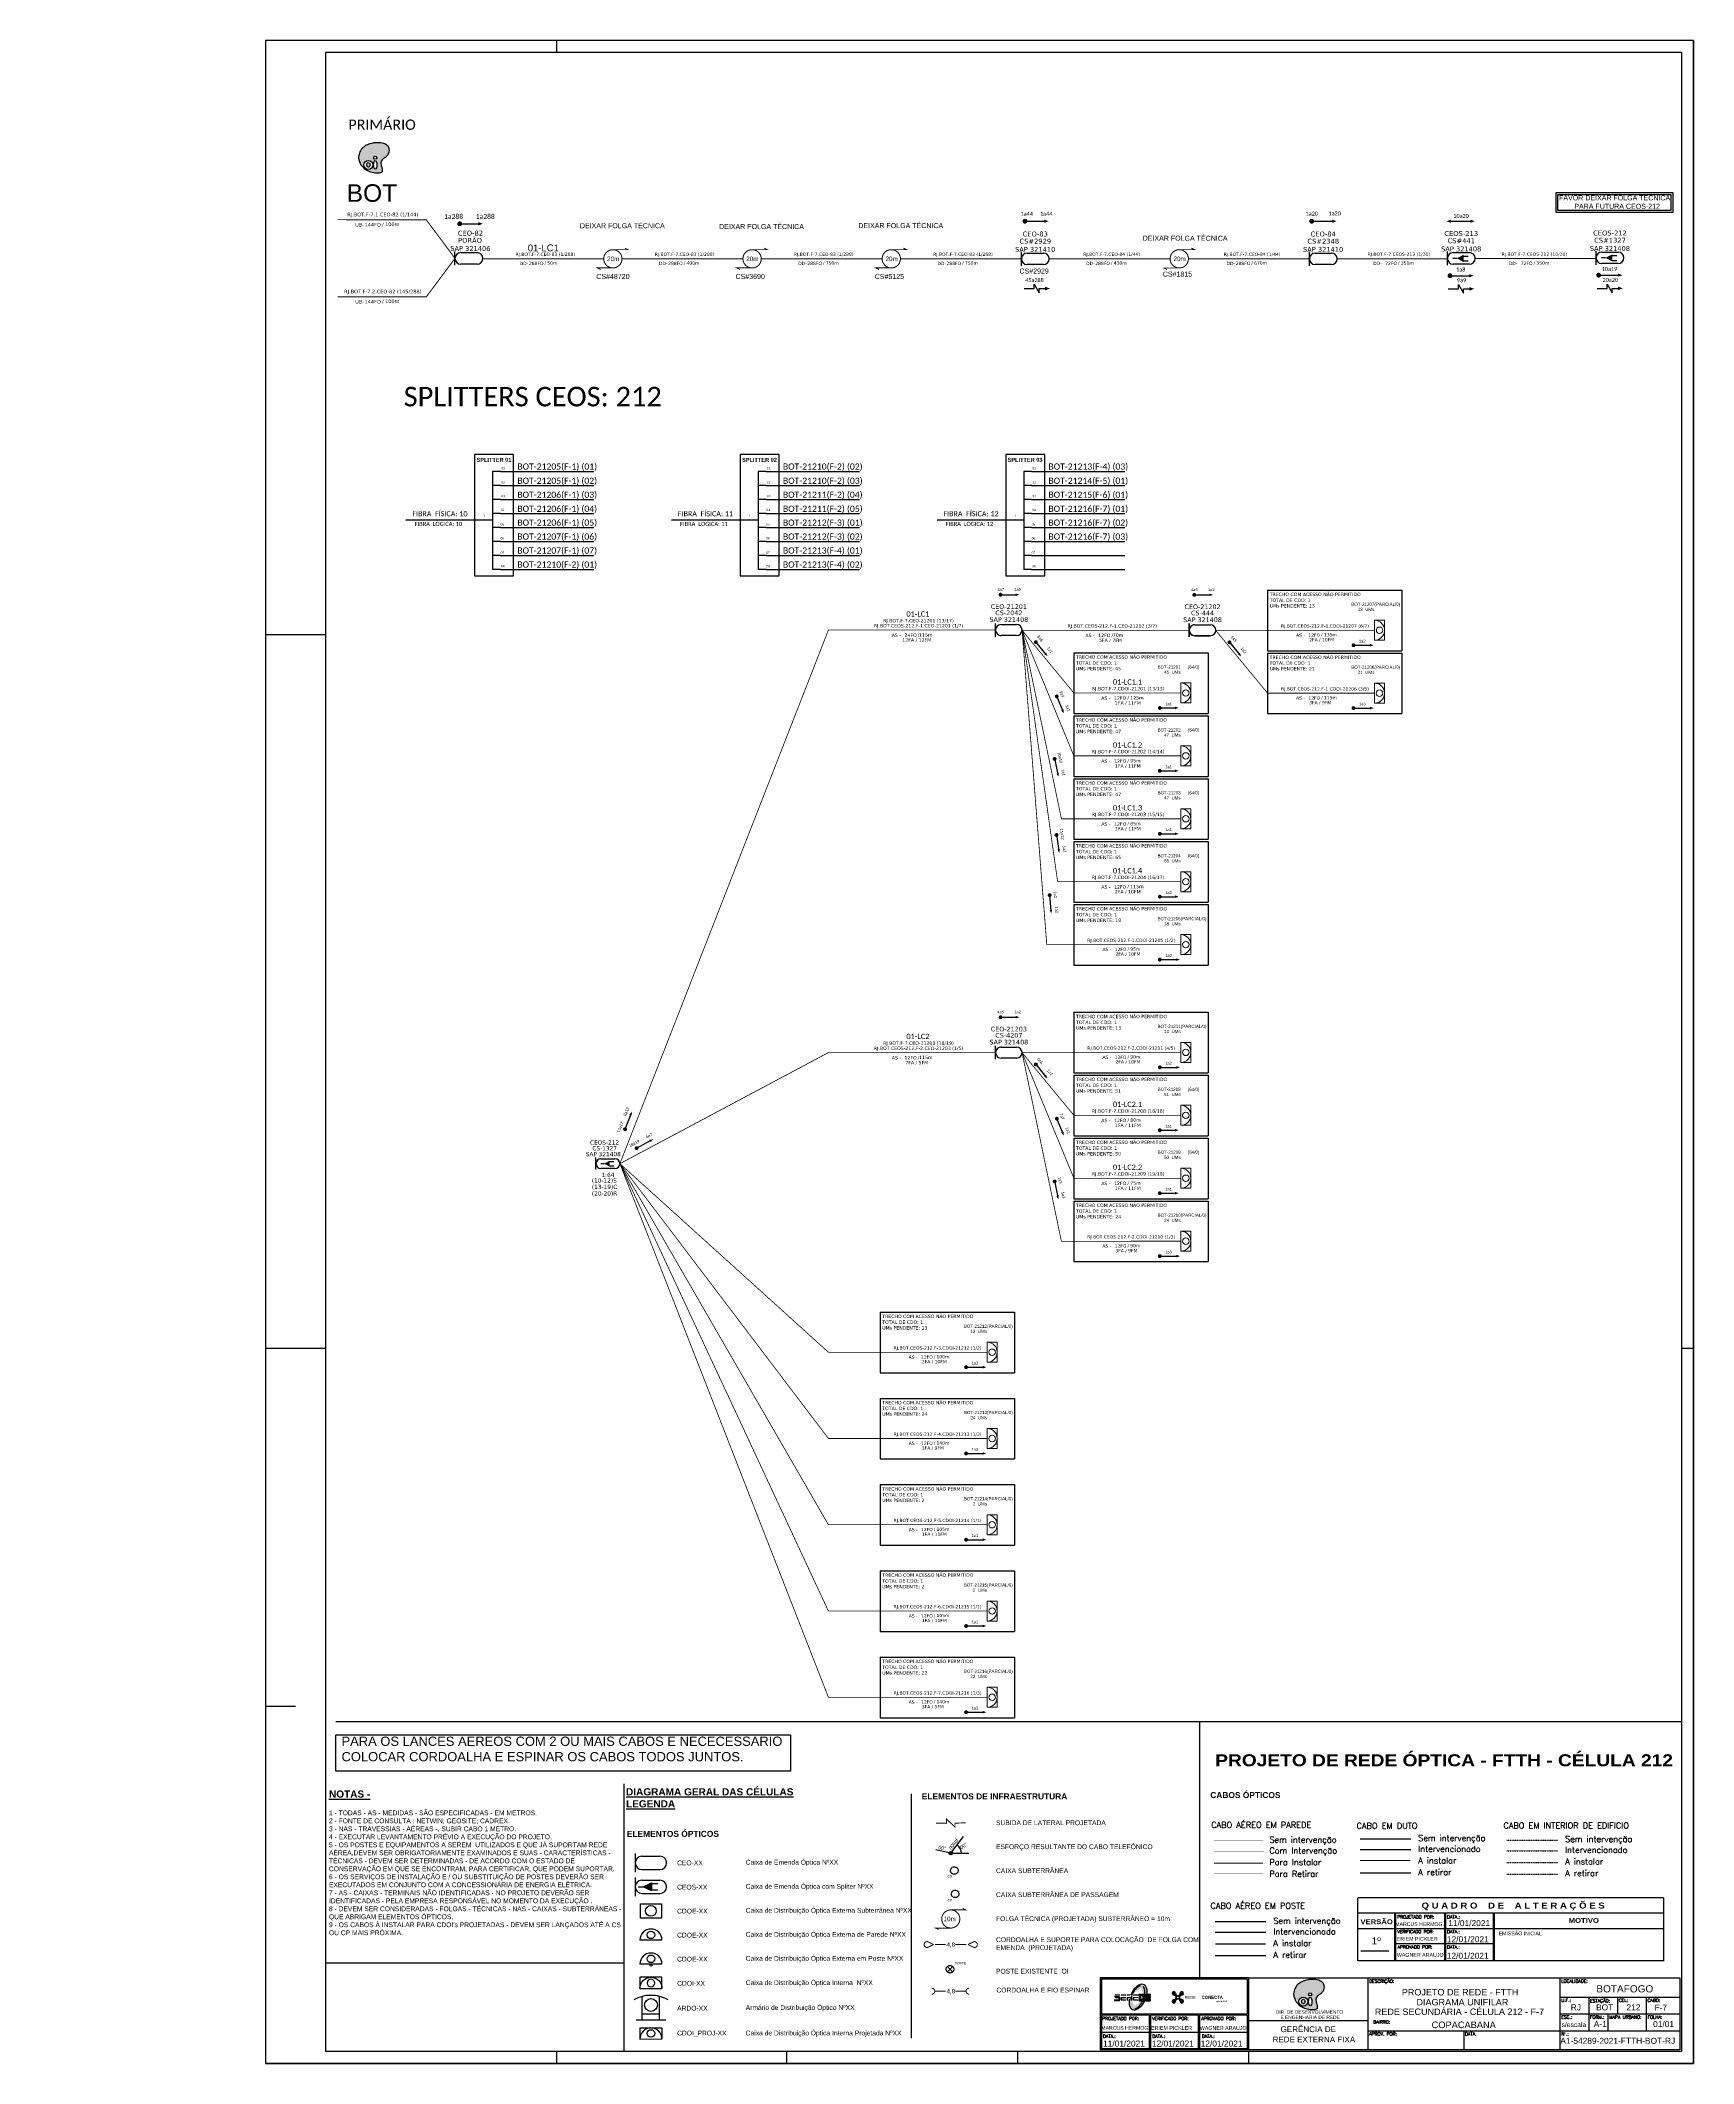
# Paper-space layout 'UN_CEOS-212' of a CAD drawing. Header units: millimetres. Extents: x 3171 to 6335, y -1687 to 2185.
# The model-space entities are those that its viewports show. They can reach past a viewport. Long polylines and large blocks are cut down to what shows.
import ezdxf
from ezdxf.enums import TextEntityAlignment as Align

# ---------------------------------------------------------------- set-up
doc = ezdxf.new("R2010")
doc.units = ezdxf.units.MM
for name, pattern in [('ARILSUPP', [2.98, 1.42, -0.71, 0.14, -0.71]), ('DIVIDE', [1.25, 0.5, -0.25, 0, -0.25, 0, -0.25]), ('DOT', [0.25, 0, -0.25]), ('PHANTOM2', [1.25, 0.625, -0.125, 0.125, -0.125, 0.125, -0.125])]:
    doc.linetypes.add(name, pattern=pattern)
for name, color, linetype, lineweight in [("20.0-LEGENDA DOS CDO'S", 1, 'Continuous', 0), ('20.1-CDO_INTERIOR', 1, 'Continuous', 0), ('40.1-ETIQUETAS', 1, 'Continuous', 20)]:
    doc.layers.add(name, color=color, linetype=linetype, lineweight=lineweight)
for name, color, linetype in [('20.4-CEO', 1, 'Continuous'), ('20.4-CEOS', 1, 'Continuous'), ('20.5-CABO AÉREO', 1, 'Continuous'), ('CABO OPTICO EXISTENTE', 5, 'Continuous'), ('CAP a instalar', 1, 'Continuous'), ('CD de instalação futura', 8, 'Continuous'), ('CDO_INTERIOR', 1, 'Continuous'), ('CDO_POSTE', 1, 'Continuous'), ('CEO', 1, 'Continuous'), ('CEO1', 1, 'Continuous'), ('CEOS', 1, 'Continuous'), ('Folha', 7, 'Continuous'), ('LC1', 3, 'Continuous'), ('SETA', 7, 'Continuous')]:
    doc.layers.add(name, color=color, linetype=linetype)
doc.layers.get('Defpoints').off()
doc.styles.add('ADESK1', font='romans.shx')
doc.styles.add('ARIAL', font='arial.ttf')
doc.styles.add('HMS', font='', dxfattribs={"height": 0.17})
doc.styles.add('NORMOGRAFO', font='arial.ttf')
doc.styles.add('ROMANS', font='romans.shx')
doc.styles.add('siredit', font='verdana.ttf')
doc.styles.get('HMS').set_extended_font_data('Arial Black')
doc.linetypes.add('FENCELINE1', pattern='A,0.25,-0.1,[133,ltypeshp.shx,S=0.1,R=0,X=-0.1,Y=0],-0.1,1', length=1.45)

# ---------------------------------------------------------------- blocks, each defined once
blk = doc.blocks.new('OI')
h = blk.add_hatch(color=40)
edge = h.paths.add_edge_path()
edge.add_spline(control_points=[(4.35, -0.67), (3.92, -0.99), (3.26, -1.5), (2.81, -2.59), (2.9, -3.5), (3.06, -4.27), (3.31, -4.85), (3.37, -5.39), (3.4, -5.88), (3.2, -6.4), (2.54, -6.61), (1.65, -6.63), (0.55, -6.67), (-0.56, -6.42), (-1.61, -6.14), (-2.77, -5.61), (-3.92, -4.77), (-4.89, -3.7), (-5.34, -2.65), (-5.6, -1.94), (-5.85, -0.96), (-5.71, 0.47), (-5.1, 2.02), (-4.14, 3.02), (-3.3, 3.61), (-2.37, 4.16), (-1.36, 4.44), (-0.56, 4.7), (0.79, 4.85), (2.24, 4.97), (3.79, 4.57), (4.67, 4.21), (5.44, 3.65), (5.76, 2.99), (6.03, 2.21), (6.01, 1.46), (5.72, 0.64), (5.31, 0.08), (4.88, -0.38), (4.51, -0.55), (4.35, -0.67)], knot_values=[0, 0, 0, 0, 1.60434, 2.417191, 3.427595, 4.282808, 4.776746, 5.304182, 5.888771, 6.258406, 6.858137, 7.79129, 8.986195, 10.124242, 11.187857, 12.242908, 13.953784, 15.414161, 16.515391, 17.349188, 17.675853, 19.552021, 21.515531, 22.568638, 23.63245, 24.621084, 25.782718, 26.745347, 27.142653, 29.870543, 31.004649, 31.921532, 32.709589, 33.801391, 34.042471, 35.192333, 35.971461, 36.628871, 37.254359, 37.836911, 37.836911, 37.836911, 37.836911], degree=3, periodic=0)
h.paths.add_polyline_path([(1.13, -0.87, -1), (-0.04, -0.87, -1)], flags=16)
edge = h.paths.add_edge_path(flags=16)
edge.add_ellipse((0.56, -3.59), major_axis=(-0.02, 1.71), ratio=0.361305, start_angle=0, end_angle=360)
h.paths.add_polyline_path([(-0.36, -3.62, -1), (-3.8, -3.62, -1)], flags=16)
edge = h.paths.add_edge_path(flags=0)
edge.add_ellipse((-2.08, -3.62), major_axis=(0, 0.885), ratio=0.758294, start_angle=0, end_angle=360)
at = {"color": 40}
for centre, radius in [((-2.08, -3.62), 1.72), ((0.54, -0.87), 0.587)]:
    blk.add_circle(centre, radius, dxfattribs=at)
blk.add_ellipse((-2.08, -3.62), major_axis=(0, 0.885), ratio=0.758294, start_param=-3.141592653589792, end_param=3.141592653589792, dxfattribs=at)
blk.add_ellipse((0.56, -3.59), major_axis=(-0.02, 1.71), ratio=0.361305, dxfattribs=at)
at = {"color": 40, "start_tangent": (-0.800898, -0.598801), "end_tangent": (-0.800898, -0.598801)}
blk.add_spline([(4.35, -0.67), (3.2, -1.78), (2.9, -2.54), (2.92, -3.55), (3.12, -4.38), (3.28, -4.85), (3.37, -5.37), (3.35, -5.95), (3.2, -6.29), (2.66, -6.55), (1.73, -6.63), (0.54, -6.62), (-0.58, -6.41), (-1.6, -6.11), (-2.56, -5.67), (-3.95, -4.67), (-4.89, -3.56), (-5.37, -2.56), (-5.64, -1.78), (-5.72, -1.46), (-5.63, 0.42), (-4.84, 2.22), (-4.13, 2.99), (-3.27, 3.62), (-2.4, 4.09), (-1.3, 4.47), (-0.37, 4.72), (0.02, 4.77), (2.75, 4.8), (3.85, 4.53), (4.69, 4.16), (5.31, 3.68), (5.85, 2.73), (5.93, 2.5), (5.94, 1.35), (5.67, 0.62), (5.29, 0.08), (4.84, -0.36), (4.35, -0.67)], degree=3, dxfattribs=at)
blk = doc.blocks.new('PDO_PRD')
at = {"color": 1}
blk.add_line((2.5, 0), (-2.5, 0), dxfattribs=at)
blk.add_circle((0, 1.19), 0.862, dxfattribs=at)
blk.add_arc((0, 0), 2.5, 0, 180, dxfattribs=at)
blk = doc.blocks.new('PDO_PST')
at = {"color": 0}
blk.add_line((2.5, 0), (-2.5, 0), dxfattribs=at)
for centre, radius in [((0, 1.19), 0.862), ((0, -0.25), 0.25)]:
    blk.add_circle(centre, radius, dxfattribs=at)
blk.add_arc((0, 0), 2.5, 0, 180, dxfattribs=at)
blk = doc.blocks.new('PDO_EDF')
at = {"color": 1}
for p, q in [((-2.5, 0), (-2.5, 2.5)), ((-2.5, 2.5), (2.5, 2.5)), ((2.5, 0), (-2.5, 0)), ((2.5, 2.5), (2.5, 0))]:
    blk.add_line(p, q, dxfattribs=at)
blk.add_circle((0, 1.19), 0.862, dxfattribs=at)
blk.add_arc((0, 0), 2.5, 0, 180, dxfattribs=at)
blk = doc.blocks.new('PDO_CVP')
at = {"color": 1}
blk.add_lwpolyline([(0, 1.62), (0, -1.62), (-4.72, -1.63), (-4.73, 1.61)], close=True, dxfattribs=at)
blk.add_circle((-2.36, -0.01), 1.21, dxfattribs=at)
blk = doc.blocks.new('LOGOTIPO REDE CONECTA')
h = blk.add_hatch(color=40)
h.dxf.hatch_style = 1
h.paths.add_polyline_path([(2086.7, 1517.1), (2086.3, 1517.1, 0.924122), (2086.5, 1514, -0.371445), (2088.6, 1512.1, -0.414214), (2090, 1513.5, -0.416703), (2088, 1515.6, 0.373404)])
h.paths.add_polyline_path([(2095, 1515.4), (2095, 1515.7, 0.929009), (2092, 1515.6, -0.416703), (2090, 1513.5, -0.414214), (2091.4, 1512, -0.371445), (2093.5, 1514, 0.373557)])
h.paths.add_polyline_path([(2093.5, 1510.1, -0.416703), (2091.4, 1512.1, -0.414214), (2090, 1510.7, -0.371445), (2092, 1508.5, 0.924122), (2095, 1508.4), (2095, 1508.8, 0.373404)])
h.paths.add_polyline_path([(2090, 1510.7, -0.414214), (2088.6, 1512, -0.416703), (2086.5, 1510.1, 0.913444), (2086.3, 1507.1), (2086.7, 1507.1, 0.364971), (2088, 1508.5, -0.371445)])
at = {"color": 40}
for points in [[(2086.5, 1514, -0.370562), (2088.6, 1512.1)], [(2088, 1515.6, 0.416703), (2090, 1513.5)], [(2092, 1515.6, -0.416703), (2090, 1513.5)], [(2093.5, 1514, 0.370562), (2091.4, 1512)], [(2086.5, 1510.1, 0.416703), (2088.6, 1512)], [(2088, 1508.5, -0.370562), (2090, 1510.7)], [(2092, 1508.5, 0.370562), (2090, 1510.7)], [(2093.5, 1510.1, -0.416703), (2091.4, 1512.1)]]:
    blk.add_lwpolyline(points, format="xyb", dxfattribs=at)
blk.add_circle((2090, 1512.1), 1.4, dxfattribs=at)
for centre, start, end in [((2086.5, 1515.6), 1.6038, 267.7221), ((2093.5, 1515.5), 271.6274, 177.7457), ((2086.5, 1508.6), 92.3533, 358.4716), ((2093.5, 1508.6), 182.2779, 88.3962)]:
    blk.add_arc(centre, 1.51, start, end, dxfattribs=at)
at = {"width": 46.358, "attachment_point": 1}
for s, insert, char_height in [('{\\fBankGothic Md BT|b0|i0|c0|p34;REDE }', (2095.9, 1513.3), 2.5), ('{\\fBankGothic Md BT|b1|i0|c0|p34; CONECTA}', (2109.7, 1513.4), 2.7)]:
    blk.add_mtext(s, dxfattribs=dict(at, insert=insert, char_height=char_height))
at = {"color": 40, "insert": (2123.2, 1509.6), "char_height": 1.5, "width": 46.358, "attachment_point": 1}
blk.add_mtext('{\\fBankGothic Md BT|b0|i0|c0|p34;operações }', dxfattribs=at)
blk = doc.blocks.new('CEO')
at = {"layer": 'CAP a instalar', "linetype": 'Continuous'}
for p, q in [((34376.45, 58706.74), (34376.45, 58714.31)), ((34379.59, 58713.67), (34388.39, 58713.67)), ((34388.39, 58707.39), (34379.59, 58707.39))]:
    blk.add_line(p, q, dxfattribs=at)
for centre, start_param, end_param in [((34379.59, 58710.53), 6.283185, 9.424778), ((34388.39, 58710.53), 3.141593, 6.283185)]:
    blk.add_ellipse(centre, major_axis=(0, 3.14), ratio=1, start_param=start_param, end_param=end_param, dxfattribs=at)
at = {"layer": '20.4-CEOS', "color": 7, "style": 'siredit'}
for tag, p in [('CEO-2701', (34383.99, 58725.26)), ('CSPROJ.', (34383.99, 58721.69)), ('SAP321406', (34383.99, 58717.83))]:
    blk.add_attdef(tag, text='', height=2.66, rotation=0.01293, dxfattribs=at).set_placement(p, align=Align.TOP_CENTER)
blk = doc.blocks.new('ETIQUETA_RS5F')
at = {"layer": '40.1-ETIQUETAS', "color": 0, "style": 'siredit'}
blk.add_text('/', height=1.5, dxfattribs=at).set_placement((1.55, -1.95), align=Align.MIDDLE_RIGHT)
for tag, p in [('ETIQUETA_R_PRIMARIA', (1.18, 4.1)), ('ETIQUETA_R_SECUNDARIA', (1.18, 2.1)), ('F_ATIVAS/F_MORTAS', (1.11, -4.24))]:
    blk.add_attdef(tag, text='', height=1.5, dxfattribs=at).set_placement(p, align=Align.MIDDLE_CENTER)
for tag, p in [('TIPO_CABO', (-6.62, -2.12)), ('CAP_CABO', (0.37, -2.09))]:
    blk.add_attdef(tag, text='', height=1.5, dxfattribs=at).set_placement(p, align=Align.MIDDLE_RIGHT)
blk.add_attdef('METROS', text='', height=1.5, dxfattribs=at).set_placement((2.11, -1.95), align=Align.MIDDLE_LEFT)
for tag, p in [('FUSÃO_1', (0.82, -8.39)), ('FUSÃO_2', (0.82, -10.6)), ('FUSÃO_3', (0.82, -12.93)), ('FUSÃO_4', (0.82, -15.14)), ('FUSÃO_5', (0.82, -17.16))]:
    blk.add_attdef(tag, text='', height=1.5, dxfattribs=at).set_placement(p, align=Align.CENTER)
blk = doc.blocks.new('CDOI_INT')
at = {"layer": '20.1-CDO_INTERIOR', "color": 0, "lineweight": 18}
blk.add_lwpolyline([(4.25, -4.25), (4.25, 4.25), (0, 4.25), (0, -4.25)], close=True, dxfattribs=at)
blk.add_circle((2.12, 0), 1.36, dxfattribs=at)
blk.add_arc((0, 0), 4.25, 270, 90, dxfattribs=at)
at = {"layer": "20.0-LEGENDA DOS CDO'S", "color": 0, "style": 'ARIAL'}
for tag, p in [('SAP', (-0.08, 6.23)), ('CDO_N', (-0.08, 10.38)), ('SURVEY', (-0.08, 8.2)), ('SPLITER_1', (21.18, 10.38)), ('SPLITER_2', (21.19, 8.68)), ('1:XX', (5.94, -2.22)), ('UMS', (5.94, -4.24))]:
    blk.add_attdef(tag, p, '', height=1.36, dxfattribs=at)
blk.add_attdef('FIBRAS_UTILIZADAS', text='', height=1.36, dxfattribs=at).set_placement((15.34, 10.38), align=Align.CENTER)
blk = doc.blocks.new('CEOS_RP_CT_DRT')
at = {"layer": '20.4-CEOS', "color": 0}
for p, q in [((-4.54, 1.19), (-1.19, 1.19)), ((-1.19, -1.19), (-4.54, -1.19))]:
    blk.add_line(p, q, dxfattribs=at)
for points in [[(-5.73, -1.43), (-5.73, 1.44)], [(-3.79, 0), (-4.59, 0)], [(-2.47, 0.48), (-1.45, 0.48)], [(-2.47, -0.52), (-1.45, -0.52)]]:
    blk.add_lwpolyline(points, dxfattribs=at)
blk.add_lwpolyline([(-3.79, 0, 0, 1.47, 0), (-2.41, 0, 1.47, 1.47, 0)], format="xyseb", dxfattribs=at)
for centre, start, end in [((-4.54, 0), 90, 270), ((-1.19, 0), 270, 90)]:
    blk.add_arc(centre, 1.19, start, end, dxfattribs=at)
at = {"layer": '20.4-CEOS', "color": 7, "style": 'siredit'}
for tag, p in [('Nº_DA_CEOS', (-2.86, 5.6)), ('LOCAL', (-2.86, 4.24)), ('SAP', (-2.86, 2.78)), ('RACIO_SPLITAGEM', (-2.86, -1.88)), ('FIBRAS_SPLITTER', (-2.86, -3.58)), ('RESERVA_FINAIS', (-2.86, -6.39)), ('FIBRAS_TOP_C', (-2.86, -5.08))]:
    blk.add_attdef(tag, text='', height=1.01, dxfattribs=at).set_placement(p, align=Align.TOP_CENTER)

msp = doc.modelspace()

# ---------------------------------------------------------------- linework, layer by layer
at = {"color": 7, "linetype": 'Continuous'}
for p, q in [((6077.61, 83.51), (6077.61, 40.08)), ((6081.12, 83.51), (6077.61, 83.51)), ((6195.32, 83.51), (6195.32, 40.08)), ((6198.84, 83.51), (6195.32, 83.51)), ((6313.03, 83.51), (6313.03, 40.08)), ((6316.55, 83.51), (6313.03, 83.51)), ((6081.12, 77.22), (6077.61, 77.22)), ((6198.84, 77.22), (6195.32, 77.22)), ((6316.55, 77.22), (6313.03, 77.22)), ((6081.12, 71.03), (6077.61, 71.03)), ((6081.12, 64.81), (6077.61, 64.81)), ((6198.84, 71.03), (6195.32, 71.03)), ((6198.84, 64.81), (6195.32, 64.81)), ((6316.55, 71.03), (6313.03, 71.03)), ((6316.55, 64.81), (6313.03, 64.81)), ((6073.96, 62.08), (6077.59, 62.08)), ((6081.12, 58.65), (6077.61, 58.65)), ((6191.67, 62.08), (6195.3, 62.08)), ((6198.84, 58.65), (6195.32, 58.65)), ((6309.38, 62.08), (6313.02, 62.08)), ((6316.55, 58.65), (6313.03, 58.65)), ((6081.12, 52.48), (6077.61, 52.48)), ((6081.12, 46.29), (6077.61, 46.29)), ((6198.84, 52.48), (6195.32, 52.48)), ((6198.84, 46.29), (6195.32, 46.29)), ((6316.55, 52.48), (6313.03, 52.48)), ((6316.55, 46.29), (6313.03, 46.29)), ((6081.12, 40.08), (6077.61, 40.08)), ((6198.84, 40.08), (6195.32, 40.08)), ((6316.55, 40.08), (6313.03, 40.08))]:
    msp.add_line(p, q, dxfattribs=at)
at = {"color": 10, "linetype": 'Continuous'}
for p, q in [((6081.12, 83.51), (6122.5, 83.49)), ((6198.84, 83.51), (6240.21, 83.49)), ((6316.55, 83.51), (6357.92, 83.49)), ((6081.12, 77.22), (6122.5, 77.21)), ((6198.84, 77.22), (6240.21, 77.21)), ((6316.55, 77.22), (6357.92, 77.21)), ((6081.12, 71.03), (6122.5, 71.02)), ((6081.12, 64.81), (6122.5, 64.8)), ((6198.84, 71.03), (6240.21, 71.02)), ((6198.84, 64.81), (6240.21, 64.8)), ((6316.55, 71.03), (6357.92, 71.02)), ((6316.55, 64.81), (6357.92, 64.8)), ((6081.12, 58.66), (6122.5, 58.65)), ((6198.84, 58.66), (6240.21, 58.65)), ((6316.55, 58.66), (6357.92, 58.65)), ((6081.12, 52.48), (6122.5, 52.47)), ((6081.12, 46.29), (6122.5, 46.28)), ((6198.84, 52.48), (6240.21, 52.47)), ((6198.84, 46.29), (6240.21, 46.28)), ((6316.55, 52.48), (6357.92, 52.47)), ((6316.55, 46.29), (6357.92, 46.28)), ((6081.12, 40.08), (6122.5, 40.06)), ((6198.84, 40.08), (6240.21, 40.06)), ((6316.55, 40.08), (6357.92, 40.06))]:
    msp.add_line(p, q, dxfattribs=at)
at = {"color": 1, "linetype": 'Continuous', "lineweight": 60}
for p, q in [((6073.96, 62.08), (6039.17, 61.97)), ((6191.67, 62.08), (6156.89, 61.97)), ((6309.38, 62.08), (6274.6, 61.97))]:
    msp.add_line(p, q, dxfattribs=at)
at = {"color": 3, "ltscale": 9e-07}
for points in [[(7051.9, 305.11), (7149.96, 305.11), (7149.96, 288.42), (7051.9, 288.42)], [(7053.47, 303.55), (7148.4, 303.55), (7148.4, 289.99), (7053.47, 289.99)]]:
    msp.add_lwpolyline(points, close=True, dxfattribs=at)
at = {"color": 7, "const_width": 2.03}
for points in [[(6129.84, 278.88, 1), (6131.87, 278.89, 1)], [(6604.71, 280.98, 1), (6606.74, 280.99, 1)], [(6845.62, 280.97, 1), (6847.65, 280.98, 1)], [(6961.77, 235.26, 1), (6963.8, 235.27, 1)], [(7086.72, 235.67, 1), (7088.75, 235.68, 1)]]:
    msp.add_lwpolyline(points, format="xyb", close=True, dxfattribs=at)
at = {"color": 7}
for points in [[(6605.72, 280.99), (6621.94, 280.99)], [(6847.65, 280.98), (6863.87, 280.98)], [(6963.64, 280.98), (6979.86, 280.98)], [(6962.78, 235.26), (6979, 235.26)], [(7087.73, 235.67), (7103.95, 235.67)], [(6613.47, 224.43), (6613.47, 228.03), (6617.77, 220.85), (6617.77, 224.43)], [(6969.84, 224.18), (6969.84, 227.77), (6974.13, 220.59), (6974.13, 224.18)], [(7094.79, 224.58), (7094.79, 228.18), (7099.08, 221), (7099.09, 224.58)]]:
    msp.add_lwpolyline(points, dxfattribs=at)
at = {"color": 1, "const_width": 0.853}
for points in [[(6259.52, 257.11, 1.000012), (6259.52, 241.75, 0.999978)], [(6376.48, 257.11, 1.000012), (6376.48, 241.75, 0.999978)], [(6493.44, 257.11, 1.000012), (6493.44, 241.75, 0.999978)], [(6735.37, 257.1, 1.000012), (6735.37, 241.73, 0.999978)]]:
    msp.add_lwpolyline(points, format="xyb", close=True, dxfattribs=at)
at = {"color": 1, "const_width": 0.8}
for points in [[(6259.52, 257.11), (6272.32, 257.11), (6269.76, 258.39)], [(6376.48, 257.11), (6389.28, 257.11), (6386.72, 258.39)], [(6493.44, 257.11), (6506.24, 257.11), (6503.68, 258.39)], [(6735.37, 257.1), (6748.17, 257.1), (6745.61, 258.38)], [(6259.52, 241.75), (6246.72, 241.75), (6249.28, 240.47)], [(6376.48, 241.75), (6363.68, 241.75), (6366.24, 240.47)], [(6493.44, 241.75), (6480.64, 241.75), (6483.2, 240.47)], [(6735.37, 241.73), (6722.57, 241.73), (6725.13, 240.45)]]:
    msp.add_lwpolyline(points, dxfattribs=at)
at = {"color": 7}
for points in [[(6069.64, 37.3), (6086.92, 37.3), (6086.92, 90.95), (6069.64, 90.95)], [(6187.35, 37.3), (6204.63, 37.3), (6204.63, 90.95), (6187.35, 90.95)], [(6305.06, 37.3), (6322.34, 37.3), (6322.34, 90.95), (6305.06, 90.95)]]:
    msp.add_lwpolyline(points, close=True, dxfattribs=at)
at = {"color": 8}
for points, const_width in [([(6127.62, -23.52, 1), (6128.62, -23.52, 1)], 0.999), ([(6227.82, -23.61, 1), (6228.82, -23.61, 1)], 0.999), ([(6246.26, -47.77, 1), (6246.9, -48.54, 1)], 1), ([(6310.2, -49.64, 1), (6311.2, -49.64, 1)], 1), ([(6310.19, -82.18, 1), (6311.19, -82.18, 1)], 1), ([(6209.99, -212.25, 1), (6210.99, -212.25, 1)], 1), ([(6127.62, -242.05, 1), (6128.62, -242.05, 1)], 0.999), ([(6210, -267.98, 1), (6211, -267.98, 1)], 1), ([(6156, -326.49, 1), (6156.2, -327.47, 1)], 1), ([(6209.99, -365.6, 1), (6210.99, -365.6, 1)], 1), ([(6109.79, -423.06, 1), (6110.79, -423.06, 1)], 1), ([(6109.79, -467.68, 1), (6110.79, -467.68, 1)], 1), ([(6109.79, -512.29, 1), (6110.79, -512.29, 1)], 1), ([(6109.79, -556.91, 1), (6110.79, -556.91, 1)], 1), ([(6109.79, -601.52, 1), (6110.79, -601.52, 1)], 1)]:
    msp.add_lwpolyline(points, format="xyb", close=True, dxfattribs=dict(at, const_width=const_width))
at = {"color": 3}
for points in [[(6266.26, -21.15), (6335.68, -21.15), (6335.68, -52.48)], [(6266.26, -21.15), (6266.26, -52.48)], [(6166.05, -53.6), (6235.47, -53.6), (6235.47, -84.93)], [(6166.05, -53.6), (6166.05, -84.93)], [(6266.26, -52.48), (6335.68, -52.48)], [(6266.26, -53.69), (6335.67, -53.69), (6335.67, -85.02)], [(6266.26, -53.69), (6266.26, -85.02)], [(6166.05, -84.93), (6235.47, -84.93)], [(6166.05, -86.14), (6235.47, -86.14), (6235.47, -117.47)], [(6166.05, -86.14), (6166.05, -117.47)], [(6266.26, -85.02), (6335.67, -85.02)], [(6166.05, -117.47), (6235.47, -117.47)], [(6166.05, -118.68), (6235.47, -118.68), (6235.47, -150.01)], [(6166.05, -118.68), (6166.05, -150.01)], [(6166.05, -150.01), (6235.47, -150.01)], [(6166.05, -151.22), (6235.47, -151.22), (6235.47, -182.55)], [(6166.05, -151.22), (6166.05, -182.55)], [(6166.05, -182.55), (6235.47, -182.55)], [(6166.05, -183.76), (6235.47, -183.76), (6235.47, -215.09)], [(6166.05, -183.76), (6166.05, -215.09)], [(6166.05, -215.09), (6235.47, -215.09)], [(6166.06, -239.49), (6235.48, -239.49), (6235.48, -270.82)], [(6166.06, -239.49), (6166.06, -270.82)], [(6166.06, -270.82), (6235.48, -270.82)], [(6166.06, -272.03), (6235.47, -272.03), (6235.47, -303.36)], [(6166.06, -272.03), (6166.06, -303.36)], [(6166.06, -303.36), (6235.47, -303.36)], [(6166.06, -304.57), (6235.47, -304.57), (6235.47, -335.9)], [(6166.06, -304.57), (6166.06, -335.9)], [(6166.05, -337.11), (6235.47, -337.11), (6235.47, -368.44)], [(6166.05, -337.11), (6166.05, -368.44)], [(6166.06, -335.9), (6235.47, -335.9)], [(6166.05, -368.44), (6235.47, -368.44)], [(6065.86, -394.57), (6135.27, -394.57), (6135.27, -425.91)], [(6065.86, -394.57), (6065.86, -425.91)], [(6065.86, -425.91), (6135.27, -425.91)], [(6065.86, -439.19), (6135.27, -439.19), (6135.27, -470.52)], [(6065.86, -439.19), (6065.86, -470.52)], [(6065.86, -470.52), (6135.27, -470.52)], [(6065.86, -483.8), (6135.27, -483.8), (6135.27, -515.14)], [(6065.86, -483.8), (6065.86, -515.14)], [(6065.86, -515.14), (6135.27, -515.14)], [(6065.86, -528.42), (6135.27, -528.42), (6135.27, -559.75)], [(6065.86, -528.42), (6065.86, -559.75)], [(6065.86, -559.75), (6135.27, -559.75)], [(6065.86, -573.03), (6135.27, -573.03), (6135.27, -604.37)], [(6065.86, -573.03), (6065.86, -604.37)], [(6065.86, -604.37), (6135.27, -604.37)]]:
    msp.add_lwpolyline(points, dxfattribs=at)
at = {"color": 8}
for points in [[(6225.77, -38.47), (6225.78, -45.34)], [(6228.62, -39.05), (6236.61, -39.05)], [(6228.62, -44.75), (6236.22, -44.75)]]:
    msp.add_lwpolyline(points, dxfattribs=at)
for points, const_width in [([(6146.06, -47.67, 1), (6146.7, -48.44, 1)], 1), ([(6157.01, -75.64, 1), (6157.39, -76.56, 1)], 1), ([(6209.99, -82.08, 1), (6210.99, -82.08, 1)], 1), ([(6156, -107.96, 1), (6156.2, -108.94, 1)], 1), ([(6209.99, -114.62, 1), (6210.99, -114.62, 1)], 1), ([(6157.03, -147.3, 1), (6157.17, -148.29, 1)], 1), ([(6209.99, -147.16, 1), (6210.99, -147.16, 1)], 1), ([(6153.48, -178.44, 1), (6153.56, -179.44, 1)], 1), ([(6209.99, -179.71, 1), (6210.99, -179.71, 1)], 1), ([(6146.06, -266.1, 1), (6146.7, -266.88, 1)], 1), ([(6157.02, -294.07, 1), (6157.4, -295, 1)], 1), ([(5933.66, -300.46, 1), (5934.03, -299.54, 1)], 0.999), ([(6209.99, -300.52, 1), (6210.99, -300.52, 1)], 1), ([(5939.39, -309.98, 1), (5940.27, -309.51, 1)], 0.999), ([(6209.99, -333.06, 1), (6210.99, -333.06, 1)], 1)]:
    msp.add_lwpolyline(points, format="xyb", close=True, dxfattribs=dict(const_width=const_width))
for centre, start, end in [((6228.62, -41.9), 90.01293, 270.01293), ((6236.61, -41.9), 270.01293, 90.01293)]:
    msp.add_arc(centre, 2.85, start, end, dxfattribs=at)
at = {"layer": '20.4-CEO', "color": 1}
for p, q in [((6131.75, 254.69), (6145.39, 254.69)), ((6145.39, 244.96), (6131.75, 244.96))]:
    msp.add_line(p, q, dxfattribs=at)
at = {"layer": '20.4-CEO', "color": 1, "const_width": 0.813}
for points in [[(6028.34, 282.31), (6102.76, 282.21), (6126.88, 249.82)], [(6028.34, 217.48), (6102.76, 217.45), (6126.88, 249.82)]]:
    msp.add_lwpolyline(points, dxfattribs=at)
at = {"layer": '20.4-CEO', "color": 1}
msp.add_lwpolyline([(6126.88, 243.96), (6126.88, 255.69)], dxfattribs=at)
for centre, start, end in [((6131.75, 249.82), 90, 270), ((6145.39, 249.82), 270, 90)]:
    msp.add_arc(centre, 4.86, start, end, dxfattribs=at)
at = {"layer": '20.4-CEOS', "color": 1}
for p, q in [((6607.59, 254.29), (6621.23, 254.29)), ((6849.51, 254.28), (6863.16, 254.28)), ((6621.23, 244.56), (6607.59, 244.56)), ((6863.16, 244.55), (6849.51, 244.55))]:
    msp.add_line(p, q, dxfattribs=at)
at = {"layer": '20.4-CEOS', "color": 8}
for p, q in [((6965.49, 254.69), (6979.13, 254.69)), ((7090.44, 255.09), (7104.08, 255.09)), ((6979.13, 244.96), (6965.49, 244.96)), ((7104.08, 245.37), (7090.44, 245.37))]:
    msp.add_line(p, q, dxfattribs=at)
at = {"layer": '20.4-CEOS', "color": 1}
for points in [[(6602.72, 243.56), (6602.72, 255.29)], [(6844.65, 243.55), (6844.65, 255.28)]]:
    msp.add_lwpolyline(points, dxfattribs=at)
at = {"layer": '20.4-CEOS', "color": 8}
for points in [[(6960.62, 243.96), (6960.62, 255.69)], [(6973.92, 251.75), (6978.06, 251.75)], [(7085.57, 244.37), (7085.57, 256.09)], [(7098.87, 252.16), (7103.02, 252.16)], [(6968.54, 249.82), (6965.26, 249.82)], [(6973.92, 247.71), (6978.06, 247.71)], [(7093.49, 250.23), (7090.21, 250.23)], [(7098.87, 248.11), (7103.02, 248.11)]]:
    msp.add_lwpolyline(points, dxfattribs=at)
for points in [[(6968.54, 249.82, 0, 6, 0), (6974.17, 249.82, 6, 6, 0)], [(7093.49, 250.23, 0, 6, 0), (7099.12, 250.23, 6, 6, 0)]]:
    msp.add_lwpolyline(points, format="xyseb", dxfattribs=at)
at = {"layer": '20.4-CEOS', "color": 1}
for centre, start, end in [((6607.59, 249.43), 90, 270), ((6621.23, 249.43), 270, 90), ((6849.51, 249.42), 90, 270), ((6863.16, 249.42), 270, 90)]:
    msp.add_arc(centre, 4.86, start, end, dxfattribs=at)
at = {"layer": '20.4-CEOS', "color": 8}
for centre, start, end in [((6965.49, 249.82), 90, 270), ((6979.13, 249.82), 270, 90), ((7090.44, 250.23), 90, 270), ((7104.08, 250.23), 270, 90)]:
    msp.add_arc(centre, 4.86, start, end, dxfattribs=at)
at = {"layer": '20.5-CABO AÉREO', "color": 1, "ltscale": 8, "const_width": 0.813}
for points in [[(6150.24, 249.43), (6251.84, 249.43)], [(6267.2, 249.43), (6368.8, 249.43)], [(6384.16, 249.43), (6485.76, 249.43)], [(6501.12, 249.43), (6602.72, 249.43)], [(6626.09, 249.43), (6727.69, 249.43)], [(6743.05, 249.42), (6844.65, 249.42)], [(6868.02, 249.42), (6960.64, 249.42)], [(6983.99, 249.82), (7085.59, 249.82)]]:
    msp.add_lwpolyline(points, dxfattribs=at)
at = {"layer": 'CAP a instalar', "linetype": 'FENCELINE1', "ltscale": 6, "const_width": 0.4}
for points in [[(6039.06, -41.81), (5931.19, -317.79)], [(6039.06, -41.81), (6125.57, -41.81)], [(6139.21, -41.84), (6157.65, -171.96)], [(6159.6, -139.42), (6139.26, -41.8)], [(6139.26, -41.9), (6166.05, -74.34)], [(6166.05, -106.88), (6139.26, -41.9)], [(6166.05, -74.34), (6221.4, -74.34)], [(6166.05, -106.88), (6221.4, -106.88)], [(6159.6, -139.42), (6221.4, -139.42)], [(6157.65, -171.96), (6221.4, -171.96)], [(6039.06, -260.34), (5931.19, -317.79)], [(6039.06, -260.34), (6125.57, -260.34)], [(6139.26, -260.34), (6166.06, -292.78)], [(6166.06, -325.32), (6139.26, -260.34)], [(6166.06, -292.78), (6221.4, -292.78)], [(6166.06, -325.32), (6221.4, -325.32)]]:
    msp.add_lwpolyline(points, dxfattribs=at)
at = {"layer": 'CAP a instalar', "color": 8, "linetype": 'FENCELINE1', "ltscale": 6, "const_width": 0.4}
for points in [[(6139.26, -41.9), (6225.77, -41.9)], [(6152.04, -204.5), (6139.26, -41.9)], [(6239.46, -41.9), (6321.6, -41.9)], [(6239.46, -42), (6266.26, -74.44)], [(6266.26, -74.44), (6321.6, -74.44)], [(6152.04, -204.5), (6221.4, -204.5)], [(6139.26, -260.24), (6221.4, -260.24)], [(6159.6, -357.96), (6139.26, -260.34)], [(6039.06, -549.17), (5931.19, -317.79)], [(6039.06, -593.78), (5931.19, -317.79)], [(6039.06, -504.55), (5931.19, -317.79)], [(6039.06, -459.94), (5931.19, -317.79)], [(6039.06, -415.32), (5931.19, -317.79)], [(6159.6, -357.96), (6221.4, -357.86)], [(6039.06, -415.32), (6121.2, -415.32)], [(6039.06, -459.94), (6121.2, -459.94)], [(6039.06, -504.55), (6121.2, -504.55)], [(6039.06, -549.17), (6121.2, -549.17)], [(6039.06, -593.78), (6121.2, -593.78)]]:
    msp.add_lwpolyline(points, dxfattribs=at)
at = {"layer": 'SETA', "color": 7}
for points in [[(6130.85, 278.88), (6148.53, 278.88)], [(6605.04, 224.43), (6613.47, 224.43)], [(6617.77, 224.43), (6624.26, 224.43)], [(6961.41, 224.18), (6969.84, 224.18)], [(6974.13, 224.18), (6980.62, 224.18)], [(7086.36, 224.58), (7094.79, 224.58)], [(7099.09, 224.58), (7105.57, 224.58)]]:
    msp.add_lwpolyline(points, dxfattribs=at)
at = {"layer": 'SETA', "color": 8}
for points in [[(6128.12, -23.52), (6136.71, -23.52)], [(6228.32, -23.61), (6236.91, -23.61)], [(6246.37, -47.9), (6251.83, -54.54)], [(6310.7, -49.64), (6319.3, -49.64)], [(6310.69, -82.18), (6319.29, -82.18)], [(6210.49, -212.25), (6219.09, -212.25)], [(6128.12, -242.05), (6136.71, -242.05)], [(6210.5, -267.98), (6219.1, -267.98)], [(6156.03, -326.67), (6157.77, -335.09)], [(6210.49, -365.6), (6219.09, -365.6)], [(6110.29, -423.06), (6118.89, -423.06)], [(6110.29, -467.68), (6118.89, -467.68)], [(6110.29, -512.29), (6118.89, -512.29)], [(6110.29, -556.91), (6118.89, -556.91)], [(6110.29, -601.52), (6118.89, -601.52)]]:
    msp.add_lwpolyline(points, dxfattribs=at)
at = {"layer": 'SETA'}
for points in [[(6146.17, -47.81), (6151.63, -54.45)], [(6157.08, -75.8), (6160.35, -83.75)], [(6210.49, -82.08), (6219.09, -82.08)], [(6156.03, -108.14), (6157.77, -116.55)], [(6210.49, -114.62), (6219.09, -114.62)], [(6157.06, -147.47), (6158.27, -155.98)], [(6210.49, -147.16), (6219.09, -147.16)], [(6153.5, -178.62), (6154.2, -187.19)], [(6210.49, -179.71), (6219.09, -179.71)], [(6146.17, -266.24), (6151.63, -272.88)], [(5933.85, -300), (5936.98, -292.01)], [(6157.08, -294.24), (6160.35, -302.19)], [(6210.49, -300.52), (6219.09, -300.52)], [(5939.83, -309.75), (5947.41, -305.72)], [(6210.49, -333.06), (6219.09, -333.06)]]:
    msp.add_lwpolyline(points, dxfattribs=at)
at = {"layer": 'SETA', "color": 7}
for points in [[(6146.58, 280.24), (6150.31, 278.9), (6146.6, 277.53)], [(6621.93, 282.34), (6625.66, 281.01), (6621.95, 279.63)], [(6863.86, 282.33), (6867.59, 281), (6863.88, 279.62)], [(6963.65, 279.62), (6959.92, 280.96), (6963.64, 282.33)], [(6979.85, 282.33), (6983.58, 281), (6979.87, 279.62)], [(6978.99, 236.62), (6982.72, 235.28), (6979.01, 233.91)], [(7103.94, 237.03), (7107.67, 235.69), (7103.96, 234.32)], [(6622.71, 225.95), (6626.81, 224.46), (6622.71, 222.97)], [(6979.08, 225.7), (6983.17, 224.21), (6979.08, 222.72)], [(7104.03, 226.1), (7108.13, 224.61), (7104.03, 223.12)]]:
    msp.add_solid(points, dxfattribs=at)
at = {"layer": 'SETA', "color": 8}
for points in [[(6136.02, -22.84), (6137.85, -23.5), (6136.02, -24.17)], [(6236.22, -22.93), (6238.05, -23.6), (6236.22, -24.26)], [(6251.92, -53.58), (6252.57, -55.42), (6250.89, -54.43)], [(6319.3, -48.97), (6321.13, -49.64), (6319.3, -50.31)], [(6319.29, -81.51), (6321.12, -82.18), (6319.29, -82.85)], [(6219.09, -211.58), (6220.92, -212.25), (6219.09, -212.91)], [(6136.02, -241.37), (6137.85, -242.04), (6136.02, -242.7)], [(6219.1, -267.31), (6220.93, -267.98), (6219.1, -268.64)], [(6158.3, -334.27), (6158.02, -336.2), (6156.99, -334.54)], [(6219.09, -364.93), (6220.92, -365.6), (6219.09, -366.27)], [(6118.89, -422.4), (6120.72, -423.06), (6118.89, -423.73)], [(6118.89, -467.01), (6120.72, -467.68), (6118.89, -468.34)], [(6118.89, -511.63), (6120.72, -512.29), (6118.89, -512.96)], [(6118.89, -556.24), (6120.72, -556.91), (6118.89, -557.57)], [(6118.89, -600.86), (6120.72, -601.52), (6118.89, -602.19)]]:
    msp.add_solid(points, dxfattribs=at)
at = {"layer": 'SETA'}
for points in [[(6151.72, -53.48), (6152.37, -55.32), (6150.69, -54.33)], [(6160.71, -82.86), (6160.79, -84.81), (6159.48, -83.36)], [(6218.4, -81.4), (6220.23, -82.07), (6218.4, -82.74)], [(6158.3, -115.74), (6158.02, -117.67), (6156.99, -116.01)], [(6218.4, -113.95), (6220.23, -114.61), (6218.4, -115.28)], [(6218.4, -146.49), (6220.23, -147.15), (6218.4, -147.82)], [(6158.85, -155.2), (6158.45, -157.11), (6157.53, -155.39)], [(6218.4, -179.03), (6220.23, -179.69), (6218.4, -180.36)], [(6154.82, -186.44), (6154.31, -188.32), (6153.49, -186.55)], [(6151.72, -271.92), (6152.37, -273.76), (6150.69, -272.76)], [(5936.1, -292.4), (5937.39, -290.94), (5937.34, -292.89)], [(6160.72, -301.29), (6160.8, -303.24), (6159.48, -301.8)], [(6218.4, -299.84), (6220.23, -300.51), (6218.4, -301.17)], [(5946.48, -305.45), (5948.41, -305.18), (5947.11, -306.62)], [(6218.4, -332.38), (6220.23, -333.05), (6218.4, -333.71)]]:
    msp.add_solid(points, dxfattribs=at)

# ---------------------------------------------------------------- block references
at = {"color": 5, "xscale": 2.195167132795981, "yscale": 2.195167099909799, "zscale": 2.195167111928699, "rotation": 0.1532885625447552}
msp.add_blockref('OI', (6058.61, 336.27), dxfattribs=at)
at = {"layer": '20.4-CEOS'}
ref = msp.add_blockref('CEOS_RP_CT_DRT', (5931.19, -317.79), dxfattribs=dict(at, xscale=2.161665797233582, yscale=2.161665797233582, zscale=2.161665797233582))
ref.add_attrib('Nº_DA_CEOS', 'CEOS-212', dxfattribs={"color": 7, "height": 2.183, "style": 'siredit'}).set_placement((5923.24, -305.76), align=Align.TOP_CENTER)
ref.add_attrib('LOCAL', 'CS-1327', dxfattribs={"color": 7, "height": 2.183, "style": 'siredit'}).set_placement((5923.31, -308.71), align=Align.TOP_CENTER)
ref.add_attrib('SAP', 'SAP 321408', dxfattribs={"color": 7, "height": 2.183, "style": 'siredit'}).set_placement((5922.59, -311.74), align=Align.TOP_CENTER)
ref.add_attrib('RACIO_SPLITAGEM', '1:64', dxfattribs={"color": 7, "height": 2.183, "style": 'siredit'}).set_placement((5925, -322.5), align=Align.TOP_CENTER)
ref.add_attrib('FIBRAS_SPLITTER', '(10-12)S', dxfattribs={"color": 7, "height": 2.183, "style": 'siredit'}).set_placement((5923.13, -325.39), align=Align.TOP_CENTER)
ref.add_attrib('FIBRAS_TOP_C', '(13-19)C', dxfattribs={"color": 7, "height": 2.183, "style": 'siredit'}).set_placement((5923.26, -328.69), align=Align.TOP_CENTER)
ref.add_attrib('RESERVA_FINAIS', '(20-20)R', dxfattribs={"color": 7, "height": 2.183, "style": 'siredit'}).set_placement((5923.25, -332.09), align=Align.TOP_CENTER)
at = {"layer": '40.1-ETIQUETAS', "color": 7}
ref = msp.add_blockref('ETIQUETA_RS5F', (6063.86, 282.37), dxfattribs=dict(at, xscale=2.032, yscale=2.032, zscale=2.032))
ref.add_attrib('ETIQUETA_R_SECUNDARIA', 'RJ.BOT.F-7.1.CEO-82 (1/144)', dxfattribs={"color": 0, "height": 3.048, "style": 'siredit'}).set_placement((6066.26, 286.64), align=Align.MIDDLE_CENTER)
ref.add_attrib('TIPO_CABO', 'UB-', dxfattribs={"color": 0, "height": 3.048, "style": 'siredit'}).set_placement((6050.42, 278.07), align=Align.MIDDLE_RIGHT)
ref.add_attrib('CAP_CABO', '144FO', dxfattribs={"color": 0, "height": 3.048, "style": 'siredit'}).set_placement((6064.6, 278.11), align=Align.MIDDLE_RIGHT)
ref.add_attrib('METROS', '100m', dxfattribs={"color": 0, "height": 3.048, "style": 'siredit'}).set_placement((6068.15, 278.39), align=Align.MIDDLE_LEFT)
ref = msp.add_blockref('ETIQUETA_RS5F', (6200.52, 249.43), dxfattribs=dict(at, xscale=1.828800000000012, yscale=1.828800000000012, zscale=1.828800000000012))
ref.add_attrib('ETIQUETA_R_SECUNDARIA', 'RJ.BOT.F-7.CEO-83 (1/288)', dxfattribs={"color": 0, "height": 2.7432, "style": 'siredit'}).set_placement((6202.74, 253.28), align=Align.MIDDLE_CENTER)
ref.add_attrib('TIPO_CABO', 'DD-', dxfattribs={"color": 0, "height": 2.743, "style": 'siredit'}).set_placement((6188.47, 245.56), align=Align.MIDDLE_RIGHT)
ref.add_attrib('CAP_CABO', '288FO', dxfattribs={"color": 0, "height": 2.743, "style": 'siredit'}).set_placement((6201.24, 245.6), align=Align.MIDDLE_RIGHT)
ref.add_attrib('METROS', '50m', dxfattribs={"color": 0, "height": 2.743, "style": 'siredit'}).set_placement((6204.44, 245.85), align=Align.MIDDLE_LEFT)
ref = msp.add_blockref('ETIQUETA_RS5F', (6317.48, 249.43), dxfattribs=dict(at, xscale=1.828800000000012, yscale=1.828800000000012, zscale=1.828800000000012))
ref.add_attrib('ETIQUETA_R_SECUNDARIA', 'RJ.BOT.F-7.CEO-83 (1/288)', dxfattribs={"color": 0, "height": 2.7432, "style": 'siredit'}).set_placement((6319.7, 253.28), align=Align.MIDDLE_CENTER)
ref.add_attrib('TIPO_CABO', 'DD-', dxfattribs={"color": 0, "height": 2.743, "style": 'siredit'}).set_placement((6305.44, 245.56), align=Align.MIDDLE_RIGHT)
ref.add_attrib('CAP_CABO', '288FO', dxfattribs={"color": 0, "height": 2.743, "style": 'siredit'}).set_placement((6318.21, 245.6), align=Align.MIDDLE_RIGHT)
ref.add_attrib('METROS', '400m', dxfattribs={"color": 0, "height": 2.743, "style": 'siredit'}).set_placement((6321.4, 245.85), align=Align.MIDDLE_LEFT)
ref = msp.add_blockref('ETIQUETA_RS5F', (6434.44, 249.43), dxfattribs=dict(at, xscale=1.828800000000012, yscale=1.828800000000012, zscale=1.828800000000012))
ref.add_attrib('ETIQUETA_R_SECUNDARIA', 'RJ.BOT.F-7.CEO-83 (1/288)', dxfattribs={"color": 0, "height": 2.7432, "style": 'siredit'}).set_placement((6436.66, 253.28), align=Align.MIDDLE_CENTER)
ref.add_attrib('TIPO_CABO', 'DD-', dxfattribs={"color": 0, "height": 2.743, "style": 'siredit'}).set_placement((6422.4, 245.56), align=Align.MIDDLE_RIGHT)
ref.add_attrib('CAP_CABO', '288FO', dxfattribs={"color": 0, "height": 2.743, "style": 'siredit'}).set_placement((6435.17, 245.6), align=Align.MIDDLE_RIGHT)
ref.add_attrib('METROS', '750m', dxfattribs={"color": 0, "height": 2.743, "style": 'siredit'}).set_placement((6438.36, 245.85), align=Align.MIDDLE_LEFT)
ref = msp.add_blockref('ETIQUETA_RS5F', (6551.4, 249.43), dxfattribs=dict(at, xscale=1.828800000000012, yscale=1.828800000000012, zscale=1.828800000000012))
ref.add_attrib('ETIQUETA_R_SECUNDARIA', 'RJ.BOT.F-7.CEO-83 (1/288)', dxfattribs={"color": 0, "height": 2.7432, "style": 'siredit'}).set_placement((6553.62, 253.28), align=Align.MIDDLE_CENTER)
ref.add_attrib('TIPO_CABO', 'DD-', dxfattribs={"color": 0, "height": 2.743, "style": 'siredit'}).set_placement((6539.36, 245.56), align=Align.MIDDLE_RIGHT)
ref.add_attrib('CAP_CABO', '288FO', dxfattribs={"color": 0, "height": 2.743, "style": 'siredit'}).set_placement((6552.13, 245.6), align=Align.MIDDLE_RIGHT)
ref.add_attrib('METROS', '750m', dxfattribs={"color": 0, "height": 2.743, "style": 'siredit'}).set_placement((6555.32, 245.85), align=Align.MIDDLE_LEFT)
ref = msp.add_blockref('ETIQUETA_RS5F', (6676.37, 249.43), dxfattribs=dict(at, xscale=1.828800000000012, yscale=1.828800000000012, zscale=1.828800000000012))
ref.add_attrib('ETIQUETA_R_SECUNDARIA', 'RJ.BOT.F-7.CEO-84 (1/44)', dxfattribs={"color": 0, "height": 2.7432, "style": 'siredit'}).set_placement((6678.59, 253.28), align=Align.MIDDLE_CENTER)
ref.add_attrib('TIPO_CABO', 'DD-', dxfattribs={"color": 0, "height": 2.743, "style": 'siredit'}).set_placement((6664.33, 245.56), align=Align.MIDDLE_RIGHT)
ref.add_attrib('CAP_CABO', '288FO', dxfattribs={"color": 0, "height": 2.743, "style": 'siredit'}).set_placement((6677.1, 245.6), align=Align.MIDDLE_RIGHT)
ref.add_attrib('METROS', '430m', dxfattribs={"color": 0, "height": 2.743, "style": 'siredit'}).set_placement((6680.29, 245.85), align=Align.MIDDLE_LEFT)
ref = msp.add_blockref('ETIQUETA_RS5F', (6794.33, 249.41), dxfattribs=dict(at, xscale=1.828800000000012, yscale=1.828800000000012, zscale=1.828800000000012))
ref.add_attrib('ETIQUETA_R_SECUNDARIA', 'RJ.BOT.F-7.CEO-84 (1/44)', dxfattribs={"color": 0, "height": 2.7432, "style": 'siredit'}).set_placement((6796.55, 253.26), align=Align.MIDDLE_CENTER)
ref.add_attrib('TIPO_CABO', 'DD-', dxfattribs={"color": 0, "height": 2.743, "style": 'siredit'}).set_placement((6782.29, 245.55), align=Align.MIDDLE_RIGHT)
ref.add_attrib('CAP_CABO', '288FO', dxfattribs={"color": 0, "height": 2.743, "style": 'siredit'}).set_placement((6795.05, 245.59), align=Align.MIDDLE_RIGHT)
ref.add_attrib('METROS', '670m', dxfattribs={"color": 0, "height": 2.743, "style": 'siredit'}).set_placement((6798.25, 245.84), align=Align.MIDDLE_LEFT)
ref = msp.add_blockref('ETIQUETA_RS5F', (6917.59, 249.46), dxfattribs=dict(at, xscale=1.828800000000012, yscale=1.828800000000012, zscale=1.828800000000012))
ref.add_attrib('ETIQUETA_R_SECUNDARIA', 'RJ.BOT.F-7.CEOS-213 (1/20)', dxfattribs={"color": 0, "height": 2.7432, "style": 'siredit'}).set_placement((6919.81, 253.31), align=Align.MIDDLE_CENTER)
ref.add_attrib('TIPO_CABO', 'DD-', dxfattribs={"color": 0, "height": 2.743, "style": 'siredit'}).set_placement((6905.55, 245.59), align=Align.MIDDLE_RIGHT)
ref.add_attrib('CAP_CABO', '72FO', dxfattribs={"color": 0, "height": 2.743, "style": 'siredit'}).set_placement((6918.32, 245.63), align=Align.MIDDLE_RIGHT)
ref.add_attrib('METROS', '350m', dxfattribs={"color": 0, "height": 2.743, "style": 'siredit'}).set_placement((6921.51, 245.89), align=Align.MIDDLE_LEFT)
ref = msp.add_blockref('ETIQUETA_RS5F', (7031.49, 249.46), dxfattribs=dict(at, xscale=1.828800000000012, yscale=1.828800000000012, zscale=1.828800000000012))
ref.add_attrib('ETIQUETA_R_SECUNDARIA', 'RJ.BOT.F-7.CEOS-212 (10/20)', dxfattribs={"color": 0, "height": 2.7432, "style": 'siredit'}).set_placement((7033.71, 253.31), align=Align.MIDDLE_CENTER)
ref.add_attrib('TIPO_CABO', 'DD-', dxfattribs={"color": 0, "height": 2.743, "style": 'siredit'}).set_placement((7019.44, 245.59), align=Align.MIDDLE_RIGHT)
ref.add_attrib('CAP_CABO', '72FO', dxfattribs={"color": 0, "height": 2.743, "style": 'siredit'}).set_placement((7032.21, 245.63), align=Align.MIDDLE_RIGHT)
ref.add_attrib('METROS', '350m', dxfattribs={"color": 0, "height": 2.743, "style": 'siredit'}).set_placement((7035.4, 245.89), align=Align.MIDDLE_LEFT)
ref = msp.add_blockref('ETIQUETA_RS5F', (6063.86, 217.7), dxfattribs=dict(at, xscale=2.032, yscale=2.032, zscale=2.032))
ref.add_attrib('ETIQUETA_R_SECUNDARIA', 'RJ.BOT.F-7.2.CEO-82 (145/288)', dxfattribs={"color": 0, "height": 3.048, "style": 'siredit'}).set_placement((6066.26, 221.97), align=Align.MIDDLE_CENTER)
ref.add_attrib('TIPO_CABO', 'UB-', dxfattribs={"color": 0, "height": 3.048, "style": 'siredit'}).set_placement((6050.42, 213.4), align=Align.MIDDLE_RIGHT)
ref.add_attrib('CAP_CABO', '144FO', dxfattribs={"color": 0, "height": 3.048, "style": 'siredit'}).set_placement((6064.6, 213.44), align=Align.MIDDLE_RIGHT)
ref.add_attrib('METROS', '100m', dxfattribs={"color": 0, "height": 3.048, "style": 'siredit'}).set_placement((6068.15, 213.72), align=Align.MIDDLE_LEFT)
at = {"layer": 'CAP a instalar', "color": 1, "linetype": 'FENCELINE1', "xscale": 0.9077475237572799, "yscale": 0.9077475237572799, "zscale": 0.9077475237572799}
for p, values in [((-25079.56, -53336.14), {'SAP321406': 'SAP 321408', 'CSPROJ.': 'CS-2042', 'CEO-2701': 'CEO-21201'}), ((-25079.56, -53554.67), {'SAP321406': 'SAP 321408', 'CSPROJ.': 'CS-4207', 'CEO-2701': 'CEO-21203'})]:
    msp.add_blockref('CEO', p, dxfattribs=at).add_auto_attribs(values)
at = {"layer": 'CAP a instalar', "color": 8, "linetype": 'FENCELINE1'}
ref = msp.add_blockref('CEO', (-24979.36, -53336.24), dxfattribs=dict(at, xscale=0.9077475237572799, yscale=0.9077475237572799, zscale=0.9077475237572799))
ref.add_attrib('SAP321406', 'SAP 321408', dxfattribs={"layer": '20.4-CEOS', "color": 8, "height": 2.413, "rotation": 0.01293, "style": 'siredit'}).set_placement((6232.62, -35.27), align=Align.TOP_CENTER)
ref.add_attrib('CSPROJ.', 'CS-444', dxfattribs={"layer": '20.4-CEOS', "color": 8, "height": 2.413, "rotation": 0.01293, "style": 'siredit'}).set_placement((6232.62, -31.76), align=Align.TOP_CENTER)
ref.add_attrib('CEO-2701', 'CEO-21202', dxfattribs={"layer": '20.4-CEOS', "color": 8, "height": 2.413, "rotation": 0.01293, "style": 'siredit'}).set_placement((6232.62, -28.53), align=Align.TOP_CENTER)
at = {"layer": 'CAP a instalar', "linetype": 'FENCELINE1', "ltscale": 7}
ref = msp.add_blockref('ETIQUETA_RS5F', (6084.32, -42.02), dxfattribs=dict(at, xscale=1.166399984999771, yscale=1.166399984999771, zscale=1.166399984999771))
ref.add_attrib('ETIQUETA_R_PRIMARIA', 'RJ.BOT.F-7.CEO-21201 (13/17)', dxfattribs={"layer": '40.1-ETIQUETAS', "color": 0, "height": 1.7496, "style": 'siredit'}).set_placement((6085.66, -36.92), align=Align.MIDDLE_CENTER)
ref.add_attrib('ETIQUETA_R_SECUNDARIA', 'RJ.BOT.CEOS-212.F-1.CEO-21201 (1/7)', dxfattribs={"layer": '40.1-ETIQUETAS', "color": 0, "height": 1.7496, "style": 'siredit'}).set_placement((6085.7, -39.57), align=Align.MIDDLE_CENTER)
ref.add_attrib('TIPO_CABO', 'AS -', dxfattribs={"layer": '40.1-ETIQUETAS', "color": 0, "height": 1.75, "style": 'siredit'}).set_placement((6076.61, -44.49), align=Align.MIDDLE_RIGHT)
ref.add_attrib('CAP_CABO', '24FO', dxfattribs={"layer": '40.1-ETIQUETAS', "color": 0, "height": 1.75, "style": 'siredit'}).set_placement((6084.75, -44.46), align=Align.MIDDLE_RIGHT)
ref.add_attrib('METROS', '115m', dxfattribs={"layer": '40.1-ETIQUETAS', "color": 0, "height": 1.75, "style": 'siredit'}).set_placement((6086, -44.3), align=Align.MIDDLE_LEFT)
ref.add_attrib('F_ATIVAS/F_MORTAS', '12FA / 12FM', dxfattribs={"layer": '40.1-ETIQUETAS', "color": 0, "height": 1.7496, "style": 'siredit'}).set_placement((6084.79, -46.97), align=Align.MIDDLE_CENTER)
at = {"layer": 'CAP a instalar', "color": 8, "linetype": 'FENCELINE1', "ltscale": 7}
ref = msp.add_blockref('ETIQUETA_RS5F', (6184.52, -42.12), dxfattribs=dict(at, xscale=1.166399984999771, yscale=1.166399984999771, zscale=1.166399984999771))
ref.add_attrib('ETIQUETA_R_SECUNDARIA', 'RJ.BOT.CEOS-212.F-1.CEO-21202 (3/7)', dxfattribs={"layer": '40.1-ETIQUETAS', "color": 0, "height": 1.7496, "style": 'siredit'}).set_placement((6185.9, -39.66), align=Align.MIDDLE_CENTER)
ref.add_attrib('TIPO_CABO', 'AS -', dxfattribs={"layer": '40.1-ETIQUETAS', "color": 0, "height": 1.75, "style": 'siredit'}).set_placement((6176.81, -44.58), align=Align.MIDDLE_RIGHT)
ref.add_attrib('CAP_CABO', '12FO', dxfattribs={"layer": '40.1-ETIQUETAS', "color": 0, "height": 1.75, "style": 'siredit'}).set_placement((6184.95, -44.56), align=Align.MIDDLE_RIGHT)
ref.add_attrib('METROS', '70m', dxfattribs={"layer": '40.1-ETIQUETAS', "color": 0, "height": 1.75, "style": 'siredit'}).set_placement((6186.2, -44.4), align=Align.MIDDLE_LEFT)
ref.add_attrib('F_ATIVAS/F_MORTAS', '5FA / 7FM', dxfattribs={"layer": '40.1-ETIQUETAS', "color": 0, "height": 1.75, "style": 'siredit'}).set_placement((6184.99, -47.07), align=Align.MIDDLE_CENTER)
ref = msp.add_blockref('ETIQUETA_RS5F', (6293.03, -42.02), dxfattribs=dict(at, xscale=1.120210545592906, yscale=1.120210545592906, zscale=1.120210545592906))
ref.add_attrib('ETIQUETA_R_SECUNDARIA', 'RJ.BOT.CEOS-212.F-1.CDOI-21207 (6/7)', dxfattribs={"layer": 'CABO OPTICO EXISTENTE', "color": 0, "height": 1.6803, "style": 'siredit'}).set_placement((6295.95, -39.67), align=Align.MIDDLE_CENTER)
ref.add_attrib('TIPO_CABO', 'AS -', dxfattribs={"layer": '40.1-ETIQUETAS', "color": 0, "height": 1.68, "style": 'siredit'}).set_placement((6285.62, -44.39), align=Align.MIDDLE_RIGHT)
ref.add_attrib('CAP_CABO', '12FO', dxfattribs={"layer": '40.1-ETIQUETAS', "color": 0, "height": 1.68, "style": 'siredit'}).set_placement((6293.44, -44.37), align=Align.MIDDLE_RIGHT)
ref.add_attrib('METROS', '135m', dxfattribs={"layer": '40.1-ETIQUETAS', "color": 0, "height": 1.68, "style": 'siredit'}).set_placement((6295.4, -44.21), align=Align.MIDDLE_LEFT)
ref.add_attrib('F_ATIVAS/F_MORTAS', '2FA / 10FM', dxfattribs={"layer": '40.1-ETIQUETAS', "color": 0, "height": 1.68, "style": 'siredit'}).set_placement((6294.24, -46.78), align=Align.MIDDLE_CENTER)
at = {"layer": 'CAP a instalar', "color": 1, "linetype": 'FENCELINE1', "ltscale": 7}
ref = msp.add_blockref('ETIQUETA_RS5F', (6192.73, -74.56), dxfattribs=dict(at, xscale=1.166399984998861, yscale=1.166399984998861, zscale=1.166399984998861))
ref.add_attrib('ETIQUETA_R_SECUNDARIA', 'RJ.BOT.F-7.CDOI-21201 (13/13)', dxfattribs={"layer": 'CABO OPTICO EXISTENTE', "color": 0, "height": 1.7496, "style": 'siredit'}).set_placement((6194.11, -72.1), align=Align.MIDDLE_CENTER)
ref.add_attrib('TIPO_CABO', 'AS -', dxfattribs={"layer": '40.1-ETIQUETAS', "color": 0, "height": 1.75, "style": 'siredit'}).set_placement((6185.02, -77.02), align=Align.MIDDLE_RIGHT)
ref.add_attrib('CAP_CABO', '12FO', dxfattribs={"layer": '40.1-ETIQUETAS', "color": 0, "height": 1.75, "style": 'siredit'}).set_placement((6193.16, -77), align=Align.MIDDLE_RIGHT)
ref.add_attrib('METROS', '125m', dxfattribs={"layer": '40.1-ETIQUETAS', "color": 0, "height": 1.75, "style": 'siredit'}).set_placement((6195.2, -76.84), align=Align.MIDDLE_LEFT)
ref.add_attrib('F_ATIVAS/F_MORTAS', '1FA / 11FM', dxfattribs={"layer": '40.1-ETIQUETAS', "color": 0, "height": 1.75, "style": 'siredit'}).set_placement((6193.96, -79.51), align=Align.MIDDLE_CENTER)
at = {"layer": 'CAP a instalar', "color": 8, "linetype": 'FENCELINE1', "ltscale": 7}
ref = msp.add_blockref('ETIQUETA_RS5F', (6293.03, -74.57), dxfattribs=dict(at, xscale=1.120210545592906, yscale=1.120210545592906, zscale=1.120210545592906))
ref.add_attrib('ETIQUETA_R_SECUNDARIA', 'RJ.BOT.CEOS-212.F-1.CDOI-21206 (3/5)', dxfattribs={"layer": 'CABO OPTICO EXISTENTE', "color": 0, "height": 1.6803, "style": 'siredit'}).set_placement((6295.94, -72.21), align=Align.MIDDLE_CENTER)
ref.add_attrib('TIPO_CABO', 'AS -', dxfattribs={"layer": '40.1-ETIQUETAS', "color": 0, "height": 1.68, "style": 'siredit'}).set_placement((6285.62, -76.93), align=Align.MIDDLE_RIGHT)
ref.add_attrib('CAP_CABO', '12FO', dxfattribs={"layer": '40.1-ETIQUETAS', "color": 0, "height": 1.68, "style": 'siredit'}).set_placement((6293.44, -76.91), align=Align.MIDDLE_RIGHT)
ref.add_attrib('METROS', '115m', dxfattribs={"layer": '40.1-ETIQUETAS', "color": 0, "height": 1.68, "style": 'siredit'}).set_placement((6295.39, -76.75), align=Align.MIDDLE_LEFT)
ref.add_attrib('F_ATIVAS/F_MORTAS', '3FA / 9FM', dxfattribs={"layer": '40.1-ETIQUETAS', "color": 0, "height": 1.68, "style": 'siredit'}).set_placement((6293.49, -79.32), align=Align.MIDDLE_CENTER)
at = {"layer": 'CAP a instalar', "color": 1, "linetype": 'FENCELINE1', "ltscale": 7}
ref = msp.add_blockref('ETIQUETA_RS5F', (6192.73, -107.1), dxfattribs=dict(at, xscale=1.166399984998861, yscale=1.166399984998861, zscale=1.166399984998861))
ref.add_attrib('ETIQUETA_R_SECUNDARIA', 'RJ.BOT.F-7.CDOI-21202 (14/14)', dxfattribs={"layer": 'CABO OPTICO EXISTENTE', "color": 0, "height": 1.7496, "style": 'siredit'}).set_placement((6194.11, -104.64), align=Align.MIDDLE_CENTER)
ref.add_attrib('TIPO_CABO', 'AS -', dxfattribs={"layer": '40.1-ETIQUETAS', "color": 0, "height": 1.75, "style": 'siredit'}).set_placement((6185.02, -109.56), align=Align.MIDDLE_RIGHT)
ref.add_attrib('CAP_CABO', '12FO', dxfattribs={"layer": '40.1-ETIQUETAS', "color": 0, "height": 1.75, "style": 'siredit'}).set_placement((6193.16, -109.54), align=Align.MIDDLE_RIGHT)
ref.add_attrib('METROS', '95m', dxfattribs={"layer": '40.1-ETIQUETAS', "color": 0, "height": 1.75, "style": 'siredit'}).set_placement((6195.2, -109.38), align=Align.MIDDLE_LEFT)
ref.add_attrib('F_ATIVAS/F_MORTAS', '1FA / 11FM', dxfattribs={"layer": '40.1-ETIQUETAS', "color": 0, "height": 1.75, "style": 'siredit'}).set_placement((6193.93, -112.05), align=Align.MIDDLE_CENTER)
ref = msp.add_blockref('ETIQUETA_RS5F', (6192.73, -139.64), dxfattribs=dict(at, xscale=1.166399984998861, yscale=1.166399984998861, zscale=1.166399984998861))
ref.add_attrib('ETIQUETA_R_SECUNDARIA', 'RJ.BOT.F-7.CDOI-21203 (15/15)', dxfattribs={"layer": 'CABO OPTICO EXISTENTE', "color": 0, "height": 1.7496, "style": 'siredit'}).set_placement((6194.11, -137.18), align=Align.MIDDLE_CENTER)
ref.add_attrib('TIPO_CABO', 'AS -', dxfattribs={"layer": '40.1-ETIQUETAS', "color": 0, "height": 1.75, "style": 'siredit'}).set_placement((6185.02, -142.1), align=Align.MIDDLE_RIGHT)
ref.add_attrib('CAP_CABO', '12FO', dxfattribs={"layer": '40.1-ETIQUETAS', "color": 0, "height": 1.75, "style": 'siredit'}).set_placement((6193.16, -142.08), align=Align.MIDDLE_RIGHT)
ref.add_attrib('METROS', '85m', dxfattribs={"layer": '40.1-ETIQUETAS', "color": 0, "height": 1.75, "style": 'siredit'}).set_placement((6195.2, -141.92), align=Align.MIDDLE_LEFT)
ref.add_attrib('F_ATIVAS/F_MORTAS', '1FA / 11FM', dxfattribs={"layer": '40.1-ETIQUETAS', "color": 0, "height": 1.75, "style": 'siredit'}).set_placement((6193.98, -144.59), align=Align.MIDDLE_CENTER)
ref = msp.add_blockref('ETIQUETA_RS5F', (6192.73, -172.18), dxfattribs=dict(at, xscale=1.166399984998861, yscale=1.166399984998861, zscale=1.166399984998861))
ref.add_attrib('ETIQUETA_R_SECUNDARIA', 'RJ.BOT.F-7.CDOI-21204 (16/17)', dxfattribs={"layer": 'CABO OPTICO EXISTENTE', "color": 0, "height": 1.7496, "style": 'siredit'}).set_placement((6194.11, -169.72), align=Align.MIDDLE_CENTER)
ref.add_attrib('TIPO_CABO', 'AS -', dxfattribs={"layer": '40.1-ETIQUETAS', "color": 0, "height": 1.75, "style": 'siredit'}).set_placement((6185.02, -174.64), align=Align.MIDDLE_RIGHT)
ref.add_attrib('CAP_CABO', '12FO', dxfattribs={"layer": '40.1-ETIQUETAS', "color": 0, "height": 1.75, "style": 'siredit'}).set_placement((6193.16, -174.62), align=Align.MIDDLE_RIGHT)
ref.add_attrib('METROS', '115m', dxfattribs={"layer": '40.1-ETIQUETAS', "color": 0, "height": 1.75, "style": 'siredit'}).set_placement((6195.2, -174.46), align=Align.MIDDLE_LEFT)
ref.add_attrib('F_ATIVAS/F_MORTAS', '2FA / 10FM', dxfattribs={"layer": '40.1-ETIQUETAS', "color": 0, "height": 1.75, "style": 'siredit'}).set_placement((6193.92, -177.13), align=Align.MIDDLE_CENTER)
at = {"layer": 'CAP a instalar', "color": 8, "linetype": 'FENCELINE1', "ltscale": 7}
ref = msp.add_blockref('ETIQUETA_RS5F', (6192.82, -204.63), dxfattribs=dict(at, xscale=1.120210545592906, yscale=1.120210545592906, zscale=1.120210545592906))
ref.add_attrib('ETIQUETA_R_SECUNDARIA', 'RJ.BOT.CEOS-212.F-1.CDOI-21205 (1/2)', dxfattribs={"layer": 'CABO OPTICO EXISTENTE', "color": 0, "height": 1.6803, "style": 'siredit'}).set_placement((6195.74, -202.27), align=Align.MIDDLE_CENTER)
ref.add_attrib('TIPO_CABO', 'AS -', dxfattribs={"layer": '40.1-ETIQUETAS', "color": 0, "height": 1.68, "style": 'siredit'}).set_placement((6185.41, -207), align=Align.MIDDLE_RIGHT)
ref.add_attrib('CAP_CABO', '12FO', dxfattribs={"layer": '40.1-ETIQUETAS', "color": 0, "height": 1.68, "style": 'siredit'}).set_placement((6193.24, -206.97), align=Align.MIDDLE_RIGHT)
ref.add_attrib('METROS', '95m', dxfattribs={"layer": '40.1-ETIQUETAS', "color": 0, "height": 1.68, "style": 'siredit'}).set_placement((6195.19, -206.82), align=Align.MIDDLE_LEFT)
ref.add_attrib('F_ATIVAS/F_MORTAS', '2FA / 10FM', dxfattribs={"layer": '40.1-ETIQUETAS', "color": 0, "height": 1.68, "style": 'siredit'}).set_placement((6194.03, -209.39), align=Align.MIDDLE_CENTER)
at = {"layer": 'CAP a instalar', "linetype": 'FENCELINE1', "ltscale": 7}
ref = msp.add_blockref('ETIQUETA_RS5F', (6084.32, -260.55), dxfattribs=dict(at, xscale=1.166399984999771, yscale=1.166399984999771, zscale=1.166399984999771))
ref.add_attrib('ETIQUETA_R_PRIMARIA', 'RJ.BOT.F-7.CEO-21203 (18/19)', dxfattribs={"layer": '40.1-ETIQUETAS', "color": 0, "height": 1.7496, "style": 'siredit'}).set_placement((6085.66, -255.45), align=Align.MIDDLE_CENTER)
ref.add_attrib('ETIQUETA_R_SECUNDARIA', 'RJ.BOT.CEOS-212.F-2.CEO-21203 (1/5)', dxfattribs={"layer": '40.1-ETIQUETAS', "color": 0, "height": 1.7496, "style": 'siredit'}).set_placement((6085.7, -258.1), align=Align.MIDDLE_CENTER)
ref.add_attrib('TIPO_CABO', 'AS -', dxfattribs={"layer": '40.1-ETIQUETAS', "color": 0, "height": 1.75, "style": 'siredit'}).set_placement((6076.61, -263.02), align=Align.MIDDLE_RIGHT)
ref.add_attrib('CAP_CABO', '12FO', dxfattribs={"layer": '40.1-ETIQUETAS', "color": 0, "height": 1.75, "style": 'siredit'}).set_placement((6084.75, -262.99), align=Align.MIDDLE_RIGHT)
ref.add_attrib('METROS', '115m', dxfattribs={"layer": '40.1-ETIQUETAS', "color": 0, "height": 1.75, "style": 'siredit'}).set_placement((6086, -262.83), align=Align.MIDDLE_LEFT)
ref.add_attrib('F_ATIVAS/F_MORTAS', '7FA / 5FM', dxfattribs={"layer": '40.1-ETIQUETAS', "color": 0, "height": 1.75, "style": 'siredit'}).set_placement((6084.79, -265.5), align=Align.MIDDLE_CENTER)
at = {"layer": 'CAP a instalar', "color": 8, "linetype": 'FENCELINE1', "ltscale": 7}
ref = msp.add_blockref('ETIQUETA_RS5F', (6192.83, -260.36), dxfattribs=dict(at, xscale=1.120210545592906, yscale=1.120210545592906, zscale=1.120210545592906))
ref.add_attrib('ETIQUETA_R_SECUNDARIA', 'RJ.BOT.CEOS-212.F-2.CDOI-21211 (4/5)', dxfattribs={"layer": 'CABO OPTICO EXISTENTE', "color": 0, "height": 1.6803, "style": 'siredit'}).set_placement((6195.75, -258.01), align=Align.MIDDLE_CENTER)
ref.add_attrib('TIPO_CABO', 'AS -', dxfattribs={"layer": '40.1-ETIQUETAS', "color": 0, "height": 1.68, "style": 'siredit'}).set_placement((6185.42, -262.73), align=Align.MIDDLE_RIGHT)
ref.add_attrib('CAP_CABO', '12FO', dxfattribs={"layer": '40.1-ETIQUETAS', "color": 0, "height": 1.68, "style": 'siredit'}).set_placement((6193.24, -262.71), align=Align.MIDDLE_RIGHT)
ref.add_attrib('METROS', '90m', dxfattribs={"layer": '40.1-ETIQUETAS', "color": 0, "height": 1.68, "style": 'siredit'}).set_placement((6195.2, -262.55), align=Align.MIDDLE_LEFT)
ref.add_attrib('F_ATIVAS/F_MORTAS', '2FA / 10FM', dxfattribs={"layer": '40.1-ETIQUETAS', "color": 0, "height": 1.68, "style": 'siredit'}).set_placement((6194.04, -265.12), align=Align.MIDDLE_CENTER)
at = {"layer": 'CAP a instalar', "color": 1, "linetype": 'FENCELINE1', "ltscale": 7}
ref = msp.add_blockref('ETIQUETA_RS5F', (6192.74, -292.99), dxfattribs=dict(at, xscale=1.166399984998861, yscale=1.166399984998861, zscale=1.166399984998861))
ref.add_attrib('ETIQUETA_R_SECUNDARIA', 'RJ.BOT.F-7.CDOI-21208 (18/18)', dxfattribs={"layer": 'CABO OPTICO EXISTENTE', "color": 0, "height": 1.7496, "style": 'siredit'}).set_placement((6194.12, -290.54), align=Align.MIDDLE_CENTER)
ref.add_attrib('TIPO_CABO', 'AS -', dxfattribs={"layer": '40.1-ETIQUETAS', "color": 0, "height": 1.75, "style": 'siredit'}).set_placement((6185.02, -295.46), align=Align.MIDDLE_RIGHT)
ref.add_attrib('CAP_CABO', '12FO', dxfattribs={"layer": '40.1-ETIQUETAS', "color": 0, "height": 1.75, "style": 'siredit'}).set_placement((6193.16, -295.43), align=Align.MIDDLE_RIGHT)
ref.add_attrib('METROS', '80m', dxfattribs={"layer": '40.1-ETIQUETAS', "color": 0, "height": 1.75, "style": 'siredit'}).set_placement((6195.2, -295.27), align=Align.MIDDLE_LEFT)
ref.add_attrib('F_ATIVAS/F_MORTAS', '1FA / 11FM', dxfattribs={"layer": '40.1-ETIQUETAS', "color": 0, "height": 1.75, "style": 'siredit'}).set_placement((6193.95, -297.94), align=Align.MIDDLE_CENTER)
ref = msp.add_blockref('ETIQUETA_RS5F', (6192.74, -325.53), dxfattribs=dict(at, xscale=1.166399984998861, yscale=1.166399984998861, zscale=1.166399984998861))
ref.add_attrib('ETIQUETA_R_SECUNDARIA', 'RJ.BOT.F-7.CDOI-21209 (19/19)', dxfattribs={"layer": 'CABO OPTICO EXISTENTE', "color": 0, "height": 1.7496, "style": 'siredit'}).set_placement((6194.12, -323.08), align=Align.MIDDLE_CENTER)
ref.add_attrib('TIPO_CABO', 'AS -', dxfattribs={"layer": '40.1-ETIQUETAS', "color": 0, "height": 1.75, "style": 'siredit'}).set_placement((6185.02, -328), align=Align.MIDDLE_RIGHT)
ref.add_attrib('CAP_CABO', '12FO', dxfattribs={"layer": '40.1-ETIQUETAS', "color": 0, "height": 1.75, "style": 'siredit'}).set_placement((6193.16, -327.97), align=Align.MIDDLE_RIGHT)
ref.add_attrib('METROS', '75m', dxfattribs={"layer": '40.1-ETIQUETAS', "color": 0, "height": 1.75, "style": 'siredit'}).set_placement((6195.2, -327.81), align=Align.MIDDLE_LEFT)
ref.add_attrib('F_ATIVAS/F_MORTAS', '1FA / 11FM', dxfattribs={"layer": '40.1-ETIQUETAS', "color": 0, "height": 1.75, "style": 'siredit'}).set_placement((6193.95, -330.48), align=Align.MIDDLE_CENTER)
at = {"layer": 'CAP a instalar', "color": 8, "linetype": 'FENCELINE1', "ltscale": 7}
ref = msp.add_blockref('ETIQUETA_RS5F', (6192.82, -357.98), dxfattribs=dict(at, xscale=1.120210545592906, yscale=1.120210545592906, zscale=1.120210545592906))
ref.add_attrib('ETIQUETA_R_SECUNDARIA', 'RJ.BOT.CEOS-212.F-2.CDOI-21210 (1/3)', dxfattribs={"layer": 'CABO OPTICO EXISTENTE', "color": 0, "height": 1.6803, "style": 'siredit'}).set_placement((6195.74, -355.63), align=Align.MIDDLE_CENTER)
ref.add_attrib('TIPO_CABO', 'AS -', dxfattribs={"layer": '40.1-ETIQUETAS', "color": 0, "height": 1.68, "style": 'siredit'}).set_placement((6185.41, -360.35), align=Align.MIDDLE_RIGHT)
ref.add_attrib('CAP_CABO', '12FO', dxfattribs={"layer": '40.1-ETIQUETAS', "color": 0, "height": 1.68, "style": 'siredit'}).set_placement((6193.24, -360.33), align=Align.MIDDLE_RIGHT)
ref.add_attrib('METROS', '90m', dxfattribs={"layer": '40.1-ETIQUETAS', "color": 0, "height": 1.68, "style": 'siredit'}).set_placement((6195.19, -360.17), align=Align.MIDDLE_LEFT)
ref.add_attrib('F_ATIVAS/F_MORTAS', '3FA / 9FM', dxfattribs={"layer": '40.1-ETIQUETAS', "color": 0, "height": 1.68, "style": 'siredit'}).set_placement((6193.23, -362.74), align=Align.MIDDLE_CENTER)
ref = msp.add_blockref('ETIQUETA_RS5F', (6092.63, -415.45), dxfattribs=dict(at, xscale=1.120210545592906, yscale=1.120210545592906, zscale=1.120210545592906))
ref.add_attrib('ETIQUETA_R_SECUNDARIA', 'RJ.BOT.CEOS-212.F-3.CDOI-21212 (1/2)', dxfattribs={"layer": 'CABO OPTICO EXISTENTE', "color": 0, "height": 1.6803, "style": 'siredit'}).set_placement((6095.54, -413.09), align=Align.MIDDLE_CENTER)
ref.add_attrib('TIPO_CABO', 'AS -', dxfattribs={"layer": '40.1-ETIQUETAS', "color": 0, "height": 1.68, "style": 'siredit'}).set_placement((6085.22, -417.82), align=Align.MIDDLE_RIGHT)
ref.add_attrib('CAP_CABO', '12FO', dxfattribs={"layer": '40.1-ETIQUETAS', "color": 0, "height": 1.68, "style": 'siredit'}).set_placement((6093.04, -417.79), align=Align.MIDDLE_RIGHT)
ref.add_attrib('METROS', '100m', dxfattribs={"layer": '40.1-ETIQUETAS', "color": 0, "height": 1.68, "style": 'siredit'}).set_placement((6094.99, -417.64), align=Align.MIDDLE_LEFT)
ref.add_attrib('F_ATIVAS/F_MORTAS', '2FA / 10FM', dxfattribs={"layer": '40.1-ETIQUETAS', "color": 0, "height": 1.68, "style": 'siredit'}).set_placement((6093.84, -420.2), align=Align.MIDDLE_CENTER)
ref = msp.add_blockref('ETIQUETA_RS5F', (6092.63, -460.06), dxfattribs=dict(at, xscale=1.120210545592906, yscale=1.120210545592906, zscale=1.120210545592906))
ref.add_attrib('ETIQUETA_R_SECUNDARIA', 'RJ.BOT.CEOS-212.F-4.CDOI-21213 (1/3)', dxfattribs={"layer": 'CABO OPTICO EXISTENTE', "color": 0, "height": 1.6803, "style": 'siredit'}).set_placement((6095.54, -457.71), align=Align.MIDDLE_CENTER)
ref.add_attrib('TIPO_CABO', 'AS -', dxfattribs={"layer": '40.1-ETIQUETAS', "color": 0, "height": 1.68, "style": 'siredit'}).set_placement((6085.22, -462.43), align=Align.MIDDLE_RIGHT)
ref.add_attrib('CAP_CABO', '12FO', dxfattribs={"layer": '40.1-ETIQUETAS', "color": 0, "height": 1.68, "style": 'siredit'}).set_placement((6093.04, -462.41), align=Align.MIDDLE_RIGHT)
ref.add_attrib('METROS', '140m', dxfattribs={"layer": '40.1-ETIQUETAS', "color": 0, "height": 1.68, "style": 'siredit'}).set_placement((6094.99, -462.25), align=Align.MIDDLE_LEFT)
ref.add_attrib('F_ATIVAS/F_MORTAS', '3FA / 9FM', dxfattribs={"layer": '40.1-ETIQUETAS', "color": 0, "height": 1.68, "style": 'siredit'}).set_placement((6093.07, -464.82), align=Align.MIDDLE_CENTER)
ref = msp.add_blockref('ETIQUETA_RS5F', (6092.63, -504.68), dxfattribs=dict(at, xscale=1.120210545592906, yscale=1.120210545592906, zscale=1.120210545592906))
ref.add_attrib('ETIQUETA_R_SECUNDARIA', 'RJ.BOT.CEOS-212.F-5.CDOI-21214 (1/1)', dxfattribs={"layer": 'CABO OPTICO EXISTENTE', "color": 0, "height": 1.6803, "style": 'siredit'}).set_placement((6095.54, -502.32), align=Align.MIDDLE_CENTER)
ref.add_attrib('TIPO_CABO', 'AS -', dxfattribs={"layer": '40.1-ETIQUETAS', "color": 0, "height": 1.68, "style": 'siredit'}).set_placement((6085.22, -507.05), align=Align.MIDDLE_RIGHT)
ref.add_attrib('CAP_CABO', '12FO', dxfattribs={"layer": '40.1-ETIQUETAS', "color": 0, "height": 1.68, "style": 'siredit'}).set_placement((6093.04, -507.02), align=Align.MIDDLE_RIGHT)
ref.add_attrib('METROS', '105m', dxfattribs={"layer": '40.1-ETIQUETAS', "color": 0, "height": 1.68, "style": 'siredit'}).set_placement((6094.99, -506.87), align=Align.MIDDLE_LEFT)
ref.add_attrib('F_ATIVAS/F_MORTAS', '1FA / 11FM', dxfattribs={"layer": '40.1-ETIQUETAS', "color": 0, "height": 1.68, "style": 'siredit'}).set_placement((6093.84, -509.43), align=Align.MIDDLE_CENTER)
ref = msp.add_blockref('ETIQUETA_RS5F', (6092.63, -549.29), dxfattribs=dict(at, xscale=1.120210545592906, yscale=1.120210545592906, zscale=1.120210545592906))
ref.add_attrib('ETIQUETA_R_SECUNDARIA', 'RJ.BOT.CEOS-212.F-6.CDOI-21215 (1/1)', dxfattribs={"layer": 'CABO OPTICO EXISTENTE', "color": 0, "height": 1.6803, "style": 'siredit'}).set_placement((6095.54, -546.94), align=Align.MIDDLE_CENTER)
ref.add_attrib('TIPO_CABO', 'AS -', dxfattribs={"layer": '40.1-ETIQUETAS', "color": 0, "height": 1.68, "style": 'siredit'}).set_placement((6085.22, -551.66), align=Align.MIDDLE_RIGHT)
ref.add_attrib('CAP_CABO', '12FO', dxfattribs={"layer": '40.1-ETIQUETAS', "color": 0, "height": 1.68, "style": 'siredit'}).set_placement((6093.04, -551.64), align=Align.MIDDLE_RIGHT)
ref.add_attrib('METROS', '105m', dxfattribs={"layer": '40.1-ETIQUETAS', "color": 0, "height": 1.68, "style": 'siredit'}).set_placement((6094.99, -551.48), align=Align.MIDDLE_LEFT)
ref.add_attrib('F_ATIVAS/F_MORTAS', '1FA / 11FM', dxfattribs={"layer": '40.1-ETIQUETAS', "color": 0, "height": 1.68, "style": 'siredit'}).set_placement((6093.84, -554.05), align=Align.MIDDLE_CENTER)
ref = msp.add_blockref('ETIQUETA_RS5F', (6092.63, -593.91), dxfattribs=dict(at, xscale=1.120210545592906, yscale=1.120210545592906, zscale=1.120210545592906))
ref.add_attrib('ETIQUETA_R_SECUNDARIA', 'RJ.BOT.CEOS-212.F-7.CDOI-21216 (1/3)', dxfattribs={"layer": 'CABO OPTICO EXISTENTE', "color": 0, "height": 1.6803, "style": 'siredit'}).set_placement((6095.54, -591.55), align=Align.MIDDLE_CENTER)
ref.add_attrib('TIPO_CABO', 'AS -', dxfattribs={"layer": '40.1-ETIQUETAS', "color": 0, "height": 1.68, "style": 'siredit'}).set_placement((6085.22, -596.28), align=Align.MIDDLE_RIGHT)
ref.add_attrib('CAP_CABO', '12FO', dxfattribs={"layer": '40.1-ETIQUETAS', "color": 0, "height": 1.68, "style": 'siredit'}).set_placement((6093.04, -596.25), align=Align.MIDDLE_RIGHT)
ref.add_attrib('METROS', '140m', dxfattribs={"layer": '40.1-ETIQUETAS', "color": 0, "height": 1.68, "style": 'siredit'}).set_placement((6094.99, -596.1), align=Align.MIDDLE_LEFT)
ref.add_attrib('F_ATIVAS/F_MORTAS', '3FA / 9FM', dxfattribs={"layer": '40.1-ETIQUETAS', "color": 0, "height": 1.68, "style": 'siredit'}).set_placement((6093.07, -598.66), align=Align.MIDDLE_CENTER)
at = {"layer": 'CD de instalação futura', "color": 8, "ltscale": 11}
ref = msp.add_blockref('CDOI_INT', (6321.61, -41.9), dxfattribs=dict(at, xscale=1.21541625498503, yscale=1.21541625498503, zscale=1.21541625498503))
ref.add_attrib('CDO_N', 'BOT-21207', dxfattribs={"layer": "20.0-LEGENDA DOS CDO'S", "color": 0, "height": 1.653, "style": 'ARIAL'}).set_placement((6321.51, -29.28), align=Align.RIGHT)
ref.add_attrib('FIBRAS_UTILIZADAS', '    (PARCIAL/0)', dxfattribs={"layer": "20.0-LEGENDA DOS CDO'S", "color": 0, "height": 1.65, "style": 'ARIAL'}).set_placement((6326.91, -29.28), align=Align.CENTER)
ref.add_attrib('SURVEY', '13  UMs', dxfattribs={"layer": "20.0-LEGENDA DOS CDO'S", "color": 0, "height": 1.653, "style": 'ARIAL'}).set_placement((6321.51, -31.93), align=Align.RIGHT)
at = {"layer": 'CD de instalação futura', "color": 1, "ltscale": 11}
ref = msp.add_blockref('CDOI_INT', (6221.4, -74.34), dxfattribs=dict(at, xscale=1.21541625498503, yscale=1.21541625498503, zscale=1.21541625498503))
ref.add_attrib('CDO_N', 'BOT-21201', dxfattribs={"layer": "20.0-LEGENDA DOS CDO'S", "color": 0, "height": 1.653, "style": 'ARIAL'}).set_placement((6221.3, -61.73), align=Align.RIGHT)
ref.add_attrib('FIBRAS_UTILIZADAS', '    (64/0)', dxfattribs={"layer": "20.0-LEGENDA DOS CDO'S", "color": 0, "height": 1.65, "style": 'ARIAL'}).set_placement((6226.71, -61.73), align=Align.CENTER)
ref.add_attrib('SURVEY', '45  UMs', dxfattribs={"layer": "20.0-LEGENDA DOS CDO'S", "color": 0, "height": 1.653, "style": 'ARIAL'}).set_placement((6221.31, -64.38), align=Align.RIGHT)
at = {"layer": 'CD de instalação futura', "color": 8, "ltscale": 11}
ref = msp.add_blockref('CDOI_INT', (6321.6, -74.44), dxfattribs=dict(at, xscale=1.21541625498503, yscale=1.21541625498503, zscale=1.21541625498503))
ref.add_attrib('CDO_N', 'BOT-21206', dxfattribs={"layer": "20.0-LEGENDA DOS CDO'S", "color": 0, "height": 1.653, "style": 'ARIAL'}).set_placement((6321.5, -61.82), align=Align.RIGHT)
ref.add_attrib('FIBRAS_UTILIZADAS', '    (PARCIAL/0)', dxfattribs={"layer": "20.0-LEGENDA DOS CDO'S", "color": 0, "height": 1.65, "style": 'ARIAL'}).set_placement((6326.91, -61.82), align=Align.CENTER)
ref.add_attrib('SURVEY', '21  UMs', dxfattribs={"layer": "20.0-LEGENDA DOS CDO'S", "color": 0, "height": 1.653, "style": 'ARIAL'}).set_placement((6321.51, -64.47), align=Align.RIGHT)
at = {"layer": 'CD de instalação futura', "color": 1, "ltscale": 11}
ref = msp.add_blockref('CDOI_INT', (6221.4, -106.88), dxfattribs=dict(at, xscale=1.21541625498503, yscale=1.21541625498503, zscale=1.21541625498503))
ref.add_attrib('CDO_N', 'BOT-21202', dxfattribs={"layer": "20.0-LEGENDA DOS CDO'S", "color": 0, "height": 1.653, "style": 'ARIAL'}).set_placement((6221.3, -94.27), align=Align.RIGHT)
ref.add_attrib('FIBRAS_UTILIZADAS', '    (64/0)', dxfattribs={"layer": "20.0-LEGENDA DOS CDO'S", "color": 0, "height": 1.65, "style": 'ARIAL'}).set_placement((6226.71, -94.27), align=Align.CENTER)
ref.add_attrib('SURVEY', '47  UMs', dxfattribs={"layer": "20.0-LEGENDA DOS CDO'S", "color": 0, "height": 1.653, "style": 'ARIAL'}).set_placement((6221.31, -96.92), align=Align.RIGHT)
ref = msp.add_blockref('CDOI_INT', (6221.4, -139.42), dxfattribs=dict(at, xscale=1.21541625498503, yscale=1.21541625498503, zscale=1.21541625498503))
ref.add_attrib('CDO_N', 'BOT-21203', dxfattribs={"layer": "20.0-LEGENDA DOS CDO'S", "color": 0, "height": 1.653, "style": 'ARIAL'}).set_placement((6221.3, -126.81), align=Align.RIGHT)
ref.add_attrib('FIBRAS_UTILIZADAS', '    (64/0)', dxfattribs={"layer": "20.0-LEGENDA DOS CDO'S", "color": 0, "height": 1.65, "style": 'ARIAL'}).set_placement((6226.71, -126.81), align=Align.CENTER)
ref.add_attrib('SURVEY', '47  UMs', dxfattribs={"layer": "20.0-LEGENDA DOS CDO'S", "color": 0, "height": 1.653, "style": 'ARIAL'}).set_placement((6221.31, -129.46), align=Align.RIGHT)
ref = msp.add_blockref('CDOI_INT', (6221.4, -171.96), dxfattribs=dict(at, xscale=1.21541625498503, yscale=1.21541625498503, zscale=1.21541625498503))
ref.add_attrib('CDO_N', 'BOT-21204', dxfattribs={"layer": "20.0-LEGENDA DOS CDO'S", "color": 0, "height": 1.653, "style": 'ARIAL'}).set_placement((6221.3, -159.35), align=Align.RIGHT)
ref.add_attrib('FIBRAS_UTILIZADAS', '    (64/0)', dxfattribs={"layer": "20.0-LEGENDA DOS CDO'S", "color": 0, "height": 1.65, "style": 'ARIAL'}).set_placement((6226.71, -159.35), align=Align.CENTER)
ref.add_attrib('SURVEY', '65  UMs', dxfattribs={"layer": "20.0-LEGENDA DOS CDO'S", "color": 0, "height": 1.653, "style": 'ARIAL'}).set_placement((6221.31, -162), align=Align.RIGHT)
at = {"layer": 'CD de instalação futura', "color": 8, "ltscale": 11}
ref = msp.add_blockref('CDOI_INT', (6221.4, -204.5), dxfattribs=dict(at, xscale=1.21541625498503, yscale=1.21541625498503, zscale=1.21541625498503))
ref.add_attrib('CDO_N', 'BOT-21205', dxfattribs={"layer": "20.0-LEGENDA DOS CDO'S", "color": 0, "height": 1.653, "style": 'ARIAL'}).set_placement((6221.3, -191.89), align=Align.RIGHT)
ref.add_attrib('FIBRAS_UTILIZADAS', '    (PARCIAL/0)', dxfattribs={"layer": "20.0-LEGENDA DOS CDO'S", "color": 0, "height": 1.65, "style": 'ARIAL'}).set_placement((6226.71, -191.89), align=Align.CENTER)
ref.add_attrib('SURVEY', '18  UMs', dxfattribs={"layer": "20.0-LEGENDA DOS CDO'S", "color": 0, "height": 1.653, "style": 'ARIAL'}).set_placement((6221.31, -194.54), align=Align.RIGHT)
ref = msp.add_blockref('CDOI_INT', (6221.41, -260.24), dxfattribs=dict(at, xscale=1.21541625498503, yscale=1.21541625498503, zscale=1.21541625498503))
ref.add_attrib('CDO_N', 'BOT-21211', dxfattribs={"layer": "20.0-LEGENDA DOS CDO'S", "color": 0, "height": 1.653, "style": 'ARIAL'}).set_placement((6221.31, -247.62), align=Align.RIGHT)
ref.add_attrib('FIBRAS_UTILIZADAS', '    (PARCIAL/0)', dxfattribs={"layer": "20.0-LEGENDA DOS CDO'S", "color": 0, "height": 1.65, "style": 'ARIAL'}).set_placement((6226.71, -247.62), align=Align.CENTER)
ref.add_attrib('SURVEY', '13  UMs', dxfattribs={"layer": "20.0-LEGENDA DOS CDO'S", "color": 0, "height": 1.653, "style": 'ARIAL'}).set_placement((6221.31, -250.27), align=Align.RIGHT)
at = {"layer": 'CD de instalação futura', "color": 1, "ltscale": 11}
ref = msp.add_blockref('CDOI_INT', (6221.4, -292.78), dxfattribs=dict(at, xscale=1.21541625498503, yscale=1.21541625498503, zscale=1.21541625498503))
ref.add_attrib('CDO_N', 'BOT-21208', dxfattribs={"layer": "20.0-LEGENDA DOS CDO'S", "color": 0, "height": 1.653, "style": 'ARIAL'}).set_placement((6221.3, -280.16), align=Align.RIGHT)
ref.add_attrib('FIBRAS_UTILIZADAS', '    (64/0)', dxfattribs={"layer": "20.0-LEGENDA DOS CDO'S", "color": 0, "height": 1.65, "style": 'ARIAL'}).set_placement((6226.71, -280.16), align=Align.CENTER)
ref.add_attrib('SURVEY', '51  UMs', dxfattribs={"layer": "20.0-LEGENDA DOS CDO'S", "color": 0, "height": 1.653, "style": 'ARIAL'}).set_placement((6221.31, -282.81), align=Align.RIGHT)
ref = msp.add_blockref('CDOI_INT', (6221.4, -325.32), dxfattribs=dict(at, xscale=1.21541625498503, yscale=1.21541625498503, zscale=1.21541625498503))
ref.add_attrib('CDO_N', 'BOT-21209', dxfattribs={"layer": "20.0-LEGENDA DOS CDO'S", "color": 0, "height": 1.653, "style": 'ARIAL'}).set_placement((6221.3, -312.7), align=Align.RIGHT)
ref.add_attrib('FIBRAS_UTILIZADAS', '    (64/0)', dxfattribs={"layer": "20.0-LEGENDA DOS CDO'S", "color": 0, "height": 1.65, "style": 'ARIAL'}).set_placement((6226.71, -312.7), align=Align.CENTER)
ref.add_attrib('SURVEY', '50  UMs', dxfattribs={"layer": "20.0-LEGENDA DOS CDO'S", "color": 0, "height": 1.653, "style": 'ARIAL'}).set_placement((6221.31, -315.35), align=Align.RIGHT)
at = {"layer": 'CD de instalação futura', "color": 8, "ltscale": 11}
ref = msp.add_blockref('CDOI_INT', (6221.4, -357.86), dxfattribs=dict(at, xscale=1.21541625498503, yscale=1.21541625498503, zscale=1.21541625498503))
ref.add_attrib('CDO_N', 'BOT-21210', dxfattribs={"layer": "20.0-LEGENDA DOS CDO'S", "color": 0, "height": 1.653, "style": 'ARIAL'}).set_placement((6221.3, -345.24), align=Align.RIGHT)
ref.add_attrib('FIBRAS_UTILIZADAS', '    (PARCIAL/0)', dxfattribs={"layer": "20.0-LEGENDA DOS CDO'S", "color": 0, "height": 1.65, "style": 'ARIAL'}).set_placement((6226.71, -345.24), align=Align.CENTER)
ref.add_attrib('SURVEY', '24  UMs', dxfattribs={"layer": "20.0-LEGENDA DOS CDO'S", "color": 0, "height": 1.653, "style": 'ARIAL'}).set_placement((6221.31, -347.89), align=Align.RIGHT)
ref = msp.add_blockref('CDOI_INT', (6121.2, -415.32), dxfattribs=dict(at, xscale=1.21541625498503, yscale=1.21541625498503, zscale=1.21541625498503))
ref.add_attrib('CDO_N', 'BOT-21212', dxfattribs={"layer": "20.0-LEGENDA DOS CDO'S", "color": 0, "height": 1.653, "style": 'ARIAL'}).set_placement((6121.1, -402.7), align=Align.RIGHT)
ref.add_attrib('FIBRAS_UTILIZADAS', '    (PARCIAL/0)', dxfattribs={"layer": "20.0-LEGENDA DOS CDO'S", "color": 0, "height": 1.65, "style": 'ARIAL'}).set_placement((6126.51, -402.7), align=Align.CENTER)
ref.add_attrib('SURVEY', '13  UMs', dxfattribs={"layer": "20.0-LEGENDA DOS CDO'S", "color": 0, "height": 1.653, "style": 'ARIAL'}).set_placement((6121.11, -405.36), align=Align.RIGHT)
ref = msp.add_blockref('CDOI_INT', (6121.2, -459.94), dxfattribs=dict(at, xscale=1.21541625498503, yscale=1.21541625498503, zscale=1.21541625498503))
ref.add_attrib('CDO_N', 'BOT-21213', dxfattribs={"layer": "20.0-LEGENDA DOS CDO'S", "color": 0, "height": 1.653, "style": 'ARIAL'}).set_placement((6121.1, -447.32), align=Align.RIGHT)
ref.add_attrib('FIBRAS_UTILIZADAS', '    (PARCIAL/0)', dxfattribs={"layer": "20.0-LEGENDA DOS CDO'S", "color": 0, "height": 1.65, "style": 'ARIAL'}).set_placement((6126.51, -447.32), align=Align.CENTER)
ref.add_attrib('SURVEY', '24  UMs', dxfattribs={"layer": "20.0-LEGENDA DOS CDO'S", "color": 0, "height": 1.653, "style": 'ARIAL'}).set_placement((6121.11, -449.97), align=Align.RIGHT)
ref = msp.add_blockref('CDOI_INT', (6121.2, -504.55), dxfattribs=dict(at, xscale=1.21541625498503, yscale=1.21541625498503, zscale=1.21541625498503))
ref.add_attrib('CDO_N', 'BOT-21214', dxfattribs={"layer": "20.0-LEGENDA DOS CDO'S", "color": 0, "height": 1.653, "style": 'ARIAL'}).set_placement((6121.1, -491.93), align=Align.RIGHT)
ref.add_attrib('FIBRAS_UTILIZADAS', '    (PARCIAL/0)', dxfattribs={"layer": "20.0-LEGENDA DOS CDO'S", "color": 0, "height": 1.65, "style": 'ARIAL'}).set_placement((6126.51, -491.93), align=Align.CENTER)
ref.add_attrib('SURVEY', '2  UMs', dxfattribs={"layer": "20.0-LEGENDA DOS CDO'S", "color": 0, "height": 1.653, "style": 'ARIAL'}).set_placement((6121.11, -494.59), align=Align.RIGHT)
ref = msp.add_blockref('CDOI_INT', (6121.2, -549.17), dxfattribs=dict(at, xscale=1.21541625498503, yscale=1.21541625498503, zscale=1.21541625498503))
ref.add_attrib('CDO_N', 'BOT-21215', dxfattribs={"layer": "20.0-LEGENDA DOS CDO'S", "color": 0, "height": 1.653, "style": 'ARIAL'}).set_placement((6121.1, -536.55), align=Align.RIGHT)
ref.add_attrib('FIBRAS_UTILIZADAS', '    (PARCIAL/0)', dxfattribs={"layer": "20.0-LEGENDA DOS CDO'S", "color": 0, "height": 1.65, "style": 'ARIAL'}).set_placement((6126.51, -536.55), align=Align.CENTER)
ref.add_attrib('SURVEY', '2  UMs', dxfattribs={"layer": "20.0-LEGENDA DOS CDO'S", "color": 0, "height": 1.653, "style": 'ARIAL'}).set_placement((6121.11, -539.2), align=Align.RIGHT)
ref = msp.add_blockref('CDOI_INT', (6121.2, -593.78), dxfattribs=dict(at, xscale=1.21541625498503, yscale=1.21541625498503, zscale=1.21541625498503))
ref.add_attrib('CDO_N', 'BOT-21216', dxfattribs={"layer": "20.0-LEGENDA DOS CDO'S", "color": 0, "height": 1.653, "style": 'ARIAL'}).set_placement((6121.1, -581.16), align=Align.RIGHT)
ref.add_attrib('FIBRAS_UTILIZADAS', '    (PARCIAL/0)', dxfattribs={"layer": "20.0-LEGENDA DOS CDO'S", "color": 0, "height": 1.65, "style": 'ARIAL'}).set_placement((6126.51, -581.16), align=Align.CENTER)
ref.add_attrib('SURVEY', '22  UMs', dxfattribs={"layer": "20.0-LEGENDA DOS CDO'S", "color": 0, "height": 1.653, "style": 'ARIAL'}).set_placement((6121.11, -583.82), align=Align.RIGHT)

# ---------------------------------------------------------------- texts
at = {"color": 7, "style": 'ARIAL'}
msp.add_text('BOT', height=14.748, dxfattribs=at).set_placement((6035.92, 297.3))
for s, height, p in [('FAVOR DEIXAR FOLGA TÉCNICA', 4.2336, (7054.47, 298.53)), ('PARA FUTURA CEOS-212', 4.2336, (7067.26, 291.46)), ('DEIXAR FOLGA TÉCNICA', 4.2336, (6231.8, 275.13)), ('DEIXAR FOLGA TÉCNICA', 4.2336, (6348.76, 274.43)), ('DEIXAR FOLGA TÉCNICA', 4.2336, (6465.72, 275.24)), ('DEIXAR FOLGA TÉCNICA', 4.2336, (6704.65, 264.62)), ('CS#48720', 4.234, (6245.59, 232.49)), ('CS#3690', 4.234, (6362.55, 232.49)), ('CS#5125', 4.234, (6479.51, 232.48)), ('CS#2929', 4.234, (6601.12, 237.04)), ('CS#1815', 4.234, (6721.53, 234.48))]:
    msp.add_text(s, height=height, rotation=359.98667, dxfattribs=at).set_placement(p)
at = {"color": 7}
for p in [(6254.65, 247.51), (6371.61, 247.51), (6488.57, 247.51), (6730.5, 247.5)]:
    msp.add_text('20m', height=3.84, dxfattribs=at).set_placement(p)
at = {"color": 3, "style": 'siredit'}
for s, p in [('TRECHO COM ACESSO NÃO PERMITIDO', (6267.34, -24.22)), ('TOTAL DE CDO: 1', (6267.34, -27.23)), ('UMs PENDENTE: 13', (6267.34, -30.15)), ('TRECHO COM ACESSO NÃO PERMITIDO', (6167.13, -56.66)), ('TOTAL DE CDO: 1', (6167.13, -59.67)), ('UMs PENDENTE: 45', (6167.13, -62.6)), ('TRECHO COM ACESSO NÃO PERMITIDO', (6267.33, -56.76)), ('TOTAL DE CDO: 1', (6267.33, -59.77)), ('UMs PENDENTE: 21', (6267.33, -62.69)), ('TRECHO COM ACESSO NÃO PERMITIDO', (6167.13, -89.2)), ('TOTAL DE CDO: 1', (6167.13, -92.21)), ('UMs PENDENTE: 47', (6167.13, -95.14)), ('TRECHO COM ACESSO NÃO PERMITIDO', (6167.13, -121.74)), ('TOTAL DE CDO: 1', (6167.13, -124.75)), ('UMs PENDENTE: 47', (6167.13, -127.68)), ('TRECHO COM ACESSO NÃO PERMITIDO', (6167.13, -154.28)), ('TOTAL DE CDO: 1', (6167.13, -157.29)), ('UMs PENDENTE: 65', (6167.13, -160.22)), ('TRECHO COM ACESSO NÃO PERMITIDO', (6167.13, -186.82)), ('TOTAL DE CDO: 1', (6167.13, -189.83)), ('UMs PENDENTE: 18', (6167.13, -192.76)), ('TRECHO COM ACESSO NÃO PERMITIDO', (6167.14, -242.55)), ('TOTAL DE CDO: 1', (6167.14, -245.57)), ('UMs PENDENTE: 13', (6167.14, -248.49)), ('TRECHO COM ACESSO NÃO PERMITIDO', (6167.13, -275.09)), ('TOTAL DE CDO: 1', (6167.13, -278.11)), ('UMs PENDENTE: 51', (6167.13, -281.03)), ('TRECHO COM ACESSO NÃO PERMITIDO', (6167.13, -307.63)), ('TOTAL DE CDO: 1', (6167.13, -310.65)), ('UMs PENDENTE: 50', (6167.13, -313.57)), ('TRECHO COM ACESSO NÃO PERMITIDO', (6167.13, -340.17)), ('TOTAL DE CDO: 1', (6167.13, -343.19)), ('UMs PENDENTE: 24', (6167.13, -346.11)), ('TRECHO COM ACESSO NÃO PERMITIDO', (6066.93, -397.64)), ('TOTAL DE CDO: 1', (6066.93, -400.65)), ('UMs PENDENTE: 13', (6066.93, -403.58)), ('TRECHO COM ACESSO NÃO PERMITIDO', (6066.93, -442.25)), ('TOTAL DE CDO: 1', (6066.93, -445.27)), ('UMs PENDENTE: 24', (6066.93, -448.19)), ('TRECHO COM ACESSO NÃO PERMITIDO', (6066.93, -486.87)), ('TOTAL DE CDO: 1', (6066.93, -489.88)), ('UMs PENDENTE: 2', (6066.93, -492.81)), ('TRECHO COM ACESSO NÃO PERMITIDO', (6066.93, -531.48)), ('TOTAL DE CDO: 1', (6066.93, -534.5)), ('UMs PENDENTE: 2', (6066.93, -537.42)), ('TRECHO COM ACESSO NÃO PERMITIDO', (6066.93, -576.1)), ('TOTAL DE CDO: 1', (6066.93, -579.11)), ('UMs PENDENTE: 22', (6066.93, -582.04))]:
    msp.add_text(s, height=1.7496, dxfattribs=at).set_placement(p)
at = {"attachment_point": 5}
for s, insert, char_height, width in [('\\C7;\\fCalibri|b0|i0|c0|p34;PRIMÁRIO', (6065.63, 362.06), 8.64, 131.666), ('\\C7;\\fCalibri|b0|i0|c0|p34;SPLITTERS CEOS: 212', (6095.39, 116.61), 8.64, 131.666), ('{\\fArial|b1|i0|c0|p34;\\C10;SPLITTER 01}', (6078.2, 88.62), 1.7753, 17.28), ('\\C7;\\fArial|b0|i0;\\H0.578704x;01 ', (6082.24, 84.93), 1.7753, 3.7582), ('\\C7;\\fCalibri|b0|i0|c0|p34;BOT-21205(F-1) (01)', (6106.25, 85.37), 2.7432, 40.9104), ('\\C7;\\fCalibri|b0|i0|c0|p34;BOT-21205(F-1) (02)', (6106.25, 79.08), 2.7432, 40.9104), ('{\\fArial|b1|i0|c0|p34;\\C10;SPLITTER 02}', (6195.91, 88.62), 1.7753, 17.28), ('\\C7;\\fArial|b0|i0;\\H0.578704x;01 ', (6199.95, 84.93), 1.7753, 3.7582), ('\\C7;\\fCalibri|b0|i0|c0|p34;BOT-21210(F-2) (02)', (6223.96, 85.37), 2.7432, 40.9104), ('\\C7;\\fCalibri|b0|i0|c0|p34;BOT-21210(F-2) (03)', (6223.96, 79.08), 2.7432, 40.9104), ('\\C10;\\fArial|b1|i0|c0|p34;SPLITTER 03', (6313.63, 88.62), 1.7753, 17.28), ('\\C7;\\fArial|b0|i0;\\H0.578704x;01 ', (6317.67, 84.93), 1.7753, 3.7582), ('\\C7;\\fCalibri|b0|i0|c0|p34;BOT-21213(F-4) (03)', (6341.67, 85.37), 2.7432, 40.9104), ('\\C7;\\fCalibri|b0|i0|c0|p34;BOT-21214(F-5) (01)', (6341.67, 79.08), 2.7432, 40.9104), ('\\C7;\\fArial|b0|i0|;\\H1.0273588255048;02 ', (6082.24, 78.65), 1.7753, 3.7582), ('\\C7;\\fArial|b0|i0|;\\H1.0273588255048;03 ', (6082.24, 72.59), 1.7753, 3.456), ('\\C7;\\fCalibri|b0|i0|c0|p34;BOT-21206(F-1) (03)', (6106.25, 72.89), 2.7432, 40.9104), ('\\C7;\\fArial|b0|i0|;\\H1.0273588255048;02 ', (6199.95, 78.65), 1.7753, 3.7582), ('\\C7;\\fArial|b0|i0|;\\H1.0273588255048;03 ', (6199.95, 72.59), 1.7753, 3.456), ('\\C7;\\fCalibri|b0|i0|c0|p34;BOT-21211(F-2) (04)', (6223.96, 72.89), 2.7432, 40.9104), ('\\C7;\\fArial|b0|i0|;\\H1.0273588255048;02 ', (6317.67, 78.65), 1.7753, 3.7582), ('\\C7;\\fArial|b0|i0|;\\H1.0273588255048;03 ', (6317.67, 72.59), 1.7753, 3.456), ('\\C7;\\fCalibri|b0|i0|c0|p34;BOT-21215(F-6) (01)', (6341.66, 72.89), 2.7432, 40.9104), ('\\C7;\\fCalibri|b0|i0|c0|p34;FIBRA  FÍSICA: 10', (6054.24, 64.73), 2.2859, 34.56), ('\\C7;\\fArial|b0|i0|;\\H1.0273588255048;1', (6073.79, 63.9), 1.7753, 1.7584), ('\\C7;\\fArial|b0|i0|;\\H1.0273588255048;04 ', (6082.09, 66.44), 1.7753, 3.7582), ('\\C7;\\fCalibri|b0|i0|c0|p34;BOT-21206(F-1) (04)', (6106.25, 66.67), 2.7432, 40.9104), ('\\C7;\\fCalibri|b0|i0|c0|p34;FIBRA  FÍSICA: 11', (6171.96, 64.73), 2.2859, 34.56), ('\\C7;\\fArial|b0|i0|;\\H1.0273588255048;1', (6191.5, 63.9), 1.7753, 1.7584), ('\\C7;\\fArial|b0|i0|;\\H1.0273588255048;04 ', (6199.8, 66.44), 1.7753, 3.7582), ('\\C7;\\fCalibri|b0|i0|c0|p34;BOT-21211(F-2) (05)', (6223.96, 66.67), 2.7432, 40.9104), ('\\C7;\\fCalibri|b0|i0|c0|p34;FIBRA  FÍSICA: 12', (6289.67, 64.73), 2.2859, 34.56), ('\\C7;\\fArial|b0|i0|;\\H1.0273588255048;1', (6309.22, 63.9), 1.7753, 1.7584), ('\\C7;\\fArial|b0|i0|;\\H1.0273588255048;04 ', (6317.51, 66.44), 1.7753, 3.7582), ('\\C7;\\fCalibri|b0|i0|c0|p34;BOT-21216(F-7) (01)', (6341.66, 66.67), 2.7432, 40.9104), ('\\C7;\\fCalibri|b0|i0|c0|p34;FIBRA  LOGICA: 10', (6053.55, 60.23), 1.8289, 34.56), ('\\C7;\\fArial|b0|i0|;\\H1.0273588255048;06 ', (6081.91, 53.91), 1.7753, 3.7582), ('\\C7;\\fArial|b0|i0|;\\H1.0273588255048;05 ', (6081.96, 60.04), 1.7753, 4.6222), ('\\C7;\\fCalibri|b0|i0|c0|p34;BOT-21206(F-1) (05)', (6106.25, 60.52), 2.7432, 40.9104), ('\\C7;\\fCalibri|b0|i0|c0|p34;BOT-21207(F-1) (06)', (6106.24, 54.34), 2.7432, 40.9104), ('\\C7;\\fCalibri|b0|i0|c0|p34;FIBRA  LOGICA: 11', (6171.26, 60.23), 1.8289, 34.56), ('\\C7;\\fArial|b0|i0|;\\H1.0273588255048;06 ', (6199.62, 53.91), 1.7753, 3.7582), ('\\C7;\\fArial|b0|i0|;\\H1.0273588255048;05 ', (6199.67, 60.04), 1.7753, 4.6222), ('\\C7;\\fCalibri|b0|i0|c0|p34;BOT-21212(F-3) (01)', (6223.95, 60.52), 2.7432, 40.9104), ('\\C7;\\fCalibri|b0|i0|c0|p34;BOT-21212(F-3) (02)', (6223.95, 54.34), 2.7432, 40.9104), ('\\C7;\\fCalibri|b0|i0|c0|p34;FIBRA  LOGICA: 12', (6288.98, 60.23), 1.8289, 34.56), ('\\C7;\\fArial|b0|i0|;\\H1.0273588255048;06 ', (6317.34, 53.91), 1.7753, 3.7582), ('\\C7;\\fArial|b0|i0|;\\H1.0273588255048;05 ', (6317.38, 60.04), 1.7753, 4.6222), ('\\C7;\\fCalibri|b0|i0|c0|p34;BOT-21216(F-7) (03)', (6341.66, 54.34), 2.7432, 40.9104), ('\\C7;\\fCalibri|b0|i0|c0|p34;BOT-21216(F-7) (02)', (6341.66, 60.52), 2.7432, 40.9104), ('\\C7;\\fArial|b0|i0|;\\H1.0273588255048;07 ', (6081.93, 47.53), 1.7753, 3.7582), ('\\C7;\\fCalibri|b0|i0|c0|p34;BOT-21207(F-1) (07)', (6106.24, 48.15), 2.7432, 40.9104), ('\\C7;\\fArial|b0|i0|;\\H1.0273588255048;07 ', (6199.65, 47.53), 1.7753, 3.7582), ('\\C7;\\fCalibri|b0|i0|c0|p34;BOT-21213(F-4) (01)', (6223.95, 48.15), 2.7432, 40.9104), ('\\C7;\\fArial|b0|i0|;\\H1.0273588255048;07 ', (6317.36, 47.53), 1.7753, 3.7582), ('\\C7;\\fArial|b0|i0|;\\H1.0273588255048;08 ', (6082.09, 41.46), 1.7753, 3.7582), ('\\C7;\\fCalibri|b0|i0|c0|p34;BOT-21210(F-2) (01)', (6106.24, 41.94), 2.7432, 40.9104), ('\\C7;\\fArial|b0|i0|;\\H1.0273588255048;08 ', (6199.8, 41.46), 1.7753, 3.7582), ('\\C7;\\fCalibri|b0|i0|c0|p34;BOT-21213(F-4) (02)', (6223.95, 41.94), 2.7432, 40.9104), ('\\C7;\\fArial|b0|i0|;\\H1.0273588255048;08 ', (6317.51, 41.46), 1.7753, 3.7582), ('\\C3;\\fCalibri|b0|i0|c0|p34;01-LC1', (6085.36, -33.48), 2.7432, 40.9104), ('\\C3;\\fCalibri|b0|i0|c0|p34;01-LC1.1', (6193.81, -68.67), 2.7432, 40.9104), ('\\C7;\\fCalibri|b0|i0|c0|p34;1a1', (6214.99, -79.96), 1.5, 25.3588), ('\\C3;\\fCalibri|b0|i0|c0|p34;01-LC1.2', (6193.81, -101.21), 2.7432, 40.9104), ('\\C7;\\fCalibri|b0|i0|c0|p34;1a1', (6214.99, -112.5), 1.5, 25.3588), ('\\C3;\\fCalibri|b0|i0|c0|p34;01-LC1.3', (6193.81, -133.75), 2.7432, 40.9104), ('\\C7;\\fCalibri|b0|i0|c0|p34;1a1', (6214.99, -145.04), 1.5, 25.3588), ('\\C3;\\fCalibri|b0|i0|c0|p34;01-LC1.4', (6193.81, -166.29), 2.7432, 40.9104), ('\\C7;\\fCalibri|b0|i0|c0|p34;1a2', (6214.99, -177.58), 1.5, 25.3588), ('\\C3;\\fCalibri|b0|i0|c0|p34;01-LC2', (6085.36, -252.01), 2.7432, 40.9104), ('\\C3;\\fCalibri|b0|i0|c0|p34;01-LC2.1', (6193.81, -287.1), 2.7432, 40.9104), ('\\C7;\\fCalibri|b0|i0|c0|p34;1a1', (6214.99, -298.39), 1.5, 25.3588), ('\\C3;\\fCalibri|b0|i0|c0|p34;01-LC2.2', (6193.81, -319.64), 2.7432, 40.9104), ('\\C7;\\fCalibri|b0|i0|c0|p34;1a1', (6214.99, -330.93), 1.5, 25.3588)]:
    msp.add_mtext(s, dxfattribs=dict(at, insert=insert, char_height=char_height, width=width))
at = {"color": 5, "char_height": 4.064, "width": 300.012, "attachment_point": 5, "rotation": 359.91656}
for insert in [(6125.73, 285.01), (6152.34, 285.01)]:
    msp.add_mtext('{\\fCalibri|b0|i0|c0|p34;\\C256;1a288}', dxfattribs=dict(at, insert=insert))
at = {"color": 8, "attachment_point": 5}
for s, insert, char_height, width in [('\\fCalibri|b0|i0|c0|p34;3a7', (6128.17, -20.81), 1.4978, 25.3213), ('\\fCalibri|b0|i0|c0|p34;1a5', (6136.89, -20.81), 1.4978, 25.3213), ('{\\fCalibri|b0|i0|c0|p34;4a5}', (6228.37, -20.91), 1.4978, 25.3213), ('\\fCalibri|b0|i0|c0|p34;1a2', (6237.09, -20.91), 1.4978, 25.3213), ('\\fCalibri|b0|i0|c0|p34;1a2', (6315.19, -47.51), 1.5, 25.3588), ('\\fCalibri|b0|i0|c0|p34;1a3', (6315.19, -80.05), 1.5, 25.3588), ('\\fCalibri|b0|i0|c0|p34;1a2', (6214.99, -210.12), 1.5, 25.3588), ('\\fCalibri|b0|i0|c0|p34;4a5', (6128.17, -239.35), 1.4978, 25.3213), ('\\fCalibri|b0|i0|c0|p34;1a2', (6136.89, -239.35), 1.4978, 25.3213), ('\\fCalibri|b0|i0|c0|p34;1a2', (6214.99, -265.85), 1.5, 25.3588), ('\\fCalibri|b0|i0|c0|p34;1a3', (6214.99, -363.47), 1.5, 25.3588), ('\\fCalibri|b0|i0|c0|p34;1a2', (6114.79, -420.94), 1.5, 25.3588), ('\\fCalibri|b0|i0|c0|p34;1a3', (6114.79, -465.55), 1.5, 25.3588), ('\\fCalibri|b0|i0|c0|p34;1a1', (6114.79, -510.17), 1.5, 25.3588), ('\\fCalibri|b0|i0|c0|p34;1a1', (6114.79, -554.78), 1.5, 25.3588), ('\\fCalibri|b0|i0|c0|p34;1a3', (6114.79, -599.4), 1.5, 25.3588)]:
    msp.add_mtext(s, dxfattribs=dict(at, insert=insert, char_height=char_height, width=width))
at = {"attachment_point": 5}
for s, insert, char_height, width, rotation in [('\\fCalibri|b0|i0|c0|p34;8a8', (6148.55, -46.15), 1.5, 25.3588, 309.41479), ('\\fCalibri|b0|i0|c0|p34;1a1', (6153.63, -52.12), 1.5, 25.3588, 309.41479), ('\\fCalibri|b0|i0|c0|p34;9a9', (6159.84, -74.92), 1.5, 25.3588, 292.32823), ('\\fCalibri|b0|i0|c0|p34;1a1', (6162.94, -82.12), 1.5, 25.3588, 292.32823), ('\\fCalibri|b0|i0|c0|p34;10a10', (6158.9, -107.77), 1.5, 25.3588, 281.69103), ('\\fCalibri|b0|i0|c0|p34;1a1', (6160.63, -115.42), 1.5, 25.3588, 281.69103), ('\\fCalibri|b0|i0|c0|p34;11a12', (6159.94, -147.29), 1.5, 25.3588, 278.13126), ('\\fCalibri|b0|i0|c0|p34;1a2', (6161.19, -155.03), 1.5, 25.3588, 278.13126), ('\\fCalibri|b0|i0|c0|p34;1a2', (6156.39, -178.61), 1.5, 25.3588, 274.70081), ('\\fCalibri|b0|i0|c0|p34;1a2', (6157.17, -186.41), 1.5, 25.3588, 274.70081), ('\\fCalibri|b0|i0|c0|p34;6a6', (6148.55, -264.58), 1.5, 25.3588, 309.41479), ('\\fCalibri|b0|i0|c0|p34;1a1', (6153.63, -270.56), 1.5, 25.3588, 309.41479), ('\\C7;\\fCalibri|b0|i0|c0|p34;8a12', (5934.53, -290.85), 1.4978, 25.3213, 68.57429), ('\\fCalibri|b0|i0|c0|p34;7a7', (6159.84, -293.35), 1.5, 25.3588, 292.32823), ('\\C7;\\fCalibri|b0|i0|c0|p34;13a17', (5931.35, -298.97), 1.4978, 25.3213, 68.57429), ('\\C7;\\fCalibri|b0|i0|c0|p34;6a7', (5946.3, -303.25), 1.4978, 25.3213, 27.964), ('\\fCalibri|b0|i0|c0|p34;1a1', (6162.94, -300.55), 1.5, 25.3588, 292.32823), ('\\C7;\\fCalibri|b0|i0|c0|p34;18a19', (5938.6, -307.34), 1.4978, 25.3213, 27.964)]:
    msp.add_mtext(s, dxfattribs=dict(at, insert=insert, char_height=char_height, width=width, rotation=rotation))
at = {"color": 8, "char_height": 1.5, "width": 25.3588, "attachment_point": 5}
for s, insert, rotation in [('{\\fCalibri|b0|i0|c0|p34;1a3}', (6248.75, -46.25), 309.41479), ('\\fCalibri|b0|i0|c0|p34;1a3', (6253.83, -52.22), 309.41479), ('\\fCalibri|b0|i0|c0|p34;1a3', (6158.9, -326.31), 281.69103), ('\\fCalibri|b0|i0|c0|p34;1a3', (6160.63, -333.96), 281.69103)]:
    msp.add_mtext(s, dxfattribs=dict(at, insert=insert, rotation=rotation))
at = {"layer": '20.4-CEO', "color": 7, "style": 'siredit'}
for s, height, p in [('CEO-82', 4.12, (6139.85, 271.02)), ('          SAP 321406', 4.064, (6130.94, 258.07)), ('PORÃO', 4.12, (6139.5, 264.93))]:
    msp.add_text(s, height=height, dxfattribs=at).set_placement(p, align=Align.MIDDLE_CENTER)
at = {"layer": '20.4-CEOS', "color": 7, "style": 'siredit'}
for s, height, p in [('CS#2929', 4.12, (6614.42, 264.2)), ('CS#2348', 4.12, (6856.35, 264.18)), ('CS#441', 4.12, (6972.32, 264.59)), ('SAP 321408', 4.064, (7097.17, 258.14)), ('CS#1327', 4.12, (7097.27, 265)), ('SAP 321410', 4.064, (6614.31, 257.34)), ('SAP 321410', 4.064, (6856.24, 257.33)), ('SAP 321408', 4.064, (6972.22, 257.73))]:
    msp.add_text(s, height=height, dxfattribs=at).set_placement(p, align=Align.MIDDLE_CENTER)
at = {"layer": '40.1-ETIQUETAS', "color": 7, "char_height": 3.3182, "width": 56.682, "attachment_point": 5, "style": 'ARIAL'}
for s, insert in [('{\\fCalibri|b0|i0|c0|p34;1a44}', (6607.25, 287.22)), ('{\\fCalibri|b0|i0|c0|p34;1a44}', (6623.62, 287.22)), ('\\fCalibri|b0|i0|c0|p34;1a20', (6846.71, 287.37)), ('\\fCalibri|b0|i0|c0|p34;1a20', (6865.94, 287.51)), ('{\\fCalibri|b0|i0|c0|p34;10a20}', (6972.15, 285.49)), ('{\\fCalibri|b0|i0|c0|p34;1a8}', (6971.88, 240.45)), ('{\\fCalibri|b0|i0|c0|p34;10a19}', (7096.83, 240.85)), ('{\\fCalibri|b0|i0|c0|p34;45a288}', (6613.73, 231.53)), ('{\\fCalibri|b0|i0|c0|p34;20a20}', (7097.51, 231.72)), ('{\\fCalibri|b0|i0|c0|p34;9a9}', (6972.56, 231.31))]:
    msp.add_mtext(s, dxfattribs=dict(at, insert=insert))
at = {"layer": 'CEO', "color": 7, "style": 'siredit'}
for s, p in [('CEO-83', (6614.37, 270.29)), ('CEO-84', (6856.3, 270.28)), ('CEOS-213', (6972.27, 270.69)), ('CEOS-212', (7097.22, 271.09))]:
    msp.add_text(s, height=4.12, dxfattribs=at).set_placement(p, align=Align.MIDDLE_CENTER)
at = {"layer": 'LC1', "color": 7, "linetype": 'ARILSUPP', "style": 'ARIAL'}
msp.add_text('01-LC1', height=5.69, dxfattribs=at).set_placement((6201.08, 258.61), align=Align.MIDDLE_CENTER)

psp = doc.layouts.new('UN_CEOS-212')

# ---------------------------------------------------------------- hatches: boundary and pattern name
at = {"linetype": 'Continuous', "lineweight": 9}
for points in [[(3170.6, 10.7), (3179.2, 10.7), (3170.6, 10.7), (3179.2, 10.7)], [(3170.6, 10.7), (3179.2, 10.7), (3170.6, 10.7), (3179.2, 10.7)], [(3173.3, 10.2), (3170.6, 10.2), (3173.2, 10.2), (3173.3, 10.2), (3170.6, 10.2)], [(3173.3, 10.2), (3170.6, 10.2), (3173.2, 10.2), (3173.3, 10.2), (3170.6, 10.2)], [(3170.6, 8.5), (3173.2, 8.5), (3173.3, 8.5), (3170.6, 8.5), (3173.2, 8.5)], [(3170.6, 8.5), (3173.2, 8.5), (3173.3, 8.5), (3170.6, 8.5), (3173.2, 8.5)], [(3174.2, 9), (3175.2, 9), (3175.1, 9), (3174.2, 9), (3175.2, 9)], [(3174.2, 9), (3175.2, 9), (3175.1, 9), (3174.2, 9), (3175.2, 9)], [(3177.9, 11.3), (3179.6, 11.3), (3179.8, 11.3), (3177.9, 11.3), (3179.6, 11.3)], [(3177.9, 11.3), (3179.6, 11.3), (3179.8, 11.3), (3177.9, 11.3), (3179.6, 11.3)], [(3177.9, 10.2), (3179.7, 10.2), (3179.5, 10.2), (3177.9, 10.2), (3179.7, 10.2)], [(3177.9, 10.2), (3179.7, 10.2), (3179.5, 10.2), (3177.9, 10.2), (3179.7, 10.2)], [(3178.7, 7.9), (3179.3, 7.9), (3178.7, 7.9), (3179.3, 7.9), (3178.7, 7.9), (3179.3, 7.9)], [(3178.7, 7.9), (3179.3, 7.9), (3178.7, 7.9), (3179.3, 7.9), (3178.7, 7.9), (3179.3, 7.9)], [(3178.7, 7.5), (3179.3, 7.5), (3179.3, 7.5), (3178.7, 7.5), (3179.3, 7.5)], [(3178.7, 7.5), (3179.3, 7.5), (3179.3, 7.5), (3178.7, 7.5), (3179.3, 7.5)], [(3178.7, 7.3), (3179.3, 7.3), (3178.7, 7.3), (3179.3, 7.3)], [(3178.7, 7.3), (3179.3, 7.3), (3178.7, 7.3), (3179.3, 7.3)], [(3178.7, 6.9), (3179.3, 6.9), (3178.7, 6.9), (3179.3, 6.9), (3178.7, 6.9), (3179.3, 6.9)], [(3178.7, 6.9), (3179.3, 6.9), (3178.7, 6.9), (3179.3, 6.9), (3178.7, 6.9), (3179.3, 6.9)], [(3178.7, 6.8), (3179.3, 6.8), (3178.7, 6.8), (3179.3, 6.8), (3178.7, 6.8), (3179.3, 6.8)], [(3178.7, 6.8), (3179.3, 6.8), (3178.7, 6.8), (3179.3, 6.8), (3178.7, 6.8), (3179.3, 6.8)], [(3178.7, 6.7), (3179.4, 6.7), (3179.3, 6.7), (3178.7, 6.7), (3179.4, 6.7)], [(3178.7, 6.7), (3179.4, 6.7), (3179.3, 6.7), (3178.7, 6.7), (3179.4, 6.7)], [(3178.7, 6.6), (3179.4, 6.6), (3178.7, 6.6), (3179.4, 6.6), (3178.7, 6.6), (3179.4, 6.6), (3178.7, 6.6), (3179.4, 6.6)], [(3178.7, 6.6), (3179.4, 6.6), (3178.7, 6.6), (3179.4, 6.6)], [(3178.7, 6.6), (3179.4, 6.6), (3178.7, 6.6), (3179.4, 6.6), (3178.7, 6.6), (3179.4, 6.6), (3178.7, 6.6), (3179.4, 6.6)], [(3178.7, 6.6), (3179.4, 6.6), (3178.7, 6.6), (3179.4, 6.6)], [(3178.7, 6.5), (3179.4, 6.5), (3178.7, 6.5), (3179.4, 6.5), (3178.7, 6.5), (3179.4, 6.5)], [(3178.7, 6.5), (3179.4, 6.5), (3178.7, 6.5), (3179.4, 6.5)], [(3178.7, 6.5), (3179.4, 6.5), (3178.7, 6.5), (3179.4, 6.5), (3178.7, 6.5), (3179.4, 6.5)], [(3178.7, 6.5), (3179.4, 6.5), (3178.7, 6.5), (3179.4, 6.5)], [(3178.7, 6.3), (3179.5, 6.3), (3179.5, 6.3), (3178.7, 6.3), (3179.5, 6.3)], [(3178.7, 6.3), (3179.5, 6.3), (3178.7, 6.3), (3179.5, 6.3), (3178.7, 6.3)], [(3178.7, 6.3), (3179.5, 6.3), (3179.5, 6.3), (3178.7, 6.3), (3179.5, 6.3)], [(3178.7, 6.3), (3179.5, 6.3), (3178.7, 6.3), (3179.5, 6.3), (3178.7, 6.3)], [(3178.7, 6.2), (3179.5, 6.2), (3178.7, 6.2), (3179.5, 6.2)], [(3178.7, 6.2), (3179.5, 6.2), (3178.7, 6.2), (3179.5, 6.2)], [(3178.7, 6.1), (3179.6, 6.1), (3179.5, 6.1), (3178.7, 6.1), (3179.6, 6.1)], [(3178.7, 6.1), (3179.6, 6.1), (3179.5, 6.1), (3178.7, 6.1), (3179.6, 6.1)], [(3178.8, 8.2), (3179.4, 8.2), (3178.8, 8.2), (3179.4, 8.2)], [(3178.8, 8.2), (3179.4, 8.2), (3178.8, 8.2), (3179.4, 8.2)], [(3178.8, 8.1), (3179.3, 8.1), (3178.8, 8.1), (3179.3, 8.1)], [(3178.8, 8.1), (3179.3, 8.1), (3178.8, 8.1), (3179.3, 8.1)], [(3178.8, 6), (3179.6, 6), (3179.6, 6), (3178.8, 6), (3179.6, 6)], [(3178.8, 6), (3179.6, 6), (3179.6, 6), (3178.8, 6), (3179.6, 6)], [(3178.8, 5.8), (3179.7, 5.8), (3178.9, 5.8), (3178.8, 5.8), (3179.7, 5.8)], [(3178.8, 5.8), (3179.7, 5.8), (3178.9, 5.8), (3178.8, 5.8), (3179.7, 5.8)], [(3179, 8.6), (3179.5, 8.6), (3178.9, 8.6), (3179, 8.6), (3179.5, 8.6)], [(3179, 8.6), (3179.5, 8.6), (3178.9, 8.6), (3179, 8.6), (3179.5, 8.6)], [(3178.9, 8.3), (3179.4, 8.3), (3178.9, 8.3), (3179.4, 8.3), (3178.9, 8.3), (3179.4, 8.3)], [(3178.9, 8.3), (3179.4, 8.3), (3178.9, 8.3), (3179.4, 8.3), (3178.9, 8.3), (3179.4, 8.3)], [(3178.9, 5.7), (3179.7, 5.7), (3178.9, 5.7), (3179.7, 5.7)], [(3178.9, 5.7), (3179.7, 5.7), (3178.9, 5.7), (3179.7, 5.7)], [(3178.9, 5.6), (3179.8, 5.6), (3179.7, 5.6), (3178.9, 5.6), (3179.8, 5.6)], [(3178.9, 5.6), (3179.8, 5.6), (3179.7, 5.6), (3178.9, 5.6), (3179.8, 5.6)], [(3179.9, 5.5), (3178.9, 5.5), (3179.9, 5.5), (3179, 5.5), (3178.9, 5.5), (3179.9, 5.5), (3178.9, 5.5)], [(3179.9, 5.5), (3178.9, 5.5), (3179.9, 5.5), (3179, 5.5), (3178.9, 5.5), (3179.9, 5.5), (3178.9, 5.5)], [(3179.5, 8.8), (3179, 8.8), (3179.5, 8.8), (3179.5, 8.8), (3179, 8.8)], [(3179.5, 8.8), (3179, 8.8), (3179.5, 8.8), (3179.5, 8.8), (3179, 8.8)], [(3179, 5.4), (3180, 5.4), (3179, 5.4), (3180, 5.4)], [(3179, 5.4), (3180, 5.4), (3179, 5.4), (3180, 5.4)], [(3179, 5.3), (3180, 5.3), (3179, 5.3), (3180, 5.3)], [(3179, 5.3), (3180, 5.3), (3180, 5.3), (3179, 5.3), (3180, 5.3)], [(3179, 5.3), (3180, 5.3), (3179, 5.3), (3180, 5.3)], [(3179, 5.3), (3180, 5.3), (3180, 5.3), (3179, 5.3), (3180, 5.3)], [(3179, 5.2), (3180.1, 5.2), (3179.1, 5.2), (3179, 5.2), (3180.1, 5.2)], [(3179, 5.2), (3180.1, 5.2), (3179.1, 5.2), (3179, 5.2), (3180.1, 5.2)], [(3179.1, 5.2), (3180.2, 5.2), (3180.1, 5.2), (3179.1, 5.2), (3180.2, 5.2)], [(3179.1, 5.2), (3180.1, 5.2), (3179.1, 5.2), (3180.1, 5.2)], [(3179.1, 5.2), (3180.2, 5.2), (3180.1, 5.2), (3179.1, 5.2), (3180.2, 5.2)], [(3179.1, 5.2), (3180.1, 5.2), (3179.1, 5.2), (3180.1, 5.2)], [(3179.1, 5.1), (3180.2, 5.1), (3180.2, 5.1), (3179.1, 5.1), (3180.2, 5.1)], [(3179.1, 5.1), (3180.2, 5.1), (3180.2, 5.1), (3179.1, 5.1), (3180.2, 5.1)], [(3179.2, 9.2), (3179.6, 9.2), (3179.2, 9.2), (3179.6, 9.2)], [(3179.2, 9.2), (3179.6, 9.2), (3179.2, 9.2), (3179.6, 9.2)], [(3180.3, 5.1), (3179.2, 5.1), (3180.2, 5.1), (3180.3, 5.1), (3179.2, 5.1)], [(3180.3, 5.1), (3179.2, 5.1), (3180.2, 5.1), (3180.3, 5.1), (3179.2, 5.1)], [(3179.2, 5), (3180.5, 5), (3180.4, 5), (3180.5, 5)], [(3179.2, 5), (3180.3, 5), (3179.2, 5), (3180.3, 5)], [(3180.3, 5), (3180.3, 5), (3179.2, 5), (3179.2, 5)], [(3179.2, 5), (3180.5, 5), (3180.4, 5), (3180.5, 5)], [(3179.2, 5), (3180.3, 5), (3179.2, 5), (3180.3, 5)], [(3180.3, 5), (3180.3, 5), (3179.2, 5), (3179.2, 5)], [(3179.3, 4.9), (3180.7, 4.9), (3180.6, 4.9), (3179.3, 4.9), (3180.7, 4.9)], [(3179.3, 4.9), (3180.6, 4.9), (3179.3, 4.9), (3180.6, 4.9)], [(3179.3, 4.9), (3180.6, 4.9), (3179.3, 4.9), (3180.6, 4.9)], [(3179.3, 4.9), (3180.6, 4.9), (3180.5, 4.9), (3179.3, 4.9), (3180.6, 4.9)], [(3179.3, 4.9), (3180.5, 4.9), (3179.3, 4.9), (3180.5, 4.9)], [(3179.3, 4.9), (3180.7, 4.9), (3180.6, 4.9), (3179.3, 4.9), (3180.7, 4.9)], [(3179.3, 4.9), (3180.6, 4.9), (3179.3, 4.9), (3180.6, 4.9)], [(3179.3, 4.9), (3180.6, 4.9), (3179.3, 4.9), (3180.6, 4.9)], [(3179.3, 4.9), (3180.6, 4.9), (3180.5, 4.9), (3179.3, 4.9), (3180.6, 4.9)], [(3179.3, 4.9), (3180.5, 4.9), (3179.3, 4.9), (3180.5, 4.9)], [(3179.5, 11.1), (3180.1, 11.1), (3179.4, 11.1), (3179.5, 11.1), (3180.1, 11.1)], [(3179.5, 11.1), (3180.1, 11.1), (3179.4, 11.1), (3179.5, 11.1), (3180.1, 11.1)], [(3181.1, 4.7), (3181, 4.7), (3179.4, 4.7), (3179.5, 4.7)], [(3179.4, 4.7), (3180.9, 4.7), (3180.9, 4.7), (3179.4, 4.7), (3180.9, 4.7)], [(3181.1, 4.7), (3181, 4.7), (3179.4, 4.7), (3179.5, 4.7)], [(3179.4, 4.7), (3180.9, 4.7), (3180.9, 4.7), (3179.4, 4.7), (3180.9, 4.7)], [(3179.5, 4.7), (3181.2, 4.7), (3181.1, 4.7), (3181.2, 4.7)], [(3179.5, 4.7), (3181.2, 4.7), (3179.5, 4.7), (3181.2, 4.7)], [(3179.5, 4.7), (3181.2, 4.7), (3181.1, 4.7), (3181.2, 4.7)], [(3179.5, 4.7), (3181.2, 4.7), (3179.5, 4.7), (3181.2, 4.7)], [(3179.5, 4.6), (3181.7, 4.6), (3181.6, 4.6), (3181.7, 4.6)], [(3179.5, 4.6), (3181.6, 4.6), (3181.6, 4.6), (3181.6, 4.6)], [(3179.5, 4.6), (3181.6, 4.6), (3181.5, 4.6), (3181.6, 4.6)], [(3179.5, 4.6), (3181.5, 4.6), (3179.5, 4.6), (3181.5, 4.6)], [(3179.5, 4.6), (3181.5, 4.6), (3181.4, 4.6), (3181.5, 4.6)], [(3179.5, 4.6), (3181.4, 4.6), (3181.3, 4.6), (3181.4, 4.6)], [(3179.5, 4.6), (3181.3, 4.6), (3181.2, 4.6), (3179.5, 4.6), (3181.3, 4.6)], [(3179.5, 4.6), (3181.7, 4.6), (3181.6, 4.6), (3181.7, 4.6)], [(3179.5, 4.6), (3181.6, 4.6), (3181.6, 4.6), (3181.6, 4.6)], [(3179.5, 4.6), (3181.6, 4.6), (3181.5, 4.6), (3181.6, 4.6)], [(3179.5, 4.6), (3181.5, 4.6), (3179.5, 4.6), (3181.5, 4.6)], [(3179.5, 4.6), (3181.5, 4.6), (3181.4, 4.6), (3181.5, 4.6)], [(3179.5, 4.6), (3181.4, 4.6), (3181.3, 4.6), (3181.4, 4.6)], [(3179.5, 4.6), (3181.3, 4.6), (3181.2, 4.6), (3179.5, 4.6), (3181.3, 4.6)], [(3180.1, 11.3), (3179.6, 11.3), (3179.8, 11.3), (3180.2, 11.3)], [(3180.1, 11.3), (3179.6, 11.3), (3179.8, 11.3), (3180.2, 11.3)], [(3179.6, 4.6), (3184.8, 4.6), (3179.6, 4.6), (3184.8, 4.6), (3179.6, 4.6), (3184.8, 4.6)], [(3179.6, 4.6), (3184.8, 4.6), (3179.6, 4.6), (3184.8, 4.6), (3179.6, 4.6), (3184.8, 4.6)], [(3179.6, 4.5), (3184.7, 4.5), (3179.6, 4.5), (3184.7, 4.5), (3179.6, 4.5), (3184.7, 4.5)], [(3179.6, 4.5), (3184.7, 4.5), (3179.6, 4.5), (3184.7, 4.5), (3179.6, 4.5), (3184.7, 4.5)], [(3179.7, 4.4), (3184.5, 4.4), (3179.7, 4.4), (3179.6, 4.4), (3184.6, 4.4), (3184.5, 4.4), (3179.7, 4.4), (3184.5, 4.4)], [(3179.7, 4.4), (3184.5, 4.4), (3179.7, 4.4), (3179.6, 4.4), (3184.6, 4.4), (3184.5, 4.4), (3179.7, 4.4), (3184.5, 4.4)], [(3179.9, 10.2), (3180.8, 10.2), (3179.7, 10.2), (3179.9, 10.2), (3180.8, 10.2)], [(3179.9, 10.2), (3180.8, 10.2), (3179.7, 10.2), (3179.9, 10.2), (3180.8, 10.2)], [(3184.4, 4.4), (3179.7, 4.4), (3184.4, 4.4), (3184.4, 4.4), (3179.7, 4.4)], [(3179.7, 4.4), (3184.5, 4.4), (3179.7, 4.4), (3184.5, 4.4), (3179.7, 4.4), (3184.5, 4.4)], [(3179.7, 4.4), (3184.5, 4.4), (3179.7, 4.4), (3184.5, 4.4)], [(3184.4, 4.4), (3179.7, 4.4), (3184.4, 4.4), (3184.4, 4.4), (3179.7, 4.4)], [(3179.7, 4.4), (3184.5, 4.4), (3179.7, 4.4), (3184.5, 4.4), (3179.7, 4.4), (3184.5, 4.4)], [(3179.7, 4.4), (3184.5, 4.4), (3179.7, 4.4), (3184.5, 4.4)], [(3179.8, 4.3), (3184.3, 4.3), (3179.9, 4.3), (3184.3, 4.3)], [(3184.3, 4.3), (3179.8, 4.3), (3184.3, 4.3), (3179.8, 4.3), (3184.4, 4.3), (3184.3, 4.3), (3179.8, 4.3)], [(3179.8, 4.3), (3184.3, 4.3), (3179.9, 4.3), (3184.3, 4.3)], [(3184.3, 4.3), (3179.8, 4.3), (3184.3, 4.3), (3179.8, 4.3), (3184.4, 4.3), (3184.3, 4.3), (3179.8, 4.3)], [(3179.9, 4.3), (3184.2, 4.3), (3179.9, 4.3), (3184.2, 4.3)], [(3179.9, 4.3), (3184.2, 4.3), (3184.3, 4.3), (3179.9, 4.3), (3184.2, 4.3)], [(3179.9, 4.3), (3184.2, 4.3), (3179.9, 4.3), (3184.2, 4.3)], [(3179.9, 4.3), (3184.2, 4.3), (3184.3, 4.3), (3179.9, 4.3), (3184.2, 4.3)], [(3184.1, 4.2), (3184.1, 4.2), (3179.9, 4.2), (3180, 4.2)], [(3179.9, 4.2), (3184.1, 4.2), (3179.9, 4.2), (3184.1, 4.2)], [(3184.1, 4.2), (3184.1, 4.2), (3179.9, 4.2), (3180, 4.2)], [(3179.9, 4.2), (3184.1, 4.2), (3179.9, 4.2), (3184.1, 4.2)], [(3184, 4.2), (3180, 4.2), (3184.1, 4.2), (3184, 4.2), (3180, 4.2)], [(3180, 4.2), (3184.1, 4.2), (3180, 4.2), (3184.1, 4.2)], [(3184, 4.2), (3180, 4.2), (3184.1, 4.2), (3184, 4.2), (3180, 4.2)], [(3180, 4.2), (3184.1, 4.2), (3180, 4.2), (3184.1, 4.2)], [(3180, 4.1), (3184, 4.1), (3180.1, 4.1), (3184, 4.1)], [(3180, 4.1), (3184, 4.1), (3180, 4.1), (3184, 4.1)], [(3180, 4.1), (3184, 4.1), (3180.1, 4.1), (3184, 4.1)], [(3180, 4.1), (3184, 4.1), (3180, 4.1), (3184, 4.1)], [(3183.8, 4.1), (3180.1, 4.1), (3183.9, 4.1), (3183.8, 4.1), (3180.1, 4.1)], [(3183.8, 4.1), (3180.1, 4.1), (3183.9, 4.1), (3183.8, 4.1), (3180.1, 4.1)], [(3180.5, 11.9), (3180.3, 11.9), (3180.2, 11.9)], [(3180.5, 11.9), (3180.3, 11.9), (3180.2, 11.9)], [(3180.2, 4.1), (3183.7, 4.1), (3180.2, 4.1), (3183.7, 4.1)], [(3180.2, 4.1), (3183.7, 4.1), (3180.2, 4.1), (3183.7, 4.1)], [(3180.2, 4.1), (3183.8, 4.1), (3180.2, 4.1), (3183.8, 4.1)], [(3180.2, 4.1), (3183.8, 4.1), (3183.8, 4.1), (3180.2, 4.1), (3183.8, 4.1)], [(3180.2, 4.1), (3183.7, 4.1), (3180.2, 4.1), (3183.7, 4.1)], [(3180.2, 4.1), (3183.7, 4.1), (3180.2, 4.1), (3183.7, 4.1)], [(3180.2, 4.1), (3183.8, 4.1), (3180.2, 4.1), (3183.8, 4.1)], [(3180.2, 4.1), (3183.8, 4.1), (3183.8, 4.1), (3180.2, 4.1), (3183.8, 4.1)], [(3180.2, 4), (3183.7, 4), (3180.3, 4), (3183.7, 4)], [(3180.2, 4), (3183.7, 4), (3180.3, 4), (3183.7, 4)], [(3180.3, 12.1), (3180.6, 12.1), (3180.3, 12.1), (3180.6, 12.1)], [(3180.3, 12.1), (3180.6, 12.1), (3180.3, 12.1), (3180.6, 12.1)], [(3180.3, 4), (3183.5, 4), (3180.3, 4), (3183.5, 4)], [(3180.3, 4), (3183.5, 4), (3180.3, 4), (3183.5, 4)], [(3183.5, 4), (3183.6, 4), (3180.3, 4), (3180.3, 4)], [(3180.3, 4), (3183.6, 4), (3180.3, 4), (3183.6, 4)], [(3180.3, 4), (3183.6, 4), (3180.3, 4), (3183.6, 4)], [(3180.3, 4), (3183.6, 4), (3183.7, 4), (3180.3, 4), (3183.6, 4)], [(3180.3, 4), (3183.5, 4), (3180.3, 4), (3183.5, 4)], [(3180.3, 4), (3183.5, 4), (3180.3, 4), (3183.5, 4)], [(3183.5, 4), (3183.6, 4), (3180.3, 4), (3180.3, 4)], [(3180.3, 4), (3183.6, 4), (3180.3, 4), (3183.6, 4)], [(3180.3, 4), (3183.6, 4), (3180.3, 4), (3183.6, 4)], [(3180.3, 4), (3183.6, 4), (3183.7, 4), (3180.3, 4), (3183.6, 4)], [(3180.4, 4), (3183.4, 4), (3180.5, 4), (3180.4, 4), (3183.4, 4)], [(3180.4, 4), (3183.5, 4), (3180.4, 4), (3183.5, 4)], [(3180.4, 4), (3183.4, 4), (3180.5, 4), (3180.4, 4), (3183.4, 4)], [(3180.4, 4), (3183.5, 4), (3180.4, 4), (3183.5, 4)], [(3180.5, 12.3), (3180.8, 12.3), (3180.5, 12.3), (3180.8, 12.3)], [(3180.5, 12.3), (3180.8, 12.3), (3180.5, 12.3), (3180.8, 12.3)], [(3180.5, 4), (3183.3, 4), (3180.5, 4), (3183.3, 4), (3180.5, 4), (3183.3, 4)], [(3180.5, 4), (3183.3, 4), (3180.5, 4), (3183.3, 4)], [(3180.5, 4), (3183.4, 4), (3180.5, 4), (3183.4, 4)], [(3180.5, 4), (3183.4, 4), (3180.5, 4), (3183.4, 4)], [(3180.5, 4), (3183.4, 4), (3180.5, 4), (3183.4, 4)], [(3180.5, 4), (3183.3, 4), (3180.5, 4), (3183.3, 4), (3180.5, 4), (3183.3, 4)], [(3180.5, 4), (3183.3, 4), (3180.5, 4), (3183.3, 4)], [(3180.5, 4), (3183.4, 4), (3180.5, 4), (3183.4, 4)], [(3180.5, 4), (3183.4, 4), (3180.5, 4), (3183.4, 4)], [(3180.5, 4), (3183.4, 4), (3180.5, 4), (3183.4, 4)], [(3180.5, 3.9), (3183.2, 3.9), (3180.6, 3.9), (3183.2, 3.9)], [(3180.5, 3.9), (3183.2, 3.9), (3180.5, 3.9), (3183.2, 3.9)], [(3180.5, 3.9), (3183.2, 3.9), (3180.6, 3.9), (3183.2, 3.9)], [(3180.5, 3.9), (3183.2, 3.9), (3180.5, 3.9), (3183.2, 3.9)], [(3180.6, 12.4), (3180.8, 12.4), (3180.6, 12.4), (3180.8, 12.4), (3180.6, 12.4), (3180.8, 12.4)], [(3180.6, 12.4), (3180.8, 12.4), (3180.6, 12.4), (3180.8, 12.4), (3180.6, 12.4), (3180.8, 12.4)], [(3180.6, 3.9), (3183.1, 3.9), (3180.7, 3.9), (3183.1, 3.9)], [(3180.6, 3.9), (3183.1, 3.9), (3180.6, 3.9), (3183.1, 3.9)], [(3183.1, 3.9), (3180.6, 3.9), (3180.6, 3.9), (3183.2, 3.9), (3183.1, 3.9), (3180.6, 3.9)], [(3180.6, 3.9), (3183.2, 3.9), (3180.6, 3.9), (3183.2, 3.9)], [(3180.6, 3.9), (3183.2, 3.9), (3180.6, 3.9), (3183.2, 3.9)], [(3180.6, 3.9), (3183.2, 3.9), (3180.6, 3.9), (3183.2, 3.9)], [(3180.6, 3.9), (3183.1, 3.9), (3180.7, 3.9), (3183.1, 3.9)], [(3180.6, 3.9), (3183.1, 3.9), (3180.6, 3.9), (3183.1, 3.9)], [(3183.1, 3.9), (3180.6, 3.9), (3180.6, 3.9), (3183.2, 3.9), (3183.1, 3.9), (3180.6, 3.9)], [(3180.6, 3.9), (3183.2, 3.9), (3180.6, 3.9), (3183.2, 3.9)], [(3180.6, 3.9), (3183.2, 3.9), (3180.6, 3.9), (3183.2, 3.9)], [(3180.6, 3.9), (3183.2, 3.9), (3180.6, 3.9), (3183.2, 3.9)], [(3180.7, 3.8), (3183, 3.8), (3180.7, 3.8), (3183, 3.8)], [(3180.7, 3.8), (3183, 3.8), (3180.7, 3.8), (3183, 3.8)], [(3180.7, 3.8), (3183, 3.8), (3180.7, 3.8), (3183, 3.8)], [(3180.7, 3.8), (3183, 3.8), (3180.7, 3.8), (3183, 3.8)], [(3180.8, 3.8), (3182.8, 3.8), (3180.8, 3.8), (3182.8, 3.8)], [(3180.8, 3.8), (3182.8, 3.8), (3180.8, 3.8), (3182.8, 3.8)], [(3180.8, 3.8), (3182.9, 3.8), (3180.8, 3.8), (3182.9, 3.8)], [(3180.8, 3.8), (3182.9, 3.8), (3180.8, 3.8), (3182.9, 3.8)], [(3180.8, 3.8), (3182.9, 3.8), (3180.8, 3.8), (3182.9, 3.8)], [(3180.8, 3.8), (3182.9, 3.8), (3180.8, 3.8), (3182.9, 3.8)], [(3180.8, 3.8), (3182.9, 3.8), (3183, 3.8), (3180.8, 3.8), (3182.9, 3.8)], [(3180.8, 3.8), (3183, 3.8), (3180.8, 3.8), (3183, 3.8)], [(3180.8, 3.8), (3182.8, 3.8), (3180.8, 3.8), (3182.8, 3.8)], [(3180.8, 3.8), (3182.8, 3.8), (3180.8, 3.8), (3182.8, 3.8)], [(3180.8, 3.8), (3182.9, 3.8), (3180.8, 3.8), (3182.9, 3.8)], [(3180.8, 3.8), (3182.9, 3.8), (3180.8, 3.8), (3182.9, 3.8)], [(3180.8, 3.8), (3182.9, 3.8), (3180.8, 3.8), (3182.9, 3.8)], [(3180.8, 3.8), (3182.9, 3.8), (3180.8, 3.8), (3182.9, 3.8)], [(3180.8, 3.8), (3182.9, 3.8), (3183, 3.8), (3180.8, 3.8), (3182.9, 3.8)], [(3180.8, 3.8), (3183, 3.8), (3180.8, 3.8), (3183, 3.8)], [(3180.9, 3.8), (3182.7, 3.8), (3181, 3.8), (3182.7, 3.8)], [(3180.9, 3.8), (3182.7, 3.8), (3180.9, 3.8), (3182.7, 3.8)], [(3180.9, 3.8), (3182.8, 3.8), (3180.9, 3.8), (3182.8, 3.8)], [(3180.9, 3.8), (3182.7, 3.8), (3181, 3.8), (3182.7, 3.8)], [(3180.9, 3.8), (3182.7, 3.8), (3180.9, 3.8), (3182.7, 3.8)], [(3180.9, 3.8), (3182.8, 3.8), (3180.9, 3.8), (3182.8, 3.8)], [(3181, 3.8), (3182.7, 3.8), (3181.1, 3.8), (3182.7, 3.8)], [(3181, 3.8), (3182.7, 3.8), (3181, 3.8), (3182.7, 3.8)], [(3181, 3.8), (3182.7, 3.8), (3182.7, 3.8), (3181, 3.8), (3182.7, 3.8)], [(3181, 3.8), (3182.7, 3.8), (3181.1, 3.8), (3182.7, 3.8)], [(3181, 3.8), (3182.7, 3.8), (3181, 3.8), (3182.7, 3.8)], [(3181, 3.8), (3182.7, 3.8), (3182.7, 3.8), (3181, 3.8), (3182.7, 3.8)], [(3181.1, 3.8), (3182.6, 3.8), (3181.1, 3.8), (3182.6, 3.8)], [(3181.1, 3.8), (3182.6, 3.8), (3181.1, 3.8), (3182.6, 3.8)], [(3181.1, 3.8), (3182.6, 3.8), (3181.1, 3.8), (3182.6, 3.8)], [(3181.1, 3.8), (3182.6, 3.8), (3181.1, 3.8), (3182.6, 3.8)], [(3181.1, 3.7), (3182.5, 3.7), (3181.1, 3.7), (3182.5, 3.7), (3181.1, 3.7), (3182.5, 3.7)], [(3181.1, 3.7), (3182.5, 3.7), (3181.1, 3.7), (3182.5, 3.7)], [(3181.1, 3.7), (3182.5, 3.7), (3181.1, 3.7), (3182.5, 3.7), (3181.1, 3.7), (3182.5, 3.7)], [(3181.1, 3.7), (3182.5, 3.7), (3181.1, 3.7), (3182.5, 3.7)], [(3181.2, 3.7), (3182.4, 3.7), (3181.2, 3.7), (3182.4, 3.7)], [(3181.2, 3.7), (3182.4, 3.7), (3181.2, 3.7), (3182.4, 3.7)], [(3181.2, 3.7), (3182.4, 3.7), (3182.5, 3.7), (3181.2, 3.7), (3181.2, 3.7), (3182.4, 3.7)], [(3181.2, 3.7), (3182.5, 3.7), (3181.2, 3.7), (3182.5, 3.7)], [(3181.2, 3.7), (3182.5, 3.7), (3181.2, 3.7), (3182.5, 3.7)], [(3181.2, 3.7), (3182.4, 3.7), (3181.2, 3.7), (3182.4, 3.7)], [(3181.2, 3.7), (3182.4, 3.7), (3181.2, 3.7), (3182.4, 3.7)], [(3181.2, 3.7), (3182.4, 3.7), (3182.5, 3.7), (3181.2, 3.7), (3181.2, 3.7), (3182.4, 3.7)], [(3181.2, 3.7), (3182.5, 3.7), (3181.2, 3.7), (3182.5, 3.7)], [(3181.2, 3.7), (3182.5, 3.7), (3181.2, 3.7), (3182.5, 3.7)], [(3181.6, 13.5), (3181.7, 13.5), (3181.4, 13.5), (3181.3, 13.5)], [(3181.6, 13.5), (3181.7, 13.5), (3181.4, 13.5), (3181.3, 13.5)], [(3181.3, 3.7), (3182.2, 3.7), (3181.4, 3.7), (3182.2, 3.7)], [(3181.3, 3.7), (3182.2, 3.7), (3181.3, 3.7), (3182.2, 3.7), (3181.3, 3.7), (3182.2, 3.7)], [(3181.3, 3.7), (3182.3, 3.7), (3181.3, 3.7), (3182.3, 3.7)], [(3181.3, 3.7), (3182.3, 3.7), (3181.3, 3.7), (3182.3, 3.7)], [(3181.3, 3.7), (3182.3, 3.7), (3181.3, 3.7), (3182.3, 3.7)], [(3181.3, 3.7), (3182.4, 3.7), (3181.3, 3.7), (3182.4, 3.7), (3181.3, 3.7), (3182.4, 3.7)], [(3181.3, 3.7), (3182.2, 3.7), (3181.4, 3.7), (3182.2, 3.7)], [(3181.3, 3.7), (3182.2, 3.7), (3181.3, 3.7), (3182.2, 3.7), (3181.3, 3.7), (3182.2, 3.7)], [(3181.3, 3.7), (3182.3, 3.7), (3181.3, 3.7), (3182.3, 3.7)], [(3181.3, 3.7), (3182.3, 3.7), (3181.3, 3.7), (3182.3, 3.7)], [(3181.3, 3.7), (3182.3, 3.7), (3181.3, 3.7), (3182.3, 3.7)], [(3181.3, 3.7), (3182.4, 3.7), (3181.3, 3.7), (3182.4, 3.7), (3181.3, 3.7), (3182.4, 3.7)], [(3181.4, 13.5), (3181.7, 13.5), (3181.4, 13.5), (3181.7, 13.5), (3181.4, 13.5), (3181.7, 13.5)], [(3181.4, 13.5), (3181.7, 13.5), (3181.4, 13.5), (3181.7, 13.5), (3181.4, 13.5), (3181.7, 13.5)], [(3181.4, 3.7), (3182.2, 3.7), (3181.5, 3.7), (3182.2, 3.7)], [(3181.4, 3.7), (3182.2, 3.7), (3181.5, 3.7), (3182.2, 3.7)], [(3181.5, 9), (3182.4, 9), (3182.3, 9), (3181.5, 9), (3182.4, 9)], [(3181.5, 9), (3182.4, 9), (3182.3, 9), (3181.5, 9), (3182.4, 9)], [(3181.5, 3.7), (3182.1, 3.7), (3181.6, 3.7), (3182.1, 3.7)], [(3181.5, 3.7), (3182.1, 3.7), (3181.5, 3.7), (3182.1, 3.7)], [(3181.5, 3.7), (3182.1, 3.7), (3181.5, 3.7), (3182.1, 3.7)], [(3181.5, 3.7), (3182.1, 3.7), (3181.5, 3.7), (3182.1, 3.7)], [(3181.5, 3.7), (3182.1, 3.7), (3181.5, 3.7), (3182.1, 3.7)], [(3181.5, 3.7), (3182.2, 3.7), (3181.5, 3.7), (3182.2, 3.7)], [(3181.5, 3.7), (3182.1, 3.7), (3181.6, 3.7), (3182.1, 3.7)], [(3181.5, 3.7), (3182.1, 3.7), (3181.5, 3.7), (3182.1, 3.7)], [(3181.5, 3.7), (3182.1, 3.7), (3181.5, 3.7), (3182.1, 3.7)], [(3181.5, 3.7), (3182.1, 3.7), (3181.5, 3.7), (3182.1, 3.7)], [(3181.5, 3.7), (3182.1, 3.7), (3181.5, 3.7), (3182.1, 3.7)], [(3181.5, 3.7), (3182.2, 3.7), (3181.5, 3.7), (3182.2, 3.7)], [(3181.6, 3.7), (3181.9, 3.7), (3181.7, 3.7), (3181.9, 3.7)], [(3181.6, 3.7), (3181.9, 3.7), (3181.6, 3.7), (3181.9, 3.7)], [(3181.6, 3.7), (3182, 3.7), (3181.6, 3.7), (3182, 3.7)], [(3181.6, 3.7), (3181.9, 3.7), (3181.7, 3.7), (3181.9, 3.7)], [(3181.6, 3.7), (3181.9, 3.7), (3181.6, 3.7), (3181.9, 3.7)], [(3181.6, 3.7), (3182, 3.7), (3181.6, 3.7), (3182, 3.7)], [(3182, 13.9), (3181.7, 13.9), (3182, 13.9), (3182.1, 13.9), (3181.8, 13.9), (3181.7, 13.9)], [(3182, 13.9), (3181.7, 13.9), (3182, 13.9), (3182.1, 13.9), (3181.8, 13.9), (3181.7, 13.9)], [(3181.7, 4.6), (3184.9, 4.6), (3181.8, 4.6), (3184.9, 4.6)], [(3181.7, 4.6), (3184.9, 4.6), (3181.8, 4.6), (3184.9, 4.6)], [(3181.7, 3.7), (3181.8, 3.7), (3181.7, 3.7), (3181.8, 3.7)], [(3181.7, 3.7), (3181.8, 3.7), (3181.7, 3.7), (3181.8, 3.7)], [(3181.7, 3.7), (3181.8, 3.7), (3181.7, 3.7), (3181.8, 3.7)], [(3181.7, 3.7), (3181.8, 3.7), (3181.7, 3.7), (3181.8, 3.7)], [(3181.8, 4.6), (3184.9, 4.6), (3181.9, 4.6), (3184.9, 4.6)], [(3181.8, 4.6), (3184.9, 4.6), (3181.9, 4.6), (3184.9, 4.6)], [(3181.9, 4.6), (3184.9, 4.6), (3181.9, 4.6), (3184.9, 4.6)], [(3184.9, 4.6), (3185, 4.6), (3181.9, 4.6), (3181.9, 4.6)], [(3181.9, 4.6), (3185, 4.6), (3182, 4.6), (3185, 4.6)], [(3181.9, 4.6), (3184.9, 4.6), (3181.9, 4.6), (3184.9, 4.6)], [(3184.9, 4.6), (3185, 4.6), (3181.9, 4.6), (3181.9, 4.6)], [(3181.9, 4.6), (3185, 4.6), (3182, 4.6), (3185, 4.6)], [(3182.3, 14.2), (3182.1, 14.2), (3182, 14.2)], [(3182.3, 14.2), (3182.1, 14.2), (3182, 14.2)], [(3182, 4.6), (3185, 4.6), (3182.1, 4.6), (3185, 4.6)], [(3182, 4.6), (3185, 4.6), (3182.1, 4.6), (3185, 4.6)], [(3182.1, 4.6), (3185, 4.6), (3182.1, 4.6), (3185, 4.6)], [(3182.1, 4.6), (3185, 4.6), (3182.2, 4.6), (3185, 4.6)], [(3182.1, 4.6), (3185, 4.6), (3182.1, 4.6), (3185, 4.6)], [(3182.1, 4.6), (3185, 4.6), (3182.2, 4.6), (3185, 4.6)], [(3182.5, 14.4), (3182.2, 14.4), (3182.3, 14.4), (3182.6, 14.4)], [(3182.5, 14.4), (3182.2, 14.4), (3182.3, 14.4), (3182.6, 14.4)], [(3182.2, 4.7), (3185, 4.7), (3182.3, 4.7), (3185, 4.7)], [(3182.2, 4.7), (3185, 4.7), (3182.3, 4.7), (3185, 4.7)], [(3182.4, 4.7), (3185, 4.7), (3182.3, 4.7), (3182.4, 4.7), (3185, 4.7)], [(3182.4, 4.7), (3185, 4.7), (3182.3, 4.7), (3182.4, 4.7), (3185, 4.7)], [(3182.4, 4.7), (3185.1, 4.7), (3185, 4.7), (3185.1, 4.7)], [(3182.5, 4.7), (3185.1, 4.7), (3182.4, 4.7), (3182.5, 4.7), (3185.1, 4.7)], [(3182.4, 4.7), (3185.1, 4.7), (3185, 4.7), (3185.1, 4.7)], [(3182.5, 4.7), (3185.1, 4.7), (3182.4, 4.7), (3182.5, 4.7), (3185.1, 4.7)], [(3182.8, 14.6), (3182.9, 14.6), (3182.6, 14.6), (3182.5, 14.6)], [(3182.8, 14.6), (3182.9, 14.6), (3182.6, 14.6), (3182.5, 14.6)], [(3185.1, 4.7), (3182.6, 4.7), (3185.1, 4.7), (3182.5, 4.7)], [(3185.1, 4.7), (3182.6, 4.7), (3185.1, 4.7), (3182.5, 4.7)], [(3182.9, 14.7), (3183, 14.7), (3182.7, 14.7), (3182.6, 14.7)], [(3182.9, 14.7), (3183, 14.7), (3182.7, 14.7), (3182.6, 14.7)], [(3182.7, 4.7), (3185.1, 4.7), (3182.6, 4.7), (3182.7, 4.7), (3185.1, 4.7)], [(3182.7, 4.7), (3185.1, 4.7), (3182.6, 4.7), (3182.7, 4.7), (3185.1, 4.7)], [(3185.2, 4.8), (3182.7, 4.8), (3185.2, 4.8), (3185.3, 4.8), (3182.8, 4.8), (3182.7, 4.8)], [(3185.2, 4.8), (3182.7, 4.8), (3185.2, 4.8), (3185.3, 4.8), (3182.8, 4.8), (3182.7, 4.8)], [(3183.2, 14.9), (3183.2, 14.9), (3182.9, 14.9), (3182.8, 14.9)], [(3183.2, 14.9), (3183.2, 14.9), (3182.9, 14.9), (3182.8, 14.9)], [(3182.9, 4.9), (3185.3, 4.9), (3185.3, 4.9), (3185.3, 4.9)], [(3182.9, 4.9), (3185.3, 4.9), (3182.9, 4.9), (3182.9, 4.9), (3185.3, 4.9)], [(3182.9, 4.9), (3185.3, 4.9), (3182.9, 4.9), (3185.3, 4.9)], [(3185.3, 4.9), (3185.4, 4.9), (3183, 4.9), (3182.9, 4.9)], [(3182.9, 4.9), (3185.3, 4.9), (3185.3, 4.9), (3185.3, 4.9)], [(3182.9, 4.9), (3185.3, 4.9), (3182.9, 4.9), (3182.9, 4.9), (3185.3, 4.9)], [(3182.9, 4.9), (3185.3, 4.9), (3182.9, 4.9), (3185.3, 4.9)], [(3185.3, 4.9), (3185.4, 4.9), (3183, 4.9), (3182.9, 4.9)], [(3183.1, 4.9), (3185.4, 4.9), (3185.4, 4.9), (3183.1, 4.9), (3185.4, 4.9)], [(3183.1, 4.9), (3185.4, 4.9), (3183.1, 4.9), (3183.1, 4.9), (3185.4, 4.9)], [(3183.1, 4.9), (3185.4, 4.9), (3185.4, 4.9), (3183.1, 4.9), (3185.4, 4.9)], [(3183.1, 4.9), (3185.4, 4.9), (3183.1, 4.9), (3183.1, 4.9), (3185.4, 4.9)], [(3183.2, 15.2), (3183.5, 15.2), (3183.6, 15.2), (3183.2, 15.2), (3183.5, 15.2)], [(3183.2, 15.2), (3183.5, 15.2), (3183.6, 15.2), (3183.2, 15.2), (3183.5, 15.2)], [(3185.5, 5), (3185.6, 5), (3183.2, 5), (3183.2, 5)], [(3183.3, 5), (3185.6, 5), (3183.2, 5), (3183.3, 5), (3185.6, 5)], [(3185.5, 5), (3185.6, 5), (3183.2, 5), (3183.2, 5)], [(3183.3, 5), (3185.6, 5), (3183.2, 5), (3183.3, 5), (3185.6, 5)], [(3183.2, 4.9), (3185.5, 4.9), (3185.4, 4.9), (3185.5, 4.9)], [(3183.2, 4.9), (3185.5, 4.9), (3185.4, 4.9), (3185.5, 4.9)], [(3183.6, 15.3), (3183.7, 15.3), (3183.4, 15.3), (3183.3, 15.3)], [(3183.6, 15.3), (3183.7, 15.3), (3183.4, 15.3), (3183.3, 15.3)], [(3183.4, 5), (3185.6, 5), (3185.6, 5), (3185.6, 5)], [(3183.4, 5), (3185.6, 5), (3183.4, 5), (3185.6, 5)], [(3183.4, 5), (3185.6, 5), (3183.4, 5), (3185.6, 5)], [(3185.6, 5), (3185.7, 5), (3183.5, 5), (3183.4, 5)], [(3183.4, 5), (3185.6, 5), (3185.6, 5), (3185.6, 5)], [(3183.4, 5), (3185.6, 5), (3183.4, 5), (3185.6, 5)], [(3183.4, 5), (3185.6, 5), (3183.4, 5), (3185.6, 5)], [(3185.6, 5), (3185.7, 5), (3183.5, 5), (3183.4, 5)], [(3185.7, 5.1), (3185.7, 5.1), (3183.5, 5.1), (3183.5, 5.1)], [(3183.5, 5.1), (3185.7, 5.1), (3183.5, 5.1), (3185.7, 5.1)], [(3183.6, 5.1), (3185.7, 5.1), (3183.5, 5.1), (3183.6, 5.1), (3185.7, 5.1)], [(3185.7, 5.1), (3185.7, 5.1), (3183.5, 5.1), (3183.5, 5.1)], [(3183.5, 5.1), (3185.7, 5.1), (3183.5, 5.1), (3185.7, 5.1)], [(3183.6, 5.1), (3185.7, 5.1), (3183.5, 5.1), (3183.6, 5.1), (3185.7, 5.1)], [(3185.9, 5.2), (3183.7, 5.2), (3183.8, 5.2), (3185.9, 5.2)], [(3185.9, 5.2), (3183.7, 5.2), (3183.8, 5.2), (3185.9, 5.2)], [(3183.7, 5.1), (3185.8, 5.1), (3183.7, 5.1), (3185.8, 5.1)], [(3183.7, 5.1), (3185.8, 5.1), (3183.7, 5.1), (3185.8, 5.1)], [(3183.7, 5.1), (3183.7, 5.1), (3185.8, 5.1), (3185.9, 5.1), (3183.7, 5.1), (3185.8, 5.1)], [(3183.7, 5.1), (3185.8, 5.1), (3183.7, 5.1), (3185.8, 5.1)], [(3183.7, 5.1), (3185.8, 5.1), (3183.7, 5.1), (3185.8, 5.1)], [(3183.7, 5.1), (3183.7, 5.1), (3185.8, 5.1), (3185.9, 5.1), (3183.7, 5.1), (3185.8, 5.1)], [(3183.8, 5.2), (3185.9, 5.2), (3186, 5.2), (3183.8, 5.2), (3185.9, 5.2)], [(3183.8, 5.2), (3185.9, 5.2), (3186, 5.2), (3183.8, 5.2), (3185.9, 5.2)], [(3183.9, 5.3), (3186, 5.3), (3183.9, 5.3), (3186, 5.3)], [(3184, 5.3), (3186, 5.3), (3183.9, 5.3), (3184, 5.3), (3186, 5.3)], [(3183.9, 5.3), (3186, 5.3), (3183.9, 5.3), (3186, 5.3)], [(3184, 5.3), (3186, 5.3), (3183.9, 5.3), (3184, 5.3), (3186, 5.3)], [(3184, 15.8), (3184.4, 15.8), (3184, 15.8), (3184.4, 15.8)], [(3184, 15.8), (3184.4, 15.8), (3184, 15.8), (3184.4, 15.8)], [(3184, 5.3), (3186, 5.3), (3184, 5.3), (3186, 5.3)], [(3186, 5.3), (3186.1, 5.3), (3184, 5.3), (3184, 5.3)], [(3184, 5.3), (3186, 5.3), (3184, 5.3), (3186, 5.3)], [(3186, 5.3), (3186.1, 5.3), (3184, 5.3), (3184, 5.3)], [(3184.1, 5.4), (3186.1, 5.4), (3186.1, 5.4), (3186.1, 5.4)], [(3184.1, 5.4), (3186.1, 5.4), (3184.1, 5.4), (3186.1, 5.4)], [(3184.1, 5.4), (3186.1, 5.4), (3186.1, 5.4), (3186.1, 5.4)], [(3184.1, 5.4), (3186.1, 5.4), (3184.1, 5.4), (3186.1, 5.4)], [(3184.2, 5.4), (3186.2, 5.4), (3184.2, 5.4), (3186.2, 5.4)], [(3184.2, 5.4), (3186.2, 5.4), (3184.2, 5.4), (3186.2, 5.4)], [(3186.3, 5.5), (3184.3, 5.5), (3184.3, 5.5), (3186.3, 5.5)], [(3184.3, 5.5), (3186.3, 5.5), (3184.4, 5.5), (3186.3, 5.5)], [(3186.3, 5.5), (3184.3, 5.5), (3184.3, 5.5), (3186.3, 5.5)], [(3184.3, 5.5), (3186.3, 5.5), (3184.4, 5.5), (3186.3, 5.5)], [(3186.3, 5.6), (3184.4, 5.6), (3184.4, 5.6), (3186.4, 5.6)], [(3186.3, 5.6), (3184.4, 5.6), (3184.4, 5.6), (3186.4, 5.6)], [(3184.5, 16), (3185, 16), (3184.5, 16), (3184.5, 16), (3185, 16)], [(3184.5, 16), (3185, 16), (3184.5, 16), (3184.5, 16), (3185, 16)], [(3186.5, 5.7), (3186.6, 5.7), (3184.6, 5.7), (3184.5, 5.7)], [(3186.5, 5.7), (3186.6, 5.7), (3184.6, 5.7), (3184.5, 5.7)], [(3184.5, 5.6), (3186.4, 5.6), (3184.5, 5.6), (3184.5, 5.6), (3186.4, 5.6)], [(3184.5, 5.6), (3186.4, 5.6), (3184.5, 5.6), (3184.5, 5.6), (3186.4, 5.6)], [(3184.6, 5.7), (3186.6, 5.7), (3184.6, 5.7), (3186.6, 5.7)], [(3184.6, 5.7), (3186.6, 5.7), (3184.6, 5.7), (3186.6, 5.7)], [(3184.7, 5.8), (3186.6, 5.8), (3184.7, 5.8), (3186.6, 5.8)], [(3184.7, 5.8), (3186.6, 5.8), (3184.7, 5.8), (3184.7, 5.8), (3186.6, 5.8)], [(3184.7, 5.8), (3186.6, 5.8), (3184.7, 5.8), (3186.6, 5.8)], [(3184.7, 5.8), (3186.6, 5.8), (3184.7, 5.8), (3184.7, 5.8), (3186.6, 5.8)], [(3186.7, 5.9), (3186.7, 5.9), (3184.8, 5.9), (3184.8, 5.9)], [(3184.8, 5.9), (3186.8, 5.9), (3184.8, 5.9), (3186.8, 5.9)], [(3184.9, 5.9), (3186.8, 5.9), (3184.8, 5.9), (3184.9, 5.9), (3186.8, 5.9)], [(3186.7, 5.9), (3186.7, 5.9), (3184.8, 5.9), (3184.8, 5.9)], [(3184.8, 5.9), (3186.8, 5.9), (3184.8, 5.9), (3186.8, 5.9)], [(3184.9, 5.9), (3186.8, 5.9), (3184.8, 5.9), (3184.9, 5.9), (3186.8, 5.9)], [(3186.9, 6), (3185.1, 6), (3185, 6)], [(3186.9, 6), (3185.1, 6), (3185, 6)], [(3185.1, 8.5), (3188.2, 8.5), (3188.2, 8.5), (3185.1, 8.5), (3188.2, 8.5)], [(3185.1, 8.5), (3188.2, 8.5), (3188.2, 8.5), (3185.1, 8.5), (3188.2, 8.5)], [(3185.1, 6.1), (3187, 6.1), (3187, 6.1), (3185.1, 6.1), (3187, 6.1)], [(3185.1, 6.1), (3187, 6.1), (3187, 6.1), (3185.1, 6.1), (3187, 6.1)], [(3187, 6.2), (3187.1, 6.2), (3185.3, 6.2), (3185.2, 6.2)], [(3187, 6.2), (3187.1, 6.2), (3185.3, 6.2), (3185.2, 6.2)], [(3186.1, 16.4), (3186.3, 16.4), (3185.3, 16.4), (3185.3, 16.4)], [(3186.1, 16.4), (3186.3, 16.4), (3185.3, 16.4), (3185.3, 16.4)], [(3185.3, 6.2), (3187.1, 6.2), (3185.3, 6.2), (3187.1, 6.2)], [(3185.3, 6.2), (3187.1, 6.2), (3185.3, 6.2), (3187.1, 6.2)], [(3185.4, 16.5), (3186.7, 16.5), (3186.5, 16.5), (3186.7, 16.5)], [(3185.4, 16.5), (3189.1, 16.5), (3185.4, 16.5), (3189.1, 16.5)], [(3189.1, 16.5), (3189.1, 16.5), (3185.4, 16.5), (3185.4, 16.5), (3189.1, 16.5), (3185.4, 16.5), (3189.1, 16.5)], [(3185.4, 16.5), (3189.1, 16.5), (3185.4, 16.5), (3189.1, 16.5)], [(3185.4, 16.5), (3189.1, 16.5), (3185.5, 16.5), (3189.1, 16.5)], [(3185.4, 16.5), (3186.7, 16.5), (3186.5, 16.5), (3186.7, 16.5)], [(3185.4, 16.5), (3189.1, 16.5), (3185.4, 16.5), (3189.1, 16.5)], [(3189.1, 16.5), (3189.1, 16.5), (3185.4, 16.5), (3185.4, 16.5), (3189.1, 16.5), (3185.4, 16.5), (3189.1, 16.5)], [(3185.4, 16.5), (3189.1, 16.5), (3185.4, 16.5), (3189.1, 16.5)], [(3185.4, 16.5), (3189.1, 16.5), (3185.5, 16.5), (3189.1, 16.5)], [(3185.5, 16.5), (3189.1, 16.5), (3185.5, 16.5), (3189.1, 16.5)], [(3189.1, 16.5), (3189, 16.5), (3189.1, 16.5), (3185.5, 16.5)], [(3185.5, 16.5), (3189.1, 16.5), (3185.5, 16.5), (3189.1, 16.5)], [(3189.1, 16.5), (3189, 16.5), (3189.1, 16.5), (3185.5, 16.5)], [(3185.5, 6.4), (3187.3, 6.4), (3185.5, 6.4), (3187.3, 6.4)], [(3185.5, 6.4), (3187.3, 6.4), (3185.5, 6.4), (3187.3, 6.4)], [(3185.6, 16.5), (3189, 16.5), (3185.6, 16.5), (3189, 16.5)], [(3185.6, 16.5), (3189, 16.5), (3185.6, 16.5), (3189, 16.5)], [(3185.6, 16.5), (3189, 16.5), (3188.9, 16.5), (3185.6, 16.5), (3189, 16.5)], [(3185.6, 16.5), (3188.9, 16.5), (3185.6, 16.5), (3188.9, 16.5)], [(3185.6, 16.5), (3189, 16.5), (3185.6, 16.5), (3189, 16.5)], [(3185.6, 16.5), (3189, 16.5), (3185.6, 16.5), (3189, 16.5)], [(3185.6, 16.5), (3189, 16.5), (3188.9, 16.5), (3185.6, 16.5), (3189, 16.5)], [(3185.6, 16.5), (3188.9, 16.5), (3185.6, 16.5), (3188.9, 16.5)], [(3187.4, 6.5), (3187.5, 6.5), (3185.7, 6.5), (3185.6, 6.5)], [(3187.4, 6.5), (3187.5, 6.5), (3185.7, 6.5), (3185.6, 6.5)], [(3185.7, 16.6), (3188.9, 16.6), (3185.7, 16.6), (3188.9, 16.6)], [(3185.7, 16.6), (3188.9, 16.6), (3188.9, 16.6), (3188.9, 16.6)], [(3185.7, 16.6), (3188.9, 16.6), (3185.7, 16.6), (3188.9, 16.6)], [(3185.7, 16.6), (3188.9, 16.6), (3185.7, 16.6), (3188.9, 16.6)], [(3188.8, 16.6), (3188.9, 16.6), (3185.7, 16.6), (3185.7, 16.6), (3188.9, 16.6)], [(3185.7, 16.6), (3188.8, 16.6), (3185.8, 16.6), (3188.8, 16.6), (3185.8, 16.6)], [(3185.7, 16.6), (3188.9, 16.6), (3185.7, 16.6), (3188.9, 16.6)], [(3185.7, 16.6), (3188.9, 16.6), (3188.9, 16.6), (3188.9, 16.6)], [(3185.7, 16.6), (3188.9, 16.6), (3185.7, 16.6), (3188.9, 16.6)], [(3185.7, 16.6), (3188.9, 16.6), (3185.7, 16.6), (3188.9, 16.6)], [(3188.8, 16.6), (3188.9, 16.6), (3185.7, 16.6), (3185.7, 16.6), (3188.9, 16.6)], [(3185.7, 16.6), (3188.8, 16.6), (3185.8, 16.6), (3188.8, 16.6), (3185.8, 16.6)], [(3187.5, 6.6), (3187.5, 6.6), (3185.7, 6.6), (3185.7, 6.6)], [(3187.5, 6.6), (3187.6, 6.6), (3185.8, 6.6), (3185.7, 6.6)], [(3187.5, 6.6), (3187.5, 6.6), (3185.7, 6.6), (3185.7, 6.6)], [(3187.5, 6.6), (3187.6, 6.6), (3185.8, 6.6), (3185.7, 6.6)], [(3185.8, 16.6), (3188.8, 16.6), (3185.8, 16.6), (3188.8, 16.6)], [(3185.8, 16.6), (3188.8, 16.6), (3185.8, 16.6), (3188.8, 16.6)], [(3185.8, 6.6), (3187.6, 6.6), (3185.8, 6.6), (3187.6, 6.6)], [(3185.8, 6.6), (3187.6, 6.6), (3185.8, 6.6), (3187.6, 6.6)], [(3185.9, 16.6), (3188.8, 16.6), (3185.9, 16.6), (3188.8, 16.6)], [(3185.9, 16.6), (3188.8, 16.6), (3185.9, 16.6), (3188.8, 16.6)], [(3185.9, 16.6), (3188.8, 16.6), (3185.9, 16.6), (3188.8, 16.6)], [(3185.9, 16.6), (3188.8, 16.6), (3185.9, 16.6), (3188.8, 16.6)], [(3188.7, 16.6), (3188.8, 16.6), (3185.9, 16.6), (3185.9, 16.6), (3188.8, 16.6)], [(3185.9, 16.6), (3188.7, 16.6), (3186, 16.6), (3188.7, 16.6)], [(3185.9, 16.6), (3188.8, 16.6), (3185.9, 16.6), (3188.8, 16.6)], [(3185.9, 16.6), (3188.8, 16.6), (3185.9, 16.6), (3188.8, 16.6)], [(3185.9, 16.6), (3188.8, 16.6), (3185.9, 16.6), (3188.8, 16.6)], [(3185.9, 16.6), (3188.8, 16.6), (3185.9, 16.6), (3188.8, 16.6)], [(3188.7, 16.6), (3188.8, 16.6), (3185.9, 16.6), (3185.9, 16.6), (3188.8, 16.6)], [(3185.9, 16.6), (3188.7, 16.6), (3186, 16.6), (3188.7, 16.6)], [(3188.6, 16.7), (3188.6, 16.7), (3186, 16.7), (3188.6, 16.7)], [(3188.6, 16.7), (3188.6, 16.7), (3186, 16.7), (3188.6, 16.7)], [(3188.6, 16.6), (3188.7, 16.6), (3186, 16.6), (3188.7, 16.6), (3186, 16.6), (3188.7, 16.6), (3186, 16.6), (3188.7, 16.6)], [(3186, 16.6), (3188.6, 16.6), (3186, 16.6), (3188.6, 16.6)], [(3188.6, 16.6), (3188.7, 16.6), (3186, 16.6), (3188.7, 16.6), (3186, 16.6), (3188.7, 16.6), (3186, 16.6), (3188.7, 16.6)], [(3186, 16.6), (3188.6, 16.6), (3186, 16.6), (3188.6, 16.6)], [(3187.7, 6.9), (3187.8, 6.9), (3186.1, 6.9), (3186, 6.9)], [(3187.7, 6.9), (3187.8, 6.9), (3186.1, 6.9), (3186, 6.9)], [(3186, 6.8), (3187.7, 6.8), (3187.7, 6.8), (3186, 6.8), (3187.7, 6.8)], [(3186, 6.8), (3187.7, 6.8), (3187.7, 6.8), (3186, 6.8), (3187.7, 6.8)], [(3186.1, 16.7), (3188.6, 16.7), (3186.1, 16.7), (3188.6, 16.7)], [(3186.1, 16.7), (3188.6, 16.7), (3186.1, 16.7), (3188.6, 16.7)], [(3188.5, 16.7), (3188.6, 16.7), (3186.1, 16.7), (3186.1, 16.7), (3188.6, 16.7)], [(3186.1, 16.7), (3188.5, 16.7), (3186.2, 16.7), (3188.5, 16.7)], [(3186.1, 16.7), (3188.6, 16.7), (3186.1, 16.7), (3188.6, 16.7)], [(3186.1, 16.7), (3188.6, 16.7), (3186.1, 16.7), (3188.6, 16.7)], [(3188.5, 16.7), (3188.6, 16.7), (3186.1, 16.7), (3186.1, 16.7), (3188.6, 16.7)], [(3186.1, 16.7), (3188.5, 16.7), (3186.2, 16.7), (3188.5, 16.7)], [(3187.8, 6.9), (3187.9, 6.9), (3186.1, 6.9), (3186.1, 6.9)], [(3187.8, 6.9), (3187.9, 6.9), (3186.1, 6.9), (3186.1, 6.9)], [(3188.5, 16.8), (3188.5, 16.8), (3186.2, 16.8), (3188.5, 16.8)], [(3186.2, 16.8), (3188.5, 16.8), (3186.3, 16.8), (3188.5, 16.8)], [(3188.5, 16.8), (3188.5, 16.8), (3186.2, 16.8), (3188.5, 16.8)], [(3186.2, 16.8), (3188.5, 16.8), (3186.3, 16.8), (3188.5, 16.8)], [(3188.4, 16.8), (3188.5, 16.8), (3186.3, 16.8), (3188.5, 16.8), (3186.3, 16.8), (3188.5, 16.8)], [(3186.3, 16.8), (3188.4, 16.8), (3186.3, 16.8), (3188.4, 16.8)], [(3186.3, 16.8), (3188.4, 16.8), (3188.3, 16.8), (3188.4, 16.8)], [(3186.3, 16.8), (3188.3, 16.8), (3186.3, 16.8), (3188.3, 16.8)], [(3186.3, 16.8), (3188.3, 16.8), (3186.4, 16.8), (3188.3, 16.8), (3186.4, 16.8)], [(3188.4, 16.8), (3188.5, 16.8), (3186.3, 16.8), (3188.5, 16.8), (3186.3, 16.8), (3188.5, 16.8)], [(3186.3, 16.8), (3188.4, 16.8), (3186.3, 16.8), (3188.4, 16.8)], [(3186.3, 16.8), (3188.4, 16.8), (3188.3, 16.8), (3188.4, 16.8)], [(3186.3, 16.8), (3188.3, 16.8), (3186.3, 16.8), (3188.3, 16.8)], [(3186.3, 16.8), (3188.3, 16.8), (3186.4, 16.8), (3188.3, 16.8), (3186.4, 16.8)], [(3186.4, 16.8), (3188.3, 16.8), (3186.4, 16.8), (3188.3, 16.8)], [(3186.4, 16.8), (3188.3, 16.8), (3186.4, 16.8), (3188.3, 16.8)], [(3186.4, 16.8), (3188.3, 16.8), (3188.3, 16.8), (3188.3, 16.8)], [(3186.4, 16.8), (3188.3, 16.8), (3186.4, 16.8), (3188.3, 16.8)], [(3186.4, 16.8), (3188.3, 16.8), (3186.4, 16.8), (3188.3, 16.8)], [(3186.4, 16.8), (3188.3, 16.8), (3188.3, 16.8), (3188.3, 16.8)], [(3188.1, 7.3), (3188.2, 7.3), (3186.5, 7.3), (3186.4, 7.3)], [(3188.1, 7.3), (3188.2, 7.3), (3186.5, 7.3), (3186.4, 7.3)], [(3186.5, 16.8), (3188.3, 16.8), (3186.5, 16.8), (3188.3, 16.8)], [(3186.5, 16.8), (3188.3, 16.8), (3186.5, 16.8), (3188.3, 16.8)], [(3188.2, 7.3), (3186.6, 7.3), (3186.5, 7.3)], [(3188.2, 7.3), (3186.6, 7.3), (3186.5, 7.3)], [(3186.6, 16.8), (3188.2, 16.8), (3186.6, 16.8), (3188.2, 16.8)], [(3188.2, 16.8), (3188.2, 16.8), (3186.6, 16.8), (3188.2, 16.8), (3186.6, 16.8), (3188.2, 16.8)], [(3186.6, 16.8), (3188.2, 16.8), (3186.6, 16.8), (3188.2, 16.8)], [(3186.6, 16.8), (3188.2, 16.8), (3186.7, 16.8), (3188.2, 16.8)], [(3186.6, 16.8), (3188.2, 16.8), (3186.6, 16.8), (3188.2, 16.8)], [(3188.2, 16.8), (3188.2, 16.8), (3186.6, 16.8), (3188.2, 16.8), (3186.6, 16.8), (3188.2, 16.8)], [(3186.6, 16.8), (3188.2, 16.8), (3186.6, 16.8), (3188.2, 16.8)], [(3186.6, 16.8), (3188.2, 16.8), (3186.7, 16.8), (3188.2, 16.8)], [(3188.2, 7.4), (3186.6, 7.4), (3186.6, 7.4)], [(3188.2, 7.4), (3186.6, 7.4), (3186.6, 7.4)], [(3186.7, 16.8), (3188.1, 16.8), (3186.7, 16.8), (3188.1, 16.8)], [(3188, 16.8), (3188.1, 16.8), (3186.7, 16.8), (3186.7, 16.8), (3188.1, 16.8)], [(3186.7, 16.8), (3188, 16.8), (3186.8, 16.8), (3188, 16.8)], [(3186.7, 16.8), (3188.1, 16.8), (3186.7, 16.8), (3188.1, 16.8)], [(3188, 16.8), (3188.1, 16.8), (3186.7, 16.8), (3186.7, 16.8), (3188.1, 16.8)], [(3186.7, 16.8), (3188, 16.8), (3186.8, 16.8), (3188, 16.8)], [(3186.7, 16.5), (3189.1, 16.5), (3186.7, 16.5), (3189.1, 16.5)], [(3186.7, 16.5), (3189.1, 16.5), (3186.7, 16.5), (3189.1, 16.5)], [(3186.7, 16.5), (3189.1, 16.5), (3186.7, 16.5), (3189.1, 16.5)], [(3186.7, 16.5), (3189.1, 16.5), (3186.7, 16.5), (3189.1, 16.5)], [(3186.7, 16.5), (3189.1, 16.5), (3186.7, 16.5), (3189.1, 16.5)], [(3186.7, 16.5), (3189.1, 16.5), (3186.7, 16.5), (3189.1, 16.5)], [(3188.4, 7.6), (3186.8, 7.6), (3186.7, 7.6)], [(3188.4, 7.6), (3186.8, 7.6), (3186.7, 7.6)], [(3186.7, 7.5), (3188.3, 7.5), (3188.3, 7.5), (3186.7, 7.5), (3188.3, 7.5)], [(3186.7, 7.5), (3188.3, 7.5), (3188.3, 7.5), (3186.7, 7.5), (3188.3, 7.5)], [(3186.8, 16.8), (3188, 16.8), (3186.8, 16.8), (3188, 16.8)], [(3186.8, 16.8), (3188, 16.8), (3186.8, 16.8), (3188, 16.8)], [(3186.8, 16.5), (3189.1, 16.5), (3186.8, 16.5), (3189.1, 16.5)], [(3186.8, 16.5), (3189.1, 16.5), (3186.8, 16.5), (3189.1, 16.5)], [(3188.5, 7.7), (3186.9, 7.7), (3186.8, 7.7)], [(3188.5, 7.7), (3186.9, 7.7), (3186.8, 7.7)], [(3186.9, 16.9), (3188, 16.9), (3186.9, 16.9), (3188, 16.9)], [(3186.9, 16.9), (3187.9, 16.9), (3187, 16.9), (3187.9, 16.9)], [(3186.9, 16.9), (3188, 16.9), (3186.9, 16.9), (3188, 16.9)], [(3186.9, 16.9), (3187.9, 16.9), (3187, 16.9), (3187.9, 16.9)], [(3186.9, 16.4), (3189.2, 16.4), (3189.1, 16.4), (3189.2, 16.4)], [(3186.9, 16.4), (3189.2, 16.4), (3189.1, 16.4), (3189.2, 16.4)], [(3187, 16.9), (3187.9, 16.9), (3187, 16.9), (3187.9, 16.9)], [(3187, 16.9), (3187.9, 16.9), (3187, 16.9), (3187.9, 16.9)], [(3187, 16.9), (3187.8, 16.9), (3187.1, 16.9), (3187.8, 16.9), (3187.1, 16.9)], [(3187, 16.9), (3187.9, 16.9), (3187, 16.9), (3187.9, 16.9)], [(3187, 16.9), (3187.9, 16.9), (3187, 16.9), (3187.9, 16.9)], [(3187, 16.9), (3187.8, 16.9), (3187.1, 16.9), (3187.8, 16.9), (3187.1, 16.9)], [(3187, 16.4), (3189.2, 16.4), (3187, 16.4), (3189.2, 16.4)], [(3187, 16.4), (3189.2, 16.4), (3187, 16.4), (3189.2, 16.4)], [(3187, 11.1), (3188.2, 11.1), (3187, 11.1), (3188.2, 11.1)], [(3187, 11.1), (3188.2, 11.1), (3187, 11.1), (3188.2, 11.1)], [(3188.6, 7.9), (3187, 7.9), (3187, 7.9)], [(3188.6, 7.9), (3187, 7.9), (3187, 7.9)], [(3187.1, 16.9), (3187.8, 16.9), (3187.1, 16.9), (3187.8, 16.9)], [(3187.1, 16.9), (3187.8, 16.9), (3187.1, 16.9), (3187.8, 16.9)], [(3187.2, 16.4), (3187.1, 16.4), (3189.2, 16.4), (3189.2, 16.4)], [(3187.2, 16.4), (3187.1, 16.4), (3189.2, 16.4), (3189.2, 16.4)], [(3187.2, 16.9), (3187.7, 16.9), (3187.2, 16.9), (3187.7, 16.9)], [(3187.2, 16.9), (3187.7, 16.9), (3187.2, 16.9), (3187.7, 16.9)], [(3187.6, 16.9), (3187.7, 16.9), (3187.2, 16.9), (3187.7, 16.9)], [(3187.2, 16.9), (3187.7, 16.9), (3187.2, 16.9), (3187.7, 16.9)], [(3187.2, 16.9), (3187.7, 16.9), (3187.2, 16.9), (3187.7, 16.9)], [(3187.6, 16.9), (3187.7, 16.9), (3187.2, 16.9), (3187.7, 16.9)], [(3187.2, 16.4), (3189.2, 16.4), (3187.2, 16.4), (3189.2, 16.4)], [(3189.2, 16.4), (3187.2, 16.4), (3189.2, 16.4), (3187.2, 16.4)], [(3187.2, 16.4), (3189.2, 16.4), (3187.2, 16.4), (3189.2, 16.4)], [(3189.2, 16.4), (3187.2, 16.4), (3189.2, 16.4), (3187.2, 16.4)], [(3188.8, 8.2), (3187.2, 8.2), (3187.2, 8.2)], [(3188.8, 8.2), (3187.2, 8.2), (3187.2, 8.2)], [(3187.3, 16.9), (3187.6, 16.9), (3187.3, 16.9), (3187.6, 16.9)], [(3187.3, 16.9), (3187.6, 16.9), (3187.3, 16.9), (3187.6, 16.9)], [(3187.3, 16.9), (3187.6, 16.9), (3187.4, 16.9), (3187.6, 16.9)], [(3187.3, 16.9), (3187.6, 16.9), (3187.3, 16.9), (3187.6, 16.9)], [(3187.3, 16.9), (3187.6, 16.9), (3187.3, 16.9), (3187.6, 16.9)], [(3187.3, 16.9), (3187.6, 16.9), (3187.4, 16.9), (3187.6, 16.9)], [(3187.3, 16.3), (3189.3, 16.3), (3187.3, 16.3), (3189.3, 16.3)], [(3187.3, 16.3), (3189.3, 16.3), (3187.3, 16.3), (3189.3, 16.3)], [(3187.3, 16.3), (3189.3, 16.3), (3187.3, 16.3), (3189.3, 16.3)], [(3187.3, 16.3), (3189.3, 16.3), (3189.2, 16.3), (3189.3, 16.3)], [(3187.3, 16.3), (3189.2, 16.3), (3187.3, 16.3), (3189.2, 16.3)], [(3187.3, 16.3), (3189.3, 16.3), (3187.3, 16.3), (3189.3, 16.3)], [(3187.3, 16.3), (3189.3, 16.3), (3187.3, 16.3), (3189.3, 16.3)], [(3187.3, 16.3), (3189.3, 16.3), (3187.3, 16.3), (3189.3, 16.3)], [(3187.3, 16.3), (3189.3, 16.3), (3189.2, 16.3), (3189.3, 16.3)], [(3187.3, 16.3), (3189.2, 16.3), (3187.3, 16.3), (3189.2, 16.3)], [(3187.4, 16.9), (3187.5, 16.9), (3187.5, 16.9), (3187.5, 16.9)], [(3187.4, 16.9), (3187.5, 16.9), (3187.5, 16.9), (3187.5, 16.9)], [(3187.4, 16.3), (3189.3, 16.3), (3187.5, 16.3), (3189.3, 16.3)], [(3187.5, 16.3), (3187.4, 16.3), (3189.3, 16.3), (3189.3, 16.3), (3189.3, 16.3)], [(3187.4, 16.3), (3189.3, 16.3), (3187.5, 16.3), (3189.3, 16.3)], [(3187.5, 16.3), (3187.4, 16.3), (3189.3, 16.3), (3189.3, 16.3), (3189.3, 16.3)], [(3187.5, 16.3), (3189.4, 16.3), (3187.5, 16.3), (3189.4, 16.3)], [(3189.4, 16.3), (3187.5, 16.3), (3189.3, 16.3)], [(3187.5, 16.3), (3189.3, 16.3), (3187.5, 16.3), (3189.3, 16.3)], [(3187.5, 16.3), (3189.3, 16.3), (3187.5, 16.3), (3189.3, 16.3)], [(3187.5, 16.3), (3189.4, 16.3), (3187.5, 16.3), (3189.4, 16.3)], [(3189.4, 16.3), (3187.5, 16.3), (3189.3, 16.3)], [(3187.5, 16.3), (3189.3, 16.3), (3187.5, 16.3), (3189.3, 16.3)], [(3187.5, 16.3), (3189.3, 16.3), (3187.5, 16.3), (3189.3, 16.3)], [(3187.5, 16.2), (3189.4, 16.2), (3187.6, 16.2), (3189.4, 16.2)], [(3187.5, 16.2), (3189.4, 16.2), (3187.6, 16.2), (3189.4, 16.2)], [(3187.6, 16.2), (3189.5, 16.2), (3187.7, 16.2), (3189.5, 16.2)], [(3187.6, 16.2), (3189.5, 16.2), (3187.6, 16.2), (3189.5, 16.2)], [(3187.6, 16.2), (3189.5, 16.2), (3187.6, 16.2), (3189.5, 16.2)], [(3187.6, 16.2), (3187.6, 16.2), (3189.5, 16.2), (3189.4, 16.2), (3189.5, 16.2)], [(3187.6, 16.2), (3189.4, 16.2), (3187.6, 16.2), (3189.4, 16.2)], [(3187.6, 16.2), (3189.5, 16.2), (3187.7, 16.2), (3189.5, 16.2)], [(3187.6, 16.2), (3189.5, 16.2), (3187.6, 16.2), (3189.5, 16.2)], [(3187.6, 16.2), (3189.5, 16.2), (3187.6, 16.2), (3189.5, 16.2)], [(3187.6, 16.2), (3187.6, 16.2), (3189.5, 16.2), (3189.4, 16.2), (3189.5, 16.2)], [(3187.6, 16.2), (3189.4, 16.2), (3187.6, 16.2), (3189.4, 16.2)], [(3189.5, 16.2), (3189.5, 16.2), (3189.5, 16.2), (3187.7, 16.2)], [(3187.7, 16.2), (3189.5, 16.2), (3187.7, 16.2), (3189.5, 16.2)], [(3189.5, 16.2), (3189.5, 16.2), (3189.5, 16.2), (3187.7, 16.2)], [(3187.7, 16.2), (3189.5, 16.2), (3187.7, 16.2), (3189.5, 16.2)], [(3187.7, 16.1), (3189.5, 16.1), (3187.7, 16.1), (3189.5, 16.1), (3187.7, 16.1), (3189.5, 16.1), (3187.7, 16.1), (3189.5, 16.1)], [(3187.7, 16.1), (3189.5, 16.1), (3187.7, 16.1), (3189.5, 16.1), (3187.7, 16.1), (3189.5, 16.1), (3187.7, 16.1), (3189.5, 16.1)], [(3187.8, 16.1), (3189.6, 16.1), (3187.8, 16.1), (3189.6, 16.1)], [(3189.6, 16.1), (3189.5, 16.1), (3189.6, 16.1), (3187.8, 16.1)], [(3187.8, 16.1), (3189.5, 16.1), (3187.8, 16.1), (3189.5, 16.1), (3187.8, 16.1), (3189.5, 16.1)], [(3187.8, 16.1), (3189.6, 16.1), (3187.8, 16.1), (3189.6, 16.1)], [(3189.6, 16.1), (3189.5, 16.1), (3189.6, 16.1), (3187.8, 16.1)], [(3187.8, 16.1), (3189.5, 16.1), (3187.8, 16.1), (3189.5, 16.1), (3187.8, 16.1), (3189.5, 16.1)], [(3189.6, 16.1), (3187.9, 16.1), (3189.6, 16.1), (3189.6, 16.1), (3187.9, 16.1)], [(3187.9, 16.1), (3189.6, 16.1), (3187.9, 16.1), (3189.6, 16.1)], [(3189.6, 16.1), (3187.9, 16.1), (3187.9, 16.1), (3189.6, 16.1), (3187.9, 16.1)], [(3189.6, 16.1), (3187.9, 16.1), (3189.6, 16.1), (3189.6, 16.1), (3187.9, 16.1)], [(3187.9, 16.1), (3189.6, 16.1), (3187.9, 16.1), (3189.6, 16.1)], [(3189.6, 16.1), (3187.9, 16.1), (3187.9, 16.1), (3189.6, 16.1), (3187.9, 16.1)], [(3187.9, 16), (3189.6, 16), (3188, 16), (3189.6, 16)], [(3187.9, 16), (3189.6, 16), (3188, 16), (3189.6, 16)], [(3188, 16), (3189.6, 16), (3188, 16), (3189.6, 16)], [(3188, 16), (3189.6, 16), (3188, 16), (3189.6, 16), (3188, 16)], [(3188, 16), (3189.6, 16), (3188, 16), (3189.6, 16)], [(3188, 16), (3189.6, 16), (3188, 16), (3189.6, 16)], [(3188, 16), (3189.6, 16), (3188, 16), (3189.6, 16)], [(3188, 16), (3189.6, 16), (3188, 16), (3189.6, 16), (3188, 16)], [(3188, 16), (3189.6, 16), (3188, 16), (3189.6, 16)], [(3188, 16), (3189.6, 16), (3188, 16), (3189.6, 16)], [(3188, 15.9), (3189.7, 15.9), (3188.1, 15.9), (3189.7, 15.9)], [(3188, 15.9), (3189.7, 15.9), (3188.1, 15.9), (3189.7, 15.9)], [(3188.1, 15.9), (3189.8, 15.9), (3188.2, 15.9), (3188.1, 15.9), (3189.8, 15.9)], [(3189.8, 15.9), (3188.1, 15.9), (3189.7, 15.9), (3189.8, 15.9), (3188.1, 15.9)], [(3188.1, 15.9), (3189.8, 15.9), (3188.2, 15.9), (3188.1, 15.9), (3189.8, 15.9)], [(3189.8, 15.9), (3188.1, 15.9), (3189.7, 15.9), (3189.8, 15.9), (3188.1, 15.9)], [(3188.2, 15.9), (3189.8, 15.9), (3188.2, 15.9), (3189.8, 15.9)], [(3188.2, 15.9), (3189.8, 15.9), (3188.2, 15.9), (3189.8, 15.9)], [(3189.9, 15.8), (3189.8, 15.8), (3188.2, 15.8), (3188.3, 15.8)], [(3188.2, 15.8), (3189.8, 15.8), (3188.2, 15.8), (3189.8, 15.8)], [(3189.8, 15.8), (3189.8, 15.8), (3188.2, 15.8), (3188.2, 15.8)], [(3189.9, 15.8), (3189.8, 15.8), (3188.2, 15.8), (3188.3, 15.8)], [(3188.2, 15.8), (3189.8, 15.8), (3188.2, 15.8), (3189.8, 15.8)], [(3189.8, 15.8), (3189.8, 15.8), (3188.2, 15.8), (3188.2, 15.8)], [(3188.2, 8.5), (3188.9, 8.5), (3188.2, 8.5), (3188.2, 8.5), (3188.9, 8.5)], [(3188.2, 8.5), (3188.9, 8.5), (3188.2, 8.5), (3188.2, 8.5), (3188.9, 8.5)], [(3188.3, 15.8), (3189.9, 15.8), (3188.3, 15.8), (3189.9, 15.8)], [(3188.3, 15.8), (3189.9, 15.8), (3188.3, 15.8), (3189.9, 15.8)], [(3189.9, 15.6), (3188.4, 15.6), (3188.5, 15.6)], [(3189.9, 15.6), (3188.4, 15.6), (3188.5, 15.6)], [(3188.5, 15.5), (3190.1, 15.5), (3190, 15.5), (3188.5, 15.5), (3190.1, 15.5)], [(3188.5, 15.5), (3190, 15.5), (3188.5, 15.5), (3190, 15.5), (3188.5, 15.5), (3190, 15.5)], [(3188.5, 15.5), (3190.1, 15.5), (3190, 15.5), (3188.5, 15.5), (3190.1, 15.5)], [(3188.5, 15.5), (3190, 15.5), (3188.5, 15.5), (3190, 15.5), (3188.5, 15.5), (3190, 15.5)], [(3190.1, 15.3), (3188.6, 15.3), (3188.6, 15.3)], [(3190.1, 15.3), (3188.6, 15.3), (3188.6, 15.3)], [(3188.6, 15.2), (3190.1, 15.2), (3188.6, 15.2), (3190.1, 15.2)], [(3188.6, 15.2), (3190.1, 15.2), (3188.6, 15.2), (3190.1, 15.2)], [(3188.7, 15.2), (3190.2, 15.2), (3188.7, 15.2), (3190.2, 15.2)], [(3188.7, 15.2), (3190.2, 15.2), (3188.7, 15.2), (3190.2, 15.2)], [(3188.7, 15), (3190.2, 15), (3190.2, 15), (3188.7, 15), (3190.2, 15)], [(3188.7, 15), (3190.2, 15), (3190.2, 15), (3188.7, 15), (3190.2, 15)], [(3188.8, 12.6), (3190.3, 12.6), (3190.4, 12.6), (3188.8, 12.6), (3190.3, 12.6)], [(3188.8, 12.6), (3190.3, 12.6), (3190.4, 12.6), (3188.8, 12.6), (3190.3, 12.6)], [(3188.8, 12.5), (3190.3, 12.5), (3188.8, 12.5), (3190.3, 12.5)], [(3188.8, 12.5), (3190.3, 12.5), (3188.8, 12.5), (3190.3, 12.5)], [(3188.9, 14.6), (3190.4, 14.6), (3190.3, 14.6), (3188.9, 14.6), (3190.4, 14.6)], [(3188.9, 14.6), (3190.4, 14.6), (3190.3, 14.6), (3188.9, 14.6), (3190.4, 14.6)], [(3188.9, 14.5), (3190.4, 14.5), (3188.9, 14.5), (3190.4, 14.5)], [(3188.9, 14.5), (3190.4, 14.5), (3188.9, 14.5), (3190.4, 14.5)], [(3188.9, 14), (3190.4, 14), (3188.9, 14), (3190.4, 14)], [(3188.9, 14), (3190.4, 14), (3188.9, 14), (3190.4, 14)], [(3188.9, 13.1), (3190.4, 13.1), (3188.9, 13.1), (3190.4, 13.1)], [(3188.9, 13.1), (3190.4, 13.1), (3188.9, 13.1), (3190.4, 13.1)], [(3188.9, 9), (3189.8, 9), (3189.7, 9), (3188.9, 9), (3189.8, 9)], [(3188.9, 9), (3189.8, 9), (3189.7, 9), (3188.9, 9), (3189.8, 9)], [(3192, 8.5), (3189.2, 8.5), (3189.3, 8.5)], [(3192, 8.5), (3189.2, 8.5), (3189.3, 8.5)]]:
    psp.add_hatch(color=0, dxfattribs=at).paths.add_polyline_path(points)
h = psp.add_hatch(color=30)
h.dxf.hatch_style = 1
edge = h.paths.add_edge_path()
edge.add_ellipse((5271.9, -1560.1), major_axis=(-11.1, -23.8), ratio=0.55186, start_angle=476.7661, end_angle=631.9723)
edge.add_ellipse((5271.9, -1560.1), major_axis=(-11.1, -23.8), ratio=0.55186, start_angle=271.9723, end_angle=274.9122)
edge.add_ellipse((5257.7, -1557.7), major_axis=(-0.53, -1.63), ratio=0.777489, start_angle=129.8666, end_angle=197.4796, ccw=False)
edge.add_ellipse((5272.9, -1561.4), major_axis=(-10.5, -22.6), ratio=0.582596, start_angle=270.5363, end_angle=274.2423, ccw=False)
edge.add_ellipse((5272.9, -1561.4), major_axis=(-10.5, -22.6), ratio=0.582596, start_angle=206.259, end_angle=270.5363, ccw=False)
edge.add_arc((5278.2, -1544.2), 5.97, 50.9681, 106.8634, ccw=False)
edge.add_ellipse((5267.9, -1560.1), major_axis=(-10.8, -23.2), ratio=0.567494, start_angle=112.4405, end_angle=163.7553, ccw=False)
edge.add_line((5284.2, -1556.9), (5284.2, -1565.3))
edge.add_line((5284.2, -1565.3), (5282.9, -1567))
edge.add_line((5282.9, -1567), (5280.7, -1567))
edge.add_ellipse((5267.9, -1560.1), major_axis=(-10.8, -23.2), ratio=0.567494, start_angle=34.9099, end_angle=88.0745, ccw=False)
edge.add_arc((5264, -1575.9), 7.15, 220.5057, 291.4735, ccw=False)
edge.add_ellipse((5272.9, -1561.4), major_axis=(-10.5, -22.6), ratio=0.582596, start_angle=289.6432, end_angle=340.2069, ccw=False)
edge.add_line((5257, -1563.2), (5255.5, -1563.2))
edge.add_ellipse((5271.9, -1560.1), major_axis=(-11.1, -23.8), ratio=0.55186, start_angle=291.7687, end_angle=452.322)
edge.add_line((5285.5, -1565.2), (5285.5, -1559.7))
edge.add_line((5285.5, -1559.7), (5287.5, -1559.7))
edge.add_ellipse((5271.9, -1560.1), major_axis=(-11.1, -23.8), ratio=0.55186, start_angle=465.1726, end_angle=471.3327)
edge.add_line((5288.1, -1557.1), (5285.5, -1557.1))
edge.add_line((5285.5, -1557.1), (5285.5, -1556.5))
edge.add_line((5285.5, -1556.5), (5286.8, -1554.8))
edge.add_line((5286.8, -1554.8), (5288.6, -1554.8))
h = psp.add_hatch(color=30)
h.dxf.hatch_style = 1
h.paths.add_polyline_path([(5237.1, -1554.8), (5228, -1554.8, 0.255902), (5226.7, -1557.3), (5237.1, -1557.3)])
h.paths.add_polyline_path([(5235.8, -1559.8), (5226.8, -1559.8), (5226.8, -1560.3), (5228.3, -1562.4), (5233.8, -1562.4), (5233.8, -1564.6), (5226.7, -1564.6), (5226.7, -1566.8), (5236, -1566.8), (5237.1, -1565.3), (5237.1, -1561.6)])
h.paths.add_polyline_path([(5248.7, -1559.7), (5238.3, -1559.7), (5238.3, -1565.2), (5239.7, -1566.9), (5248.7, -1566.9), (5248.7, -1564.6), (5241.6, -1564.6), (5241.6, -1562.2), (5248.7, -1562.2)])
h.paths.add_polyline_path([(5248.8, -1554.8), (5239.8, -1554.8), (5238.5, -1557.1), (5248.8, -1557.1)])
h = psp.add_hatch(color=200)
h.dxf.hatch_style = 1
edge = h.paths.add_edge_path()
edge.add_ellipse((5257.7, -1557.7), major_axis=(-0.53, -1.63), ratio=0.777489, start_angle=197.4796, end_angle=265.5848, ccw=False)
edge.add_ellipse((5271.9, -1560.1), major_axis=(-11.1, -23.8), ratio=0.55186, start_angle=631.9723, end_angle=634.9122, ccw=False)
edge.add_line((5258.3, -1554.8), (5250.2, -1554.8))
edge.add_line((5250.2, -1554.8), (5250.2, -1557.2))
edge.add_line((5250.2, -1557.2), (5256.5, -1557.2))
edge = h.paths.add_edge_path()
edge.add_line((5259.8, -1561.1), (5260.6, -1559.8))
edge.add_line((5260.6, -1559.8), (5260.6, -1556.2))
edge.add_line((5260.6, -1556.2), (5259.6, -1555.5))
edge.add_ellipse((5272.9, -1561.4), major_axis=(-10.5, -22.6), ratio=0.582596, start_angle=270.5363, end_angle=274.2423)
edge.add_ellipse((5257.7, -1557.7), major_axis=(-0.53, -1.63), ratio=0.777489, start_angle=33.1212, end_angle=129.8666, ccw=False)
edge.add_line((5257.9, -1559.3), (5257.7, -1559.8))
edge.add_line((5257.7, -1559.8), (5250.2, -1559.8))
edge.add_line((5250.2, -1559.8), (5250.2, -1567))
edge.add_line((5250.2, -1567), (5253.5, -1567))
edge.add_line((5253.5, -1567), (5253.5, -1562.1))
edge.add_line((5253.5, -1562.1), (5257.1, -1562.1))
edge.add_line((5257.1, -1562.1), (5257.4, -1562.5))
edge.add_line((5257.4, -1562.5), (5257.4, -1567))
edge.add_line((5257.4, -1567), (5260.6, -1567))
edge.add_line((5260.6, -1567), (5260.6, -1562))
edge.add_line((5260.6, -1562), (5259.8, -1561.1))
h.paths.add_polyline_path([(5272.2, -1554.8), (5263.3, -1554.8), (5261.7, -1557.2), (5272.2, -1557.2)])
h.paths.add_polyline_path([(5272.1, -1559.8), (5261.8, -1559.8), (5261.8, -1565.1), (5263.1, -1567.1), (5272.2, -1567.1), (5272.2, -1564.6), (5265.3, -1564.6), (5264.9, -1564.3), (5264.9, -1562), (5272.1, -1562)])
h.paths.add_polyline_path([(5282.7, -1554.8), (5273.6, -1554.8), (5273.6, -1557.2), (5280.5, -1557.2), (5280.8, -1557.6), (5280.8, -1564), (5280.5, -1564.7), (5276.9, -1564.7), (5276.9, -1559.8), (5273.7, -1559.8), (5273.7, -1567), (5282.9, -1567), (5284.2, -1565.3), (5284.2, -1556.5)])
h.paths.add_polyline_path([(5295.9, -1554.8), (5286.8, -1554.8), (5285.5, -1556.5), (5285.5, -1557.1), (5295.9, -1557.1)])
h.paths.add_polyline_path([(5288.6, -1562.1), (5295.9, -1562.1), (5295.9, -1559.7), (5285.5, -1559.7), (5285.5, -1565.7), (5286.7, -1567), (5295.9, -1567), (5295.9, -1564.7), (5288.9, -1564.7), (5288.6, -1564.2)])
at = {"layer": 'CEOS'}
psp.add_hatch(color=1, dxfattribs=at).paths.add_polyline_path([(4340.6, -1341.6), (4324.9, -1348.8), (4340.6, -1355.9)])

# ---------------------------------------------------------------- linework, layer by layer
for p, q in [((6335.3, 2184.8), (3601.1, 2184.8)), ((4158.6, 2184.8), (4158.6, 2161.8)), ((6335.3, 2184.8), (6335.3, -1687.2)), ((3716.3, 2161.8), (3716.3, -1664.2)), ((6312.3, 2161.8), (3716.3, 2161.8)), ((6312.3, 2161.8), (6312.3, -1664.2)), ((3716.3, 1046.9), (3600.7, 1046.9)), ((6335.3, -318.5), (6312.3, -318.5)), ((5692.5, -1369.4), (6277.7, -1369.4)), ((5692.5, -1490.5), (5692.5, -1370.5)), ((6277.8, -1370.4), (6277.8, -1491.6)), ((6277.7, -1399.6), (5692.5, -1399.6)), ((5692.5, -1428.5), (6277.7, -1428.5)), ((5762.5, -1399.6), (5762.5, -1490.5)), ((5764.6, -1399.6), (5764.6, -1490.5)), ((5858.2, -1399.6), (5858.2, -1490.5)), ((5860.2, -1399.6), (5860.2, -1490.5)), ((5951.8, -1399.6), (5951.8, -1490.5)), ((5953.9, -1399.6), (5953.9, -1490.5)), ((5858.2, -1458), (5764.4, -1458)), ((5952, -1458), (5860.2, -1458)), ((6277.7, -1490.5), (5692.5, -1490.5)), ((5199.5, -1523.5), (5199.5, -1661.1)), ((5483, -1523.5), (5199.5, -1523.5)), ((5201.6, -1525.6), (5201.6, -1592.8)), ((5481, -1525.6), (5201.6, -1525.6)), ((5481, -1525.6), (5481, -1592.8)), ((5483, -1523.4), (5483, -1661.1)), ((5483, -1523.4), (6309, -1523.4)), ((5712, -1523.5), (5712, -1661.2)), ((6079.6, -1523.4), (6079.6, -1661.1)), ((6309, -1523.4), (6309, -1661.1)), ((6079.6, -1560.1), (6309, -1560.1)), ((6134.7, -1560.1), (6134.7, -1624.4)), ((6189.7, -1560.1), (6189.7, -1592.3)), ((6244.8, -1560.1), (6244.8, -1624.4)), ((5481, -1592.8), (5201.6, -1592.8)), ((5201.6, -1594.9), (5201.6, -1659)), ((5293.3, -1594.9), (5201.6, -1594.9)), ((5293.3, -1594.9), (5293.3, -1659)), ((5387.1, -1594.9), (5295.4, -1594.9)), ((5295.4, -1594.9), (5295.4, -1659)), ((5387.1, -1594.9), (5387.1, -1659)), ((5389.2, -1594.9), (5389.2, -1659)), ((5481, -1594.9), (5389.2, -1594.9)), ((5481, -1594.9), (5481, -1659)), ((5483, -1604.9), (5712, -1604.9)), ((5712, -1624.4), (6079.6, -1624.4)), ((5895.8, -1624.4), (5895.8, -1661.1)), ((6079.6, -1592.3), (6309, -1592.3)), ((6079.6, -1624.4), (6309, -1624.4)), ((6171.4, -1592.3), (6171.4, -1624.4)), ((6312.3, -1664.2), (3716.3, -1664.2)), ((4158.6, -1664.2), (4158.6, -1687.2)), ((4598.5, -1664.2), (4598.5, -1687.2)), ((5040.8, -1664.2), (5040.8, -1687.2)), ((5483, -1661.1), (5199.5, -1661.1)), ((5293.3, -1628), (5201.6, -1628)), ((5293.3, -1659), (5201.6, -1659)), ((5387.1, -1628), (5295.4, -1628)), ((5387.1, -1659), (5295.4, -1659)), ((5481, -1628), (5389.2, -1628)), ((5481, -1659), (5389.2, -1659)), ((6309, -1661.1), (5483, -1661.1)), ((5483, -1664.2), (5483, -1687.2)), ((6335.3, -1687.2), (3601.1, -1687.2))]:
    psp.add_line(p, q)
at = {"color": 1, "lineweight": -2}
psp.add_line((4915.2, -1282.2), (4937.4, -1252.8), dxfattribs=at)
at = {"ltscale": 0.001}
psp.add_line((5696.9, -1256.9), (5793.8, -1256.9), dxfattribs=at)
at = {"color": 5, "ltscale": 0.001}
psp.add_line((5696.9, -1277.7), (5793.8, -1277.7), dxfattribs=at)
at = {"linetype": 'DOT', "ltscale": 0.1}
psp.add_line((5978.1, -1259.6), (6075, -1259.6), dxfattribs=at)
at = {"color": 1}
for p, q in [((4910.1, -1284.1), (4884.9, -1278.2)), ((4910.9, -1282.5), (4915.6, -1287.1)), ((4915.6, -1282.5), (4910.9, -1287.1)), ((4916.5, -1284.8), (4948.1, -1284.8))]:
    psp.add_line(p, q, dxfattribs=at)
at = {"color": 5, "linetype": 'DOT', "ltscale": 0.1}
psp.add_line((5978.1, -1280.4), (6075, -1280.4), dxfattribs=at)
at = {"color": 1, "linetype": 'DOT', "ltscale": 0.1}
psp.add_line((5978.1, -1302.7), (6075, -1302.7), dxfattribs=at)
at = {"color": 3, "ltscale": 0.001}
psp.add_line((5696.9, -1322.2), (5793.8, -1322.2), dxfattribs=at)
at = {"color": 3, "linetype": 'DOT', "ltscale": 0.1}
psp.add_line((5978.1, -1325), (6075, -1325), dxfattribs=at)
at = {"linetype": 'FENCELINE1', "ltscale": 0.05}
psp.add_line((5419.5, -1415.2), (5516.3, -1415.2), dxfattribs=at)
at = {"color": 5, "linetype": 'FENCELINE1', "ltscale": 0.05}
psp.add_line((5419.5, -1436), (5516.3, -1436), dxfattribs=at)
at = {"color": 3, "linetype": 'FENCELINE1', "ltscale": 0.05}
psp.add_line((5419.5, -1480.5), (5516.3, -1480.5), dxfattribs=at)
at = {"color": 7}
psp.add_line((5698.2, -1471.4), (5751.8, -1471.4), dxfattribs=at)
psp.add_lwpolyline([(6335.3, -1687.2), (6335.3, 2184.8), (3601.1, 2184.8), (3601.1, -1687.2)], close=True)
for points in [[(3716.3, 2161.8), (3716.3, 2161.8)], [(3716.3, -318.5), (3601.1, -318.5)], [(6312.3, -1033.4), (3735.8, -1033.4)], [(5389.5, -1033.4), (5389.3, -1523.5)], [(4287.5, -1152.2), (4287.5, -1664.2)], [(4837.4, -1171.2), (4837.4, -1638.4)], [(3716.3, -1494.8), (4287.5, -1494.8)]]:
    psp.add_lwpolyline(points)
at = {"color": 3}
psp.add_lwpolyline([(3735.8, -1057.8), (4606.4, -1057.8), (4606.4, -1127.6), (3735.8, -1127.6)], close=True, dxfattribs=at)
at = {"color": 5, "linetype": 'DIVIDE', "const_width": 1.84}
psp.add_lwpolyline([(4941.6, -1226.7), (4921.4, -1227), (4921.4, -1234.9), (4905.1, -1219), (4905.1, -1227), (4884.9, -1227.2)], dxfattribs=at)
at = {"color": 0, "linetype": 'DIVIDE', "ltscale": 0.05, "const_width": 0.367}
psp.add_lwpolyline([(5511.9, -1261.1), (5417.1, -1261.1)], dxfattribs=at)
at = {"linetype": 'DIVIDE', "ltscale": 0.05}
for points, const_width in [([(5510.9, -1303.9), (5417.1, -1303.9)], 1.84), ([(5512.8, -1282), (5417.1, -1282)], 0.367), ([(5418, -1323), (5511.9, -1323)], 0.367)]:
    psp.add_lwpolyline(points, dxfattribs=dict(at, const_width=const_width))
at = {"color": 1, "linetype": 'Continuous', "lineweight": 40, "ltscale": 0.001, "const_width": 1.84}
psp.add_lwpolyline([(5696.5, -1298.7), (5793.3, -1298.7)], dxfattribs=at)
at = {"color": 1, "const_width": 1.93}
psp.add_lwpolyline([(4913.3, -1393.2, 1.000012), (4913.3, -1427.9, 0.999978)], format="xyb", close=True, dxfattribs=at)
at = {"color": 1, "const_width": 1.81}
for points in [[(4913.3, -1393.2), (4942.2, -1393.2), (4936.4, -1390.3)], [(4913.3, -1427.9), (4884.3, -1427.9), (4890.1, -1430.7)]]:
    psp.add_lwpolyline(points, dxfattribs=at)
at = {"const_width": 1.84}
for points in [[(4880.1, -1459.5), (4869.2, -1454, 1.175638), (4868.7, -1465.2), (4880.1, -1459.5)], [(4946.4, -1459.4), (4957.8, -1465.2, 1.175638), (4957.4, -1454), (4946.4, -1459.4)], [(4877, -1543.2, -1), (4877, -1554.5)], [(4948.3, -1543.1, 1), (4948.3, -1554.5)]]:
    psp.add_lwpolyline(points, format="xyb", dxfattribs=at)
for points in [[(4882.8, -1459.5), (4903.4, -1459.5)], [(4922.1, -1459.5), (4942.8, -1459.5)], [(4882.8, -1548.9), (4903.4, -1548.9)], [(4922.1, -1548.8), (4942.8, -1548.8)]]:
    psp.add_lwpolyline(points, dxfattribs=at)
at = {"color": 1, "linetype": 'FENCELINE1', "ltscale": 0.05, "const_width": 2.29}
psp.add_lwpolyline([(5419.5, -1458.3), (5516.3, -1458.3)], dxfattribs=at)
at = {"color": 1, "linetype": 'PHANTOM2'}
for points in [[(4916.9, -1501.7), (4906.7, -1511.9)], [(4916.9, -1511.9), (4906.7, -1501.7)]]:
    psp.add_lwpolyline(points, dxfattribs=at)
at = {"color": 30}
for points in [[(5226.7, -1566.8), (5236, -1566.8), (5237.1, -1565.3), (5237.1, -1561.6), (5235.8, -1559.8), (5226.8, -1559.8)], [(5226.7, -1564.6), (5226.7, -1566.8)]]:
    psp.add_lwpolyline(points, dxfattribs=at)
at = {"color": 200}
for points in [[(5273.6, -1554.8), (5273.6, -1557.2), (5280.5, -1557.2), (5280.8, -1557.6), (5280.8, -1564), (5280.5, -1564.7), (5276.9, -1564.7), (5276.9, -1559.8), (5273.7, -1559.8), (5273.7, -1567), (5282.9, -1567), (5284.2, -1565.3), (5284.2, -1556.5), (5282.7, -1554.8), (5273.6, -1554.8)], [(5285.5, -1556.5), (5285.5, -1557.1), (5295.9, -1557.1), (5295.9, -1554.8), (5286.8, -1554.8), (5285.5, -1556.5)], [(5285.5, -1559.7), (5285.5, -1565.7), (5286.7, -1567), (5295.9, -1567), (5295.9, -1564.7), (5288.9, -1564.7), (5288.6, -1564.2), (5288.6, -1562.1), (5295.9, -1562.1), (5295.9, -1559.7), (5285.5, -1559.7)]]:
    psp.add_lwpolyline(points, dxfattribs=at)
at = {"color": 1}
psp.add_circle((4913.2, -1284.8), 3.28, dxfattribs=at)
at = {"color": 5, "linetype": 'PHANTOM2'}
for centre in [(4920.1, -1317.9), (4921.7, -1362.6)]:
    psp.add_circle(centre, 7.2, dxfattribs=at)
at = {"color": 1, "linetype": 'PHANTOM2'}
psp.add_circle((4911.8, -1506.8), 7.2, dxfattribs=at)
at = {"color": 7, "lineweight": -2}
psp.add_arc((4913.3, -1284.8), 20.3, 359.9638, 52.8766, dxfattribs=at)
at = {"color": 30}
for centre, major_axis, ratio, start_param, end_param in [((5271.9, -1560.1), (-11.1, -23.8), 0.55186, 8.321139, 11.081308), ((5272.9, -1561.4), (-10.5, -22.6), 0.582596, 3.599899, 4.786431), ((5267.9, -1560.1), (-10.8, -23.2), 0.567494, 1.962457, 2.85807), ((5271.9, -1560.1), (-11.1, -23.8), 0.55186, 5.092324, 7.894508), ((5267.9, -1560.1), (-10.8, -23.2), 0.567494, 0.609293, 1.537191), ((5271.9, -1560.1), (-11.1, -23.8), 0.55186, 8.118794, 8.226307)]:
    psp.add_ellipse(centre, major_axis=major_axis, ratio=ratio, start_param=start_param, end_param=end_param, dxfattribs=at)
at = {"layer": 'CDO_INTERIOR', "color": 8}
for p, q in [((4318.2, -1619.2), (4360.4, -1619.1)), ((4318.2, -1619.2), (4318.2, -1640.3)), ((4360.4, -1619.1), (4360.4, -1640.2)), ((4318.2, -1640.3), (4360.4, -1640.2))]:
    psp.add_line(p, q, dxfattribs=at)
psp.add_circle((4339.3, -1629.7), 7.28, dxfattribs=at)
psp.add_arc((4339.3, -1640.3), 21.1, 0.0276, 180.0276, dxfattribs=at)
at = {"layer": 'CEO', "color": 1}
for p, q in [((4309.3, -1285.5), (4309.3, -1321)), ((4322, -1290.6), (4356.6, -1290.6)), ((4322, -1316), (4356.6, -1316))]:
    psp.add_line(p, q, dxfattribs=at)
at = {"layer": 'CEO', "color": 1, "linetype": 'Continuous'}
for p, q in [((4322.8, -1592.4), (4322.8, -1558.8)), ((4355.7, -1592.4), (4355.7, -1558.8)), ((4311.1, -1603.7), (4322.8, -1603.7)), ((4322.8, -1603.7), (4322.8, -1592.4)), ((4322.8, -1592.4), (4339.3, -1592.4)), ((4322.8, -1603.7), (4339.3, -1603.7)), ((4339.3, -1592.4), (4355.7, -1592.4)), ((4339.3, -1603.7), (4355.7, -1603.7)), ((4355.7, -1603.7), (4355.7, -1592.4)), ((4355.7, -1603.7), (4367.5, -1603.7))]:
    psp.add_line(p, q, dxfattribs=at)
at = {"layer": 'CEO', "color": 1}
psp.add_circle((4339.3, -1575.2), 12.3, dxfattribs=at)
for centre, start, end in [((4322, -1303.3), 89.9578, 269.9578), ((4356.6, -1303.3), 269.9578, 89.9578)]:
    psp.add_arc(centre, 12.7, start, end, dxfattribs=at)
at = {"layer": 'CEO', "color": 1, "linetype": 'Continuous'}
for start, end in [(104.3629, 119.7541), (90, 104.3625), (75.6375, 90), (60.2459, 75.6371)]:
    psp.add_arc((4339.3, -1623), 66.3, start, end, dxfattribs=at)
at = {"layer": 'CEOS', "color": 1}
for p, q in [((4309.2, -1331.4), (4309.3, -1366.9)), ((4314.8, -1348.8), (4324.9, -1348.8)), ((4321.9, -1336.4), (4356.5, -1336.4)), ((4322, -1361.8), (4356.6, -1361.7))]:
    psp.add_line(p, q, dxfattribs=at)
for points in [[(4324.9, -1348.8), (4340.6, -1341.6)], [(4324.9, -1348.8), (4340.6, -1355.9)], [(4340.6, -1341.6), (4340.6, -1355.9)], [(4340.6, -1342.6), (4352.5, -1342.6)], [(4340.6, -1354.9), (4352.5, -1354.8)]]:
    psp.add_lwpolyline(points, dxfattribs=at)
for centre, start, end in [((4322, -1349.1), 90.1229, 270.1229), ((4356.6, -1349.1), 270.1229, 90.1229)]:
    psp.add_arc(centre, 12.7, start, end, dxfattribs=at)
at = {"layer": 'Folha'}
psp.add_line((3601.1, -1003.1), (3658.7, -1003.1), dxfattribs=at)

# ---------------------------------------------------------------- block references
at = {"color": 7, "xscale": 4.995652223541463, "yscale": 4.995652223541463, "zscale": 4.995652223541463, "rotation": 0.1532896045765862}
psp.add_blockref('OI', (5598.6, -1550.5), dxfattribs=at)
at = {"xscale": 2.200501677826308, "yscale": 2.200501677826308, "zscale": 2.200501677826308}
psp.add_blockref('LOGOTIPO REDE CONECTA', (748.9, -4887.8), dxfattribs=at)
at = {"layer": 'CDO_INTERIOR', "color": 1, "xscale": -8.458247150016385, "yscale": 8.45824714977184, "zscale": 8.458247149771784}
psp.add_blockref('PDO_EDF', (4339.3, -1543.3), dxfattribs=at)
at = {"layer": 'CDO_POSTE', "color": 1, "xscale": 8.458247150016385, "yscale": 8.458247150016385, "zscale": 8.458247150016385}
for name, p in [('PDO_PRD', (4339.3, -1451)), ('PDO_PST', (4339.3, -1496.9))]:
    psp.add_blockref(name, p, dxfattribs=at)
at = {"layer": 'CEO1', "color": 1, "xscale": 8.458247150016385, "yscale": 8.458247150016385, "zscale": 8.458247150016385}
psp.add_blockref('PDO_CVP', (4359.2, -1395), dxfattribs=at)

# ---------------------------------------------------------------- texts
at = {"style": 'HMS'}
psp.add_text('PROJETO DE REDE ÓPTICA - FTTH - CÉLULA 212', height=22.944, dxfattribs=at).set_placement((5419.5, -1106.8), align=Align.MIDDLE_LEFT)
at = {"color": 7, "lineweight": -2, "style": 'NORMOGRAFO'}
for s, rotation, p in [('00°', 348.1917, (4889.1, -1276.4, 496.6)), ('00kgf', 53, (4914.3, -1278.8, 496.6)), ('00°', 32.4921, (4933.5, -1277.5, 496.6))]:
    psp.add_text(s, height=6.88, rotation=rotation, dxfattribs=at).set_placement(p)
at = {"color": 5, "style": 'ARIAL'}
for s, p in [('CS', (4907.1, -1330.9)), ('CP', (4907.1, -1376.8))]:
    psp.add_text(s, height=4.59, dxfattribs=at).set_placement(p)
for s, height, style, p in [('Q U A D R O    D E    A L T E R A Ç Õ E S', 11.472, 'HMS', (5989.8, -1390.6)), ('VERSÃO', 9.18, 'HMS', (5728.6, -1420.5)), ('MOTIVO', 9.18, 'HMS', (6125.2, -1418.1)), ('1º', 13.77, 'NORMOGRAFO', (5727.8, -1459.3)), ('BOTAFOGO', 13.77, 'NORMOGRAFO', (6203.7, -1551.1)), ('DIR. DE DESENVOLVIMENTO ', 6.608, 'NORMOGRAFO', (5601.3, -1591.9)), ('RJ', 11.47, 'NORMOGRAFO', (6110, -1585.4)), ('BOT', 11.47, 'NORMOGRAFO', (6165.1, -1585.4)), ('212', 11.47, 'NORMOGRAFO', (6220.2, -1585.4)), ('F-7', 11.47, 'NORMOGRAFO', (6272.6, -1585.8)), ('E ENGENHARIA DE REDE', 6.608, 'NORMOGRAFO', (5601.3, -1602)), ('A-1', 11.47, 'NORMOGRAFO', (6156.7, -1617.5)), ('01/01', 11.47, 'NORMOGRAFO', (6277.9, -1617.5))]:
    psp.add_text(s, height=height, dxfattribs=dict(style=style)).set_placement(p, align=Align.CENTER)
at = {"color": 1}
psp.add_text('10m', height=8.67, dxfattribs=at).set_placement((4899.6, -1414.8))
for s, height, style, p in [('MARCUS HERMOG.', 7.103, 'NORMOGRAFO', (5764.2, -1423.9)), ('VERIFICADO POR:', 6.193, 'ROMANS', (5768.1, -1438)), ('PROJETADO POR:', 6.193, 'ROMANS', (5768.1, -1409.7)), ('DATA.:', 6.19, 'ROMANS', (5863.5, -1409.7)), ('DATA.:', 6.19, 'ROMANS', (5863.5, -1438)), ('11/01/2021', 11.47, 'NORMOGRAFO', (5865.7, -1424.2)), ('EMISSÃO INICIAL', 7.103, 'NORMOGRAFO', (5962.1, -1441.7)), ('ERIEM PICKLER', 7.248, 'NORMOGRAFO', (5767.1, -1452.2)), ('APROVADO POR:', 6.193, 'ROMANS', (5768.6, -1467.3)), ('DATA.:', 6.19, 'ROMANS', (5863.2, -1467.3)), ('12/01/2021', 11.47, 'NORMOGRAFO', (5863.1, -1455)), ('WAGNER ARAUJO', 7.248, 'NORMOGRAFO', (5767.3, -1483)), ('12/01/2021', 11.47, 'NORMOGRAFO', (5862.9, -1486.7)), ('DESCRIÇÃO:', 6.2, 'ROMANS', (5714.3, -1532.7)), ('LOCALIDADE:', 6.195, 'ROMANS', (6081.9, -1532.6)), ('U.F.:', 6.2, 'ROMANS', (6081.9, -1569.3)), ('ESTAÇÃO:', 6.2, 'ROMANS', (6137.2, -1570.2)), ('CEL:', 6.2, 'ROMANS', (6192, -1569.3)), ('CABO:', 6.2, 'ROMANS', (6247.1, -1569.3)), ('MARCUS HERMOG.', 7.103, 'NORMOGRAFO', (5201.2, -1622.6)), ('PROJETADO POR:', 6.193, 'ROMANS', (5203.3, -1604.1)), ('ERIEM PICKLER', 7.248, 'NORMOGRAFO', (5296.9, -1622.8)), ('VERIFICADO POR:', 6.193, 'ROMANS', (5298.7, -1604.1)), ('WAGNER ARAUJO', 7.248, 'NORMOGRAFO', (5390.1, -1622.8)), ('APROVADO POR:', 6.193, 'ROMANS', (5392.8, -1604.1)), ('GERÊNCIA DE', 11.013, 'NORMOGRAFO', (5544.7, -1627.1)), ('BAIRRO:', 6.2, 'ROMANS', (5722.2, -1610.8)), ('ESC.:', 6.2, 'ROMANS', (6081.9, -1601.4)), ('s/escala', 9.21, 'ARIAL', (6082.6, -1617.4)), ('FORM.:', 6.2, 'ROMANS', (6136.9, -1601.4)), ('MAPA URBANO:', 6.195, 'ROMANS', (6173.7, -1601.4)), ('FOLHA:', 6.2, 'ROMANS', (6247.1, -1601.4)), ('DATA.:', 6.19, 'ROMANS', (5204.6, -1638.1)), ('11/01/2021', 11.47, 'NORMOGRAFO', (5204.8, -1654.7)), ('12/01/2021', 11.47, 'NORMOGRAFO', (5298.5, -1654.7)), ('DATA.:', 6.19, 'ROMANS', (5299.2, -1638.1)), ('12/01/2021', 11.47, 'NORMOGRAFO', (5391.7, -1654.7)), ('DATA.:', 6.19, 'ROMANS', (5393.9, -1638.1)), ('REDE EXTERNA FIXA', 11.013, 'NORMOGRAFO', (5529.4, -1646.7)), ('APROV. POR:', 6.195, 'ROMANS', (5714.3, -1633.6)), ('DATA:', 6.2, 'ROMANS', (5897.8, -1633.6)), ('A1-54289-2021-FTTH-BOT-RJ', 11.472, 'NORMOGRAFO', (6080.2, -1649.5)), ('Nº.:', 6.2, 'ROMANS', (6081.9, -1633.6))]:
    psp.add_text(s, height=height, dxfattribs=dict(style=style)).set_placement(p)
at = {"style": 'ARIAL'}
for p in [(4913.3, -1459.5), (4913.3, -1548.8)]:
    psp.add_text('4,8', height=8.26, dxfattribs=at).set_placement(p, align=Align.MIDDLE_CENTER)
at = {"color": 1, "style": 'ARIAL'}
psp.add_text('POSTE', height=4.59, dxfattribs=at).set_placement((4920.8, -1497.5))
at = {"style": 'NORMOGRAFO'}
for s, p in [('PROJETO DE REDE - FTTH ', (5776.8, -1556.9)), ('REDE SECUNDÁRIA - CÉLULA 212 - F-7', (5725.1, -1594.3)), ('DIAGRAMA UNIFILAR', (5804.8, -1576))]:
    psp.add_text(s, height=12.39, rotation=359.9994, dxfattribs=at).set_placement(p)
at = {"linetype": 'ByBlock', "style": 'ARIAL'}
psp.add_text('COPACABANA', height=12.66, dxfattribs=at).set_placement((5833.9, -1619.5))
at = {"color": 0, "insert": (3746.9, -1061.5), "char_height": 17.74, "width": 870.153, "attachment_point": 1, "style": 'ARIAL'}
psp.add_mtext('{\\C3;PARA OS LANCES AÉREOS COM 2 OU MAIS CABOS É NECECESSÁRIO\\PCOLOCAR CORDOALHA E ESPINAR OS CABOS TODOS JUNTOS.}', dxfattribs=at)
at = {"linetype": 'ByBlock', "style": 'ARIAL'}
for s, insert, char_height, width, attachment_point in [('\\pi0.02693;{\\fArial|b1|i0|c0|p34;\\H1.5x;\\LDIAGRAMA GERAL DAS CÉLULAS\\P\\pi0.051524;LEGENDA}', (4291.6, -1160.3), 9.178, 565.357, 1), ("\\pi0.05452;{\\fArial|b1|i0|c0|p34;\\H1.5X;\\LNOTAS -\\P\\pi0.0616;}\\P\\pi0;1 - TODAS - AS - MEDIDAS - SÃO ESPECIFICADAS - EM METROS.\\P\\pi-0.004,l0.004;2 - FONTE DE CONSULTA : NETWIN; GEOSITE; CADREX.\\P3 - NAS - TRAVESSIAS - AÉREAS -, SUBIR CABO 1 METRO.\\P4 - EXECUTAR LEVANTAMENTO PRÉVIO A EXECUÇÃO DO PROJETO.\\P5 - OS POSTES E EQUIPAMENTOS A SEREM  UTILIZADOS E QUE JÁ SUPORTAM REDE AÉREA,DEVEM SER OBRIGATORIAMENTE EXAMINADOS E SUAS - CARACTERÍSTICAS - TÉCNICAS - DEVEM SER DETERMINADAS - DE ACORDO COM O ESTADO DE CONSERVAÇÃO EM QUE SE ENCONTRAM, PARA CERTIFICAR, QUE PODEM SUPORTAR.\\P6 - OS SERVIÇOS DE INSTALAÇÃO E / OU SUBSTITUIÇÃO DE POSTES DEVERÃO SER EXECUTADOS EM CONJUNTO COM A CONCESSIONÁRIA DE ENERGIA ELÉTRICA.\\P7 - AS - CAIXAS - TERMINAIS NÃO IDENTIFICADAS - NO PROJETO DEVERÃO SER IDENTIFICADAS - PELA EMPRESA RESPONSÁVEL NO MOMENTO DA EXECUÇÃO .\\P8 - DEVEM SER CONSIDERADAS - FOLGAS - TÉCNICAS - NAS - CAIXAS - SUBTERRÁNEAS - QUE ABRIGAM ELEMENTOS ÓPTICOS.\\P9 - OS CABOS À INSTALAR PARA CDOI's PROJETADAS - DEVEM SER LANÇADOS ATÉ A CS OU CP MAIS PRÓXIMA.", (3722.9, -1164.6), 9.1778, 565.357, 1), ('{\\fArial|b1|i0|c0|p34;ELEMENTOS DE INFRAESTRUTURA}', (4857.7, -1170.2), 11.472, 565.357, 1), ('{\\fArial|b1|i0|c0|p34;CABOS ÓPTICOS}', (5410.1, -1167.7), 11.472, 565.357, 1), ('{\\fArial|b1|i0|c0|p34;ELEMENTOS ÓPTICOS}', (4293.2, -1241.9), 11.472, 565.357, 1), ('SUBIDA DE LATERAL PROJETADA', (4999.9, -1221.8), 9.178, 336.03, 1), ('ESFORÇO RESULTANTE DO CABO TELEFÔNICO ', (4999.9, -1267.7), 9.178, 336.03, 1), ('CEO-XX', (4389.4, -1303.3), 9.18, 336.03, 4), ('Caixa de Emenda Óptica NºXX', (4520.7, -1303.3), 9.178, 336.03, 4), ('CAIXA SUBTERRÂNEA', (4999.9, -1313.6), 9.178, 336.03, 1), ('CEOS-XX', (4389.4, -1349.6), 9.18, 336.03, 4), ('Caixa de Emenda Óptica com Spliter NºXX', (4520.7, -1349.6), 9.178, 336.03, 4), ('CDOE-XX', (4389.4, -1395.5), 9.18, 397.852, 4), ('Caixa de Distribuição Óptica Externa Subterrânea NºXX', (4520.7, -1395.5), 9.178, 397.852, 4), ('CAIXA SUBTERRÂNEA DE PASSAGEM', (4999.9, -1359.5), 9.178, 336.03, 1), ('FOLGA TÉCNICA (PROJETADA) SUBTERRÂNEO = 10m', (4999.9, -1405.4), 9.178, 421.959, 1), ('CDOE-XX', (4389.4, -1441.5), 9.18, 370.255, 4), ('Caixa de Distribuição Óptica Externa de Parede NºXX', (4520.7, -1441.5), 9.178, 370.255, 4), ('CORDOALHA E SUPORTE PARA COLOCAÇÃO  DE FOLGA COM EMENDA  (PROJETADA)', (4999.9, -1445.6), 9.178, 421.959, 1), ('CDOE-XX', (4389.4, -1487.4), 9.18, 336.03, 4), ('Caixa de Distribuição Óptica Externa em Poste NºXX', (4520.7, -1487.4), 9.178, 336.03, 4), ('POSTE EXISTENTE  OI', (4999.9, -1505.9), 9.178, 336.03, 1), ('CDOI-XX', (4389.4, -1533.8), 9.18, 336.03, 4), ('Caixa de Distribuição Óptica Interna  NºXX', (4520.7, -1533.8), 9.178, 336.03, 4), ('CORDOALHA E FIO ESPINAR', (5000.7, -1542), 9.178, 421.959, 1), ('ARDO-XX', (4389.4, -1581.4), 9.18, 336.03, 4), ('Armário de Distribuição Óptico NºXX', (4520.7, -1581.4), 9.178, 336.03, 4), ('CDOI_PROJ-XX', (4389.4, -1630.2), 9.178, 364.277, 4), ('Caixa de Distribuição Óptica Interna Projetada NºXX', (4520.7, -1630.2), 9.178, 364.277, 4)]:
    psp.add_mtext(s, dxfattribs=dict(at, insert=insert, char_height=char_height, width=width, attachment_point=attachment_point))
at = {"attachment_point": 1, "style": 'ADESK1'}
for s, insert, char_height, width in [('CABO AÉREO EM PAREDE', (5412, -1224.8), 11.422, 253.218), ('CABO EM DUTO', (5690.2, -1226.5), 11.422, 253.218), ('CABO EM INTERIOR DE EDIFICIO', (5971.3, -1225.9), 11.422, 299.79), ('Sem intervenção', (5523.2, -1253.1), 11.422, 253.218), ('Com Intervenção', (5523.2, -1273.9), 11.422, 253.218), ('Sem intervenção', (5808.2, -1249.9), 11.422, 253.218), ('Intervencionado', (5808.2, -1270.7), 11.422, 253.218), ('Sem intervenção', (6089.4, -1251.8), 11.422, 253.218), ('Intervencionado', (6089.4, -1272.6), 11.422, 253.218), ('Para Instalar', (5523.2, -1296.2), 11.422, 253.218), ('A instalar', (5808.2, -1293), 11.42, 253.218), ('A retirar', (5808.2, -1315.3), 11.42, 253.218), ('A instalar', (6089.4, -1294.9), 11.42, 253.218), ('Para Retirar', (5523.2, -1318.4), 11.422, 253.218), ('A retirar', (6089.4, -1317.2), 11.42, 253.218), ('CABO AÉREO EM POSTE', (5410.4, -1379.6), 11.422, 253.218), ('Sem intervenção', (5530.8, -1408.2), 11.422, 253.218), ('Intervencionado', (5530.8, -1429), 11.422, 253.218), ('A instalar', (5530.8, -1451.3), 11.42, 253.218), ('A retirar', (5530.8, -1473.5), 11.42, 253.218)]:
    psp.add_mtext(s, dxfattribs=dict(at, insert=insert, char_height=char_height, width=width))

# ---------------------------------------------------------------- viewports
at = {"layer": 'Defpoints'}
psp.add_viewport(center=(5014.3, 1849.6), size=(2595.9, 624.245), view_center_point=(6587.73, 285.73), view_height=273.947, dxfattribs=at)
for center, size, view_center_point, view_height, status in [((5014.3, 1338.4), (2595.9, 398.193), (6304.09, 78.51), 92.2049, 3), ((5014.3, 52.9), (2595.9, 2172.768), (6129.66, -312.97), 587.161, 4)]:
    psp.add_viewport(center=center, size=size, view_center_point=view_center_point, view_height=view_height, status=status, dxfattribs=at)

doc.saveas('drawing.dxf')
